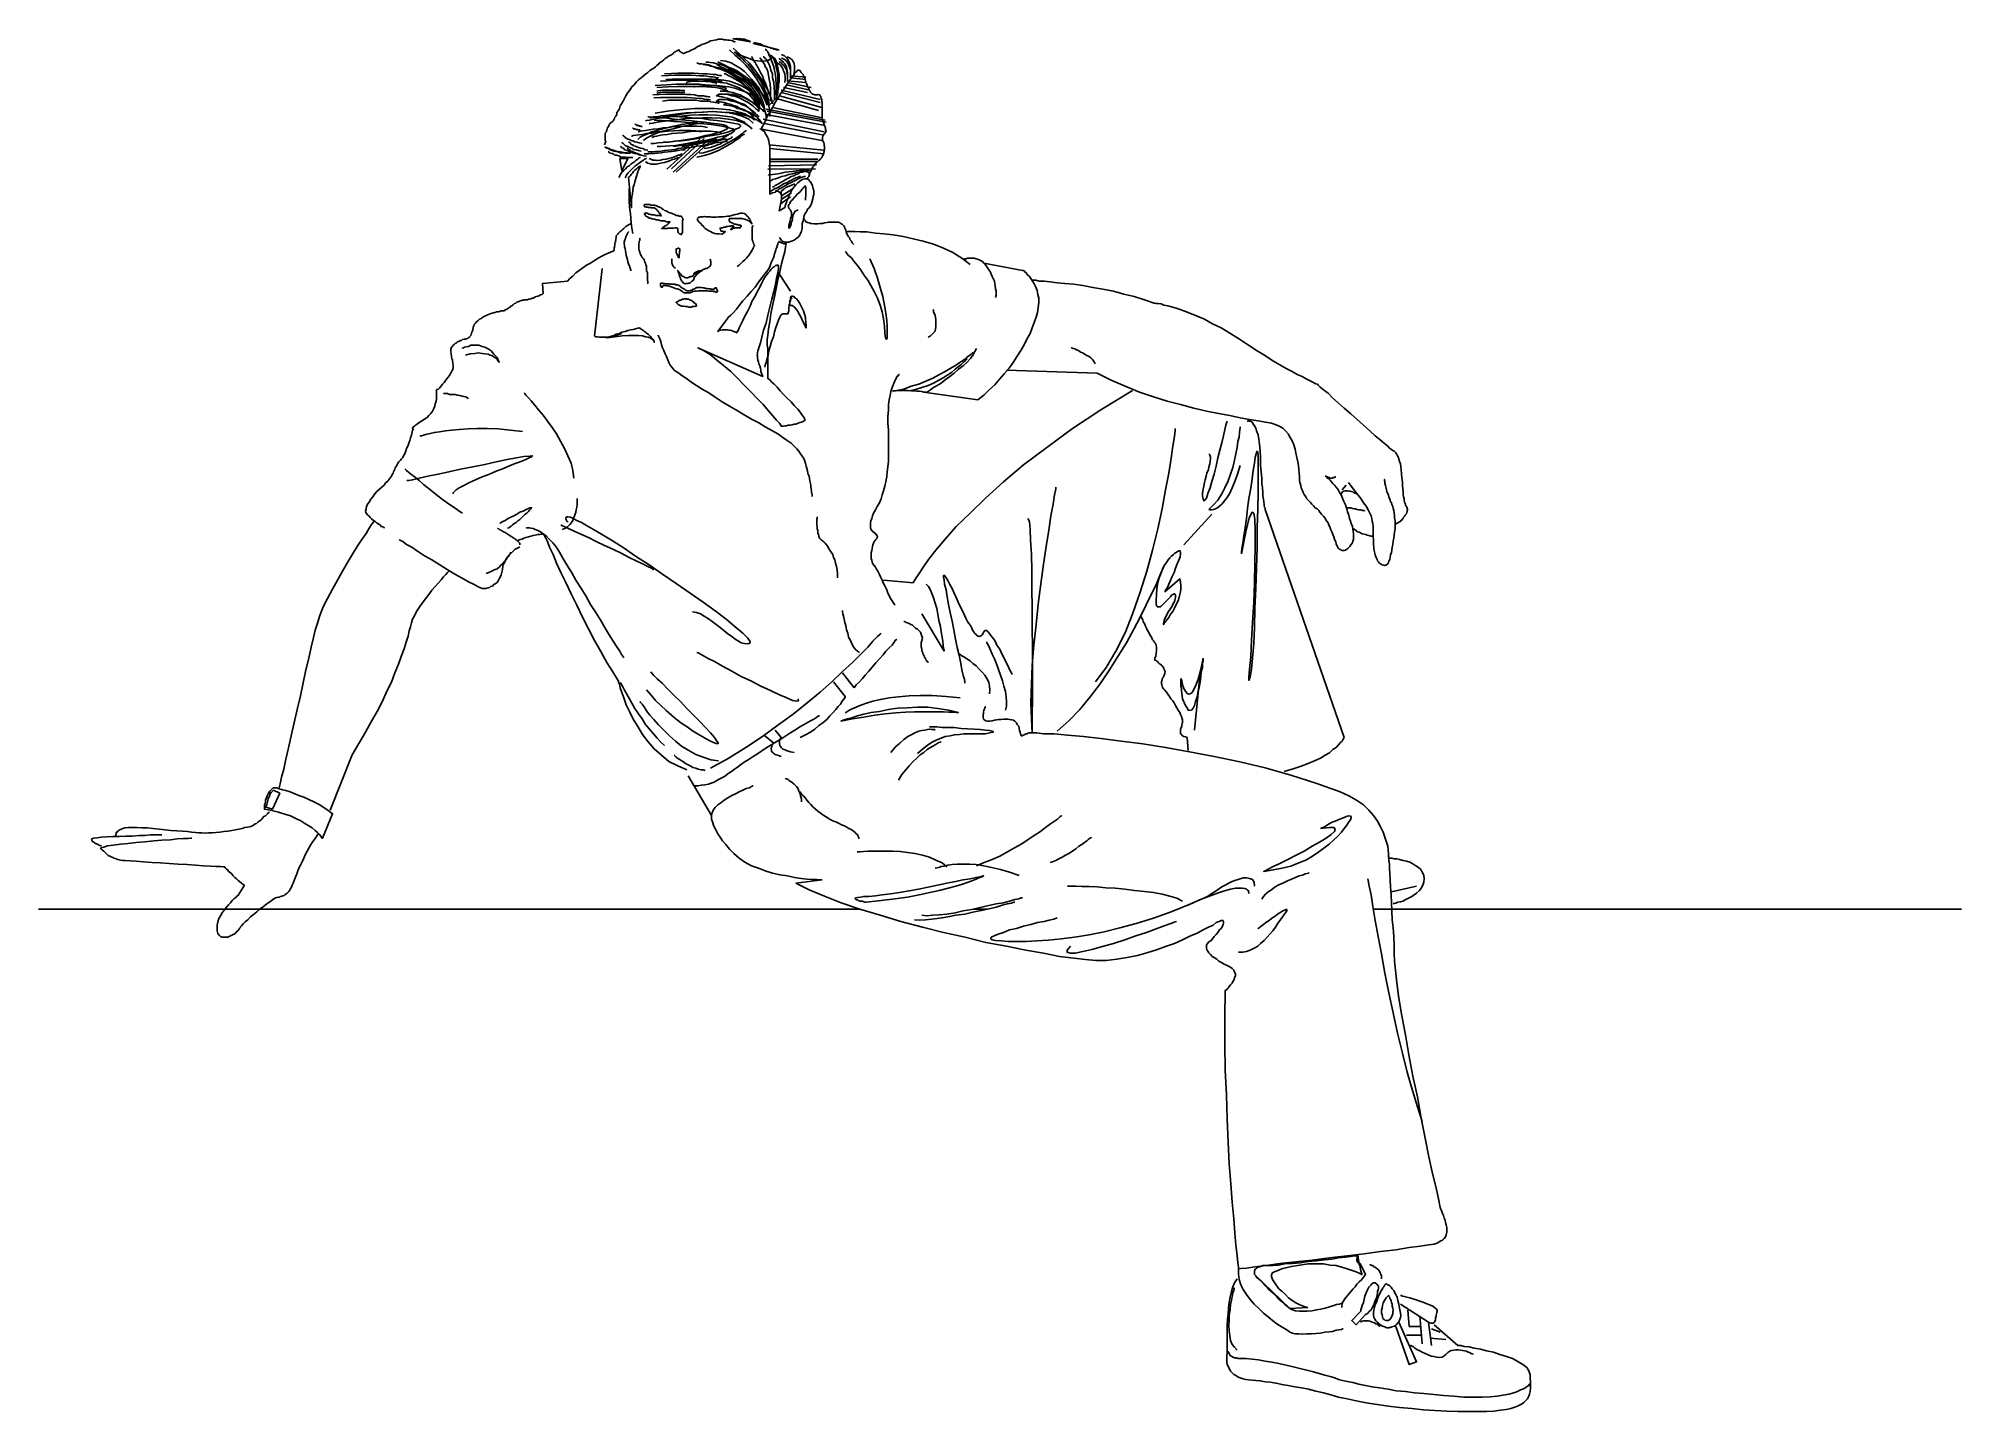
# Model space of a CAD drawing. Extents: x 143.27 to 145.18, y 59.79 to 61.15.
import ezdxf

# ---------------------------------------------------------------- set-up
doc = ezdxf.new("R2010")
doc.units = 0
doc.header["$MEASUREMENT"] = 0
doc.layers.get('0').update_dxf_attribs({"linetype": 'CONTINUOUS'})

msp = doc.modelspace()

# ---------------------------------------------------------------- linework, layer by layer
at = {"linetype": 'Continuous'}
for points in [[(143.9044, 61.1438), (143.9044, 61.1438), (143.9037, 61.1434), (143.9029, 61.1427), (143.9019, 61.1423), (143.9012, 61.1416), (143.8998, 61.1413), (143.8987, 61.1402), (143.897, 61.1388), (143.8956, 61.1381), (143.8938, 61.1371), (143.8924, 61.136), (143.8907, 61.135), (143.8896, 61.1339), (143.8879, 61.1325), (143.8864, 61.1315), (143.885, 61.1304)], [(143.9086, 61.1402), (143.9082, 61.1406), (143.9075, 61.1406), (143.9068, 61.1413), (143.9065, 61.1416), (143.9061, 61.1416), (143.9054, 61.142), (143.9054, 61.142), (143.9051, 61.1423), (143.9051, 61.1423), (143.9047, 61.1427), (143.9047, 61.1427), (143.9047, 61.1434), (143.9044, 61.1434), (143.9044, 61.1434), (143.9044, 61.1438), (143.9044, 61.1438)], [(143.9381, 61.1529), (143.936, 61.1525), (143.9342, 61.1515), (143.9321, 61.1508), (143.9296, 61.1497), (143.9272, 61.149), (143.9251, 61.1476), (143.923, 61.1469), (143.9209, 61.1455), (143.9191, 61.1445), (143.9166, 61.1434), (143.9149, 61.1423), (143.9135, 61.1416), (143.9121, 61.1413), (143.9107, 61.1406), (143.9093, 61.1402), (143.9086, 61.1402)], [(143.9605, 61.1515), (143.9605, 61.1515), (143.9602, 61.1518), (143.9591, 61.1518), (143.9584, 61.1525), (143.9577, 61.1525), (143.9563, 61.1529), (143.9549, 61.1532), (143.9532, 61.1532), (143.9514, 61.1536), (143.9496, 61.1536), (143.9475, 61.1543), (143.9458, 61.1543), (143.944, 61.1543), (143.9419, 61.1536), (143.9398, 61.1532), (143.9381, 61.1529)], [(143.9549, 61.1438), (143.9605, 61.1385), (143.9658, 61.1339), (143.9707, 61.1287), (143.9749, 61.1237), (143.9788, 61.1192), (143.9819, 61.1146), (143.9844, 61.1104), (143.9869, 61.1062), (143.9886, 61.1027), (143.9904, 61.0992), (143.9918, 61.096), (143.9928, 61.0935), (143.9935, 61.0914), (143.9939, 61.09), (143.9942, 61.0886), (143.9942, 61.0886)], [(143.9756, 61.1515), (143.9756, 61.1515), (143.9756, 61.1518), (143.9753, 61.1518), (143.9746, 61.1525), (143.9739, 61.1525), (143.9732, 61.1529), (143.9718, 61.1532), (143.9711, 61.1536), (143.9697, 61.1543), (143.9679, 61.1543), (143.9665, 61.1546), (143.9654, 61.1546), (143.9637, 61.1546), (143.9619, 61.155), (143.9602, 61.1546), (143.9584, 61.1546), (143.9756, 61.1515)], [(143.9584, 61.1452), (143.9644, 61.1402), (143.9697, 61.135), (143.9746, 61.1304), (143.9788, 61.1255), (143.9823, 61.1206), (143.9855, 61.116), (143.9883, 61.1118), (143.9904, 61.1076), (143.9928, 61.1037), (143.9942, 61.1002), (143.9956, 61.0974), (143.9967, 61.0946), (143.997, 61.0928), (143.9977, 61.0914), (143.9977, 61.0904), (143.9977, 61.09)], [(144.0016, 61.096), (144.0016, 61.0964), (144.0016, 61.0974), (144.0023, 61.0988), (144.0027, 61.1009), (144.003, 61.1034), (144.0034, 61.1062), (144.0034, 61.109), (144.0041, 61.1125), (144.0041, 61.1157), (144.0041, 61.1192), (144.0034, 61.1223), (144.003, 61.1259), (144.0023, 61.129), (144.0013, 61.1322), (144.0002, 61.1346), (143.9977, 61.1367), (143.9977, 61.1367), (143.9977, 61.1364), (143.997, 61.136), (143.9967, 61.135), (143.9956, 61.1346), (143.9942, 61.1339), (143.9928, 61.1332), (143.9911, 61.1329), (143.9883, 61.1325), (143.9858, 61.1325), (143.9826, 61.1329), (143.9791, 61.1332), (143.9753, 61.1346), (143.9707, 61.1364), (143.9658, 61.1385), (143.9598, 61.1413), (143.9602, 61.1413), (143.9616, 61.1402), (143.9626, 61.1388), (143.9651, 61.1371), (143.9676, 61.1346), (143.97, 61.1322), (143.9732, 61.129), (143.9763, 61.1255), (143.9791, 61.1216), (143.9823, 61.1174), (143.9855, 61.1129), (143.9879, 61.1086), (143.99, 61.1037), (143.9921, 61.0988), (143.9935, 61.0939), (143.9942, 61.0886), (144.0016, 61.096)], [(144.0041, 61.1438), (144.0034, 61.1438), (144.0034, 61.1438), (144.0027, 61.1438), (144.0016, 61.1438), (144.0009, 61.1441), (144.0002, 61.1445), (143.9988, 61.1445), (143.9974, 61.1452), (143.996, 61.1455), (143.9949, 61.1459), (143.9932, 61.1462), (143.9918, 61.1469), (143.9904, 61.1473), (143.9893, 61.1476), (143.9883, 61.148), (143.9869, 61.1487), (143.9861, 61.1494), (143.9855, 61.1497), (143.9844, 61.1497), (143.9837, 61.1501), (143.9826, 61.1501), (143.9819, 61.1501), (143.9812, 61.1508), (143.9809, 61.1508), (143.9802, 61.1508), (143.9795, 61.1508), (143.9791, 61.1501), (143.9788, 61.1501), (143.9788, 61.1501), (143.9784, 61.1501), (143.9784, 61.1501), (143.9784, 61.1501), (144.0041, 61.1438)], [(143.9904, 61.1441), (143.9911, 61.1441), (143.9914, 61.1438), (143.9918, 61.1427), (143.9928, 61.1416), (143.9935, 61.1399), (143.9942, 61.1381), (143.9956, 61.136), (143.9967, 61.1329), (143.9977, 61.1304), (143.9988, 61.1269), (143.9995, 61.123), (144.0005, 61.1192), (144.0009, 61.1146), (144.0013, 61.1094), (144.0013, 61.1044), (144.0009, 61.0988)], [(143.885, 61.1304), (143.884, 61.129), (143.8826, 61.128), (143.8812, 61.1269), (143.8794, 61.1255), (143.8773, 61.1241), (143.8756, 61.123), (143.8735, 61.1213), (143.8713, 61.1195), (143.8692, 61.1178), (143.8668, 61.116), (143.8643, 61.1139), (143.8622, 61.1118), (143.8601, 61.109), (143.8577, 61.1069), (143.8556, 61.1037), (143.8538, 61.1013)], [(143.9223, 61.1304), (143.9233, 61.1304), (143.9247, 61.1297), (143.9272, 61.1297), (143.9303, 61.1294), (143.9338, 61.1287), (143.9381, 61.1272), (143.9423, 61.1255), (143.9475, 61.1237), (143.9528, 61.1216), (143.9577, 61.1185), (143.9626, 61.115), (143.9679, 61.1107), (143.9725, 61.1062), (143.9767, 61.1002), (143.9805, 61.0943), (143.9837, 61.0869)], [(143.9286, 61.129), (143.9289, 61.129), (143.9307, 61.1287), (143.9328, 61.1287), (143.936, 61.1276), (143.9398, 61.1269), (143.9437, 61.1259), (143.9486, 61.1241), (143.9532, 61.1223), (143.9584, 61.1199), (143.9637, 61.1167), (143.9689, 61.1136), (143.9735, 61.1094), (143.9784, 61.1048), (143.9823, 61.0992), (143.9861, 61.0928), (143.9893, 61.0855)], [(143.9314, 61.1315), (143.9321, 61.1315), (143.9338, 61.1315), (143.936, 61.1311), (143.9388, 61.1308), (143.9423, 61.1297), (143.9468, 61.1287), (143.9514, 61.1272), (143.9563, 61.1255), (143.9616, 61.123), (143.9665, 61.1199), (143.9714, 61.1164), (143.9767, 61.1125), (143.9809, 61.1072), (143.9855, 61.102), (143.9893, 61.0957), (143.9921, 61.0886)], [(143.9423, 61.129), (143.943, 61.1287), (143.944, 61.128), (143.9461, 61.1269), (143.9493, 61.1255), (143.9525, 61.1237), (143.9563, 61.1216), (143.9598, 61.1192), (143.9637, 61.116), (143.9679, 61.1129), (143.9714, 61.1094), (143.9753, 61.1055), (143.9784, 61.1013), (143.9809, 61.0971), (143.9826, 61.0921), (143.984, 61.0872), (143.984, 61.0823)], [(143.9433, 61.1315), (143.9437, 61.1315), (143.9451, 61.1308), (143.9472, 61.1297), (143.9496, 61.1287), (143.9532, 61.1269), (143.9567, 61.1248), (143.9605, 61.122), (143.9644, 61.1192), (143.9682, 61.116), (143.9725, 61.1125), (143.9756, 61.1086), (143.9788, 61.1044), (143.9812, 61.0999), (143.9837, 61.0953), (143.9844, 61.09), (143.9848, 61.0848)], [(143.9942, 61.0886), (143.9939, 61.089), (143.9935, 61.0904), (143.9921, 61.0925), (143.9904, 61.0953), (143.9886, 61.0988), (143.9861, 61.102), (143.9837, 61.1062), (143.9805, 61.11), (143.977, 61.1143), (143.9735, 61.1181), (143.9697, 61.122), (143.9654, 61.1255), (143.9609, 61.128), (143.9563, 61.1308), (143.951, 61.1325), (143.9458, 61.1332)], [(143.9475, 61.129), (143.9479, 61.1287), (143.9493, 61.128), (143.9514, 61.1269), (143.9542, 61.1255), (143.9577, 61.1237), (143.9609, 61.1216), (143.9651, 61.1192), (143.9689, 61.116), (143.9728, 61.1129), (143.9767, 61.1094), (143.9802, 61.1055), (143.9837, 61.1013), (143.9861, 61.0971), (143.9879, 61.0921), (143.9893, 61.0872), (143.9893, 61.0823)], [(143.9532, 61.1241), (143.9535, 61.1241), (143.9549, 61.1237), (143.957, 61.1223), (143.9602, 61.1213), (143.9633, 61.1195), (143.9672, 61.1174), (143.9711, 61.1146), (143.9749, 61.1118), (143.9788, 61.1086), (143.9826, 61.1051), (143.9861, 61.1013), (143.9893, 61.0971), (143.9918, 61.0925), (143.9939, 61.0879), (143.9949, 61.083), (143.9949, 61.0774)], [(143.9767, 61.1367), (143.977, 61.1367), (143.9774, 61.136), (143.9781, 61.1346), (143.9791, 61.1329), (143.9802, 61.1311), (143.9812, 61.129), (143.983, 61.1266), (143.9844, 61.1237), (143.9858, 61.1206), (143.9876, 61.1178), (143.9886, 61.1146), (143.99, 61.1118), (143.9914, 61.1086), (143.9921, 61.1055), (143.9932, 61.1027), (143.9935, 61.0995)], [(143.9848, 61.1353), (143.9848, 61.1353), (143.9855, 61.135), (143.9858, 61.1346), (143.9865, 61.1339), (143.9876, 61.1325), (143.9883, 61.1311), (143.9897, 61.1294), (143.9904, 61.1272), (143.9918, 61.1248), (143.9928, 61.122), (143.9935, 61.1185), (143.9942, 61.1143), (143.9953, 61.11), (143.9956, 61.1048), (143.9956, 61.0992), (143.9956, 61.0928)], [(143.9861, 61.0644), (143.9861, 61.0644), (143.9865, 61.0644), (143.9869, 61.0641), (143.9876, 61.0641), (143.9883, 61.063), (143.9893, 61.0627), (143.99, 61.062), (143.9904, 61.0606), (143.9914, 61.0591), (143.9921, 61.0574), (143.9932, 61.0556), (143.9939, 61.0532), (143.9942, 61.0504), (143.9949, 61.0476), (143.9949, 61.044), (143.9949, 61.0402), (143.9949, 61.0363), (143.9949, 61.0325), (143.9949, 61.0283), (143.9949, 61.0251), (143.9949, 61.0209), (143.9949, 61.0181), (143.9949, 61.0149), (143.9949, 61.0121), (143.9949, 61.0093), (143.9949, 61.0072), (143.9949, 61.0051), (143.9949, 61.0033), (143.9949, 61.0019), (143.9949, 61.0012), (143.9949, 61.0002), (143.9949, 61.0002), (143.9953, 61.0002), (143.9956, 61.0005), (143.9967, 61.0012), (143.9977, 61.0016), (143.9992, 61.0019), (144.0005, 61.0023), (144.0016, 61.003), (144.003, 61.003), (144.0044, 61.0023), (144.0051, 61.0016), (144.0062, 61.0002), (144.0065, 60.9984), (144.0065, 60.9959), (144.0062, 60.9928), (144.0051, 60.9886), (144.0041, 60.9837), (144.0097, 60.9868), (144.01, 60.9872), (144.01, 60.9882), (144.0104, 60.99), (144.0114, 60.9914), (144.0118, 60.9938), (144.0132, 60.9963), (144.0139, 60.9988), (144.0153, 61.0016), (144.017, 61.0047), (144.0188, 61.0072), (144.0206, 61.0093), (144.0227, 61.0114), (144.0248, 61.0132), (144.0269, 61.0146), (144.0297, 61.0153), (144.0325, 61.0153), (144.0325, 61.0153), (144.0325, 61.016), (144.0328, 61.0167), (144.0336, 61.0177), (144.0339, 61.0188), (144.0343, 61.0198), (144.0346, 61.0216), (144.0357, 61.0226), (144.036, 61.024), (144.0371, 61.0258), (144.0378, 61.0272), (144.0385, 61.0283), (144.0395, 61.03), (144.0409, 61.0311), (144.0416, 61.0325), (144.0427, 61.0328), (144.0437, 61.0335), (144.0448, 61.0346), (144.0455, 61.0356), (144.0465, 61.0367), (144.0472, 61.0381), (144.0476, 61.0391), (144.0486, 61.0405), (144.0486, 61.0419), (144.049, 61.043), (144.0493, 61.0444), (144.0493, 61.0462), (144.0493, 61.0476), (144.049, 61.0486), (144.049, 61.05), (144.0486, 61.0514), (144.0476, 61.0528), (144.0476, 61.0528), (144.0476, 61.0532), (144.0476, 61.0532), (144.0476, 61.0535), (144.0472, 61.0539), (144.0472, 61.0546), (144.0472, 61.0549), (144.0472, 61.0553), (144.0472, 61.0556), (144.0472, 61.0567), (144.0472, 61.057), (144.0476, 61.0574), (144.0476, 61.0584), (144.0483, 61.0588), (144.0486, 61.0595), (144.049, 61.0602), (144.05, 61.0609), (144.0504, 61.0612), (144.0504, 61.0623), (144.0508, 61.063), (144.0504, 61.0641), (144.0504, 61.0648), (144.0504, 61.0662), (144.05, 61.0669), (144.0493, 61.0683), (144.049, 61.0693), (144.0486, 61.0704), (144.0483, 61.0714), (144.0476, 61.0725), (144.0476, 61.0739), (144.0472, 61.0749), (144.0469, 61.076), (144.0469, 61.0774), (144.0469, 61.0792), (144.0469, 61.0806), (144.0469, 61.0827), (144.0469, 61.0844), (144.0469, 61.0865), (144.0469, 61.0886), (144.0469, 61.0904), (144.0465, 61.0925), (144.0465, 61.0943), (144.0458, 61.0957), (144.0455, 61.0974), (144.0448, 61.0981), (144.0444, 61.0988), (144.043, 61.0992), (144.042, 61.0988), (144.0409, 61.0988), (144.0395, 61.0988), (144.0385, 61.0992), (144.0378, 61.0995), (144.0371, 61.0999), (144.036, 61.1009), (144.0353, 61.1016), (144.0346, 61.103), (144.0339, 61.1037), (144.0336, 61.1051), (144.0328, 61.1065), (144.0325, 61.1072), (144.0321, 61.1086), (144.0318, 61.1094), (144.0311, 61.1104), (144.0307, 61.1111), (144.0307, 61.1122), (144.0304, 61.1129), (144.03, 61.1143), (144.0297, 61.1157), (144.029, 61.1167), (144.0283, 61.1178), (144.0279, 61.1192), (144.0269, 61.1202), (144.0262, 61.1213), (144.0255, 61.122), (144.0248, 61.123), (144.0237, 61.1234), (144.023, 61.1234), (144.0223, 61.1234), (144.0216, 61.1223), (144.0209, 61.1216), (144.0195, 61.1202), (144.0188, 61.1185), (144.0174, 61.1167), (144.0156, 61.1146), (144.0139, 61.1122), (144.0121, 61.1094), (144.01, 61.1065), (144.0079, 61.103), (144.0051, 61.0995), (144.0027, 61.0957), (144.0002, 61.0914), (143.9974, 61.0865), (143.9949, 61.0816), (143.9918, 61.0767), (143.9893, 61.0704), (143.9861, 61.0644)], [(143.9883, 61.1367), (143.9886, 61.1367), (143.9893, 61.1364), (143.9897, 61.136), (143.9904, 61.135), (143.9914, 61.1343), (143.9921, 61.1329), (143.9932, 61.1311), (143.9942, 61.129), (143.9953, 61.1266), (143.996, 61.1234), (143.9974, 61.1199), (143.9977, 61.116), (143.9988, 61.1111), (143.9992, 61.1065), (143.9995, 61.1009), (143.9995, 61.0943)], [(144.0016, 61.096), (144.0016, 61.0964), (144.0016, 61.0978), (144.0023, 61.0995), (144.0023, 61.1016), (144.0027, 61.1048), (144.0027, 61.1076), (144.0027, 61.1111), (144.0027, 61.115), (144.0027, 61.1192), (144.0023, 61.1223), (144.0013, 61.1266), (144.0009, 61.1294), (143.9995, 61.1329), (143.9984, 61.1353), (143.9967, 61.1378), (143.9942, 61.1388)], [(144.0009, 61.1311), (144.0013, 61.1311), (144.0013, 61.1308), (144.0016, 61.1308), (144.0027, 61.1304), (144.0034, 61.1297), (144.0044, 61.1294), (144.0051, 61.1287), (144.0062, 61.1276), (144.0069, 61.1266), (144.0079, 61.1251), (144.0083, 61.1234), (144.009, 61.1216), (144.0097, 61.1195), (144.01, 61.1167), (144.01, 61.1143), (144.0097, 61.1111)], [(144.0041, 61.1346), (144.0041, 61.1346), (144.0044, 61.1346), (144.0048, 61.1343), (144.0058, 61.1339), (144.0062, 61.1332), (144.0069, 61.1329), (144.0079, 61.1322), (144.0086, 61.1311), (144.0097, 61.1297), (144.0104, 61.1287), (144.0114, 61.1269), (144.0118, 61.1251), (144.0121, 61.123), (144.0125, 61.1206), (144.0125, 61.1181), (144.0125, 61.115)], [(144.0041, 61.1315), (144.0041, 61.1315), (144.0044, 61.1315), (144.0048, 61.1315), (144.0058, 61.1311), (144.0062, 61.1308), (144.0069, 61.1297), (144.0079, 61.129), (144.0086, 61.128), (144.0097, 61.1272), (144.0104, 61.1255), (144.0114, 61.1241), (144.0118, 61.122), (144.0121, 61.1199), (144.0125, 61.1178), (144.0125, 61.115), (144.0125, 61.1122)], [(144.0065, 61.1388), (144.0069, 61.1388), (144.0076, 61.1388), (144.0079, 61.1385), (144.0083, 61.1381), (144.009, 61.1381), (144.01, 61.1371), (144.0107, 61.1364), (144.0118, 61.1353), (144.0125, 61.1343), (144.0135, 61.1329), (144.0142, 61.1315), (144.0149, 61.1294), (144.0153, 61.1272), (144.0156, 61.1251), (144.0156, 61.1223), (144.0156, 61.1195)], [(144.0065, 61.1353), (144.0069, 61.1353), (144.0076, 61.135), (144.0079, 61.135), (144.0083, 61.1346), (144.009, 61.1343), (144.01, 61.1339), (144.0107, 61.1329), (144.0118, 61.1322), (144.0125, 61.1308), (144.0135, 61.1294), (144.0142, 61.1276), (144.0149, 61.1259), (144.0153, 61.1237), (144.0156, 61.1213), (144.0156, 61.1185), (144.0156, 61.1157)], [(144.0188, 61.1185), (144.0188, 61.1192), (144.0188, 61.1195), (144.0192, 61.1199), (144.0192, 61.1213), (144.0195, 61.122), (144.0195, 61.1234), (144.0195, 61.1251), (144.0195, 61.1266), (144.0195, 61.128), (144.0192, 61.1294), (144.0188, 61.1311), (144.0177, 61.1325), (144.017, 61.1339), (144.0156, 61.135), (144.0139, 61.136), (144.0118, 61.1367)], [(143.9517, 61.1048), (143.9517, 61.1048), (143.9514, 61.1051), (143.9507, 61.1055), (143.9496, 61.1062), (143.9479, 61.1065), (143.9458, 61.1069), (143.9433, 61.1076), (143.9398, 61.1083), (143.9356, 61.1086), (143.9307, 61.109), (143.9251, 61.1094), (143.9184, 61.1094), (143.9107, 61.1094), (143.9019, 61.1094), (143.8921, 61.109), (143.8808, 61.1083)], [(143.9532, 61.1027), (143.9532, 61.1027), (143.9528, 61.103), (143.9517, 61.1034), (143.951, 61.1037), (143.9493, 61.1044), (143.9472, 61.1048), (143.9444, 61.1055), (143.9412, 61.1062), (143.937, 61.1065), (143.9324, 61.1069), (143.9265, 61.1072), (143.9198, 61.1072), (143.9121, 61.1072), (143.9033, 61.1072), (143.8935, 61.1069), (143.8826, 61.1062)], [(143.9103, 61.1034), (143.91, 61.1034), (143.9093, 61.1034), (143.9082, 61.1034), (143.9068, 61.1034), (143.9054, 61.1037), (143.9033, 61.1037), (143.9016, 61.1037), (143.8994, 61.1037), (143.897, 61.1037), (143.8945, 61.1037), (143.8924, 61.1037), (143.8903, 61.1037), (143.8882, 61.1037), (143.8861, 61.1034), (143.884, 61.103), (143.8826, 61.1027)], [(143.9423, 61.1104), (143.9419, 61.1107), (143.9416, 61.1107), (143.9402, 61.1111), (143.9384, 61.1111), (143.9367, 61.1118), (143.9342, 61.1122), (143.931, 61.1122), (143.9275, 61.1125), (143.9237, 61.1129), (143.9194, 61.1129), (143.9149, 61.1136), (143.91, 61.1136), (143.9047, 61.1136), (143.8987, 61.1136), (143.8924, 61.1129), (143.8861, 61.1125)], [(143.9437, 61.1157), (143.9437, 61.1157), (143.943, 61.116), (143.9419, 61.116), (143.9402, 61.1164), (143.9381, 61.1167), (143.9356, 61.1167), (143.9324, 61.1174), (143.9293, 61.1178), (143.9254, 61.1178), (143.9212, 61.1181), (143.9163, 61.1185), (143.9117, 61.1185), (143.9061, 61.1185), (143.9001, 61.1185), (143.8942, 61.1181), (143.8872, 61.1178)], [(143.9468, 61.1178), (143.9468, 61.1178), (143.9458, 61.1181), (143.9444, 61.1181), (143.9433, 61.1185), (143.9412, 61.1192), (143.9384, 61.1192), (143.9356, 61.1195), (143.9321, 61.1199), (143.9282, 61.1199), (143.924, 61.1202), (143.9194, 61.1206), (143.9142, 61.1206), (143.9089, 61.1206), (143.9033, 61.1206), (143.897, 61.1202), (143.8903, 61.1199)], [(143.9475, 61.1122), (143.9472, 61.1122), (143.9468, 61.1122), (143.9454, 61.1125), (143.9437, 61.1125), (143.9416, 61.1129), (143.9388, 61.1136), (143.9363, 61.1139), (143.9328, 61.1139), (143.9289, 61.1143), (143.9247, 61.1146), (143.9201, 61.1146), (143.9149, 61.1146), (143.91, 61.1146), (143.9037, 61.1146), (143.8977, 61.1146), (143.8914, 61.1143)], [(143.9117, 61.1111), (143.9121, 61.1111), (143.9138, 61.1118), (143.9163, 61.1122), (143.9201, 61.1125), (143.924, 61.1125), (143.9293, 61.1125), (143.9345, 61.1125), (143.9402, 61.1122), (143.9458, 61.1111), (143.9517, 61.1104), (143.9581, 61.1083), (143.9637, 61.1062), (143.9689, 61.103), (143.9739, 61.0995), (143.9784, 61.0946), (143.9819, 61.089)], [(143.9145, 61.1136), (143.9149, 61.1136), (143.9166, 61.1139), (143.9194, 61.1143), (143.923, 61.1146), (143.9272, 61.1146), (143.9321, 61.1146), (143.9377, 61.1146), (143.9433, 61.1143), (143.9489, 61.1136), (143.9549, 61.1125), (143.9605, 61.1104), (143.9661, 61.1083), (143.9718, 61.1051), (143.9767, 61.1016), (143.9809, 61.0971), (143.9848, 61.0914)], [(143.9194, 61.1069), (143.9201, 61.1069), (143.9219, 61.1072), (143.9247, 61.1076), (143.9282, 61.1076), (143.9324, 61.1083), (143.937, 61.1083), (143.9423, 61.1083), (143.9479, 61.1076), (143.9542, 61.1069), (143.9602, 61.1055), (143.9658, 61.1037), (143.9714, 61.1016), (143.977, 61.0988), (143.9819, 61.0946), (143.9861, 61.0904), (143.99, 61.0848)], [(143.9848, 61.0848), (143.9848, 61.0851), (143.984, 61.0855), (143.983, 61.0865), (143.9819, 61.0879), (143.9805, 61.089), (143.9788, 61.0907), (143.9767, 61.0921), (143.9739, 61.0939), (143.9714, 61.0957), (143.9682, 61.0974), (143.9654, 61.0988), (143.9619, 61.0999), (143.9581, 61.1013), (143.9542, 61.102), (143.9496, 61.1027), (143.9454, 61.1027)], [(143.9496, 61.1199), (143.9504, 61.1199), (143.9514, 61.1195), (143.9535, 61.1181), (143.9563, 61.1167), (143.9598, 61.115), (143.9633, 61.1129), (143.9672, 61.1104), (143.9711, 61.1072), (143.9749, 61.1044), (143.9788, 61.1009), (143.9823, 61.0971), (143.9858, 61.0925), (143.9883, 61.0883), (143.99, 61.0834), (143.9914, 61.0788), (143.9914, 61.0732)], [(144.0062, 61.1037), (144.0448, 61.0943)], [(144.0086, 61.1062), (144.0325, 61.1013)], [(144.0114, 61.109), (144.0346, 61.1037)], [(144.0125, 61.1111), (144.036, 61.1062)], [(144.0156, 61.1178), (144.0307, 61.1164)], [(144.0156, 61.1157), (144.0307, 61.1143)], [(144.0156, 61.1125), (144.0307, 61.1111)], [(143.8538, 61.1013), (143.8517, 61.0981), (143.8503, 61.0953), (143.8489, 61.0925), (143.8475, 61.09), (143.8461, 61.0879), (143.8454, 61.0855), (143.8443, 61.0834), (143.8429, 61.0813), (143.8426, 61.0795), (143.8419, 61.0778), (143.8408, 61.0767), (143.8405, 61.0753), (143.8398, 61.0742), (143.8391, 61.0732), (143.8384, 61.0725), (143.838, 61.0718)], [(143.9349, 61.0964), (143.9349, 61.0971), (143.9342, 61.0971), (143.9328, 61.0974), (143.9314, 61.0974), (143.9293, 61.0978), (143.9268, 61.0981), (143.9237, 61.0981), (143.9201, 61.0988), (143.9163, 61.0992), (143.9124, 61.0992), (143.9075, 61.0995), (143.9026, 61.0995), (143.8973, 61.0995), (143.8917, 61.0995), (143.885, 61.0992), (143.8787, 61.0988)], [(143.936, 61.0939), (143.9356, 61.0939), (143.9349, 61.0939), (143.9338, 61.0943), (143.9321, 61.0943), (143.9296, 61.0946), (143.9272, 61.0953), (143.9247, 61.0953), (143.9212, 61.0957), (143.9173, 61.096), (143.9128, 61.0964), (143.9086, 61.0964), (143.9033, 61.0964), (143.898, 61.0964), (143.8921, 61.0964), (143.8861, 61.0964), (143.8794, 61.096)], [(143.9795, 61.0739), (143.9795, 61.0742), (143.9788, 61.0749), (143.9774, 61.0756), (143.9756, 61.0771), (143.9732, 61.0781), (143.97, 61.0799), (143.9658, 61.0813), (143.9605, 61.0827), (143.9549, 61.0841), (143.9479, 61.0848), (143.9398, 61.0855), (143.9307, 61.0855), (143.9201, 61.0855), (143.9086, 61.0844), (143.8956, 61.083), (143.8808, 61.0806)], [(143.9103, 61.1013), (143.91, 61.1013), (143.9093, 61.1013), (143.9082, 61.1013), (143.9068, 61.1013), (143.9054, 61.1016), (143.9033, 61.1016), (143.9016, 61.1016), (143.8994, 61.1016), (143.897, 61.1016), (143.8945, 61.1016), (143.8924, 61.1016), (143.8903, 61.1016), (143.8882, 61.1016), (143.8861, 61.1013), (143.884, 61.1009), (143.8826, 61.1002)], [(143.9444, 61.0907), (143.944, 61.0907), (143.9437, 61.0907), (143.9423, 61.0914), (143.9405, 61.0914), (143.9388, 61.0918), (143.9363, 61.0921), (143.9331, 61.0925), (143.9296, 61.0925), (143.9258, 61.0928), (143.9216, 61.0935), (143.9173, 61.0935), (143.9121, 61.0935), (143.9068, 61.0935), (143.9012, 61.0935), (143.8945, 61.0935), (143.8882, 61.0928)], [(143.9444, 61.0995), (143.9416, 61.0981)], [(143.9416, 61.0981), (143.9419, 61.0981), (143.9433, 61.0978), (143.9451, 61.0974), (143.9472, 61.0971), (143.9496, 61.0964), (143.9525, 61.0957), (143.9553, 61.0946), (143.9588, 61.0935), (143.9623, 61.0921), (143.9654, 61.0907), (143.9689, 61.0897), (143.9718, 61.0879), (143.9746, 61.0855), (143.9767, 61.0834), (143.9784, 61.0813), (143.9795, 61.0792)], [(143.9444, 61.0943), (143.9416, 61.0928)], [(143.9416, 61.0928), (143.9419, 61.0928), (143.9433, 61.0925), (143.9451, 61.0921), (143.9472, 61.0918), (143.9496, 61.0914), (143.9525, 61.0904), (143.9553, 61.0897), (143.9588, 61.0883), (143.9623, 61.0872), (143.9654, 61.0855), (143.9689, 61.0844), (143.9718, 61.0827), (143.9746, 61.0806), (143.9767, 61.0788), (143.9784, 61.0767), (143.9795, 61.0739)], [(143.984, 61.0823), (143.984, 61.0823), (143.9837, 61.0827), (143.9826, 61.0841), (143.9812, 61.0848), (143.9795, 61.0862), (143.9781, 61.0879), (143.9756, 61.0897), (143.9732, 61.0914), (143.9707, 61.0928), (143.9676, 61.0943), (143.9644, 61.096), (143.9609, 61.0974), (143.957, 61.0981), (143.9532, 61.0992), (143.9489, 61.0995), (143.9444, 61.0995)], [(143.984, 61.0771), (143.984, 61.0771), (143.9837, 61.0778), (143.9826, 61.0788), (143.9812, 61.0795), (143.9795, 61.0813), (143.9781, 61.0827), (143.9756, 61.0844), (143.9732, 61.0862), (143.9707, 61.0879), (143.9676, 61.089), (143.9644, 61.0907), (143.9609, 61.0921), (143.957, 61.0928), (143.9532, 61.0939), (143.9489, 61.0943), (143.9444, 61.0943)], [(143.9517, 61.0907), (143.9489, 61.089)], [(143.9489, 61.089), (143.9493, 61.089), (143.9507, 61.089), (143.9517, 61.0886), (143.9542, 61.0883), (143.9567, 61.0879), (143.9598, 61.0869), (143.9626, 61.0855), (143.9661, 61.0848), (143.9693, 61.0834), (143.9728, 61.0823), (143.9763, 61.0806), (143.9788, 61.0788), (143.9819, 61.0771), (143.984, 61.0749), (143.9858, 61.0725), (143.9869, 61.0704)], [(143.9893, 61.0823), (143.9893, 61.0823), (143.9883, 61.0827), (143.9876, 61.0841), (143.9865, 61.0848), (143.9848, 61.0862), (143.983, 61.0879), (143.9809, 61.0897), (143.9784, 61.0914), (143.9756, 61.0928), (143.9728, 61.0943), (143.9697, 61.096), (143.9661, 61.0974), (143.9623, 61.0981), (143.9584, 61.0992), (143.9542, 61.0995), (143.9496, 61.0995)], [(143.9914, 61.0848), (144.05, 61.0739)], [(143.9921, 61.0827), (144.0508, 61.0718)], [(143.9977, 61.0865), (144.0469, 61.076)], [(144.0016, 61.0953), (144.0434, 61.0834)], [(144.0044, 61.0981), (144.0465, 61.0865)], [(144.0062, 61.1013), (144.0448, 61.0914)], [(143.838, 61.0718), (143.8369, 61.0714), (143.8362, 61.0704), (143.8355, 61.0697), (143.8348, 61.0683), (143.8345, 61.0676), (143.8334, 61.0662), (143.8331, 61.0648), (143.8324, 61.0634), (143.8324, 61.0623), (143.8313, 61.0609), (143.8313, 61.0602), (143.831, 61.0588), (143.831, 61.0574), (143.831, 61.0567), (143.831, 61.0556), (143.831, 61.0549)], [(143.8657, 61.0634), (143.8657, 61.0641), (143.865, 61.0641), (143.865, 61.0641), (143.8647, 61.0641), (143.8647, 61.0641), (143.8643, 61.0641), (143.8636, 61.0641), (143.8629, 61.0644), (143.8626, 61.0644), (143.8622, 61.0644), (143.8612, 61.0648), (143.8608, 61.0648), (143.8605, 61.0651), (143.8594, 61.0651), (143.8587, 61.0658), (143.8584, 61.0658)], [(143.8678, 61.0676), (143.8678, 61.0676), (143.8675, 61.0676), (143.8675, 61.0676), (143.8668, 61.0676), (143.8668, 61.0676), (143.8664, 61.0679), (143.8657, 61.0679), (143.865, 61.0679), (143.8647, 61.0683), (143.8643, 61.0683), (143.8636, 61.0683), (143.8629, 61.0686), (143.8626, 61.0686), (143.8619, 61.0693), (143.8608, 61.0697), (143.8605, 61.0697)], [(143.9233, 61.0718), (143.923, 61.0718), (143.9212, 61.0714), (143.9184, 61.0714), (143.9156, 61.0704), (143.9117, 61.07), (143.9072, 61.0693), (143.9026, 61.0683), (143.8977, 61.0676), (143.8924, 61.0662), (143.8872, 61.0648), (143.8826, 61.0634), (143.8773, 61.062), (143.8735, 61.0602), (143.8692, 61.0584), (143.8661, 61.0567), (143.8636, 61.0546)], [(143.864, 61.0623), (143.8643, 61.0623), (143.8661, 61.0627), (143.8682, 61.063), (143.8713, 61.0634), (143.8749, 61.0641), (143.8791, 61.0648), (143.884, 61.0651), (143.8889, 61.0662), (143.8942, 61.0665), (143.8998, 61.0676), (143.9054, 61.0676), (143.911, 61.0679), (143.9173, 61.0679), (143.9223, 61.0679), (143.9282, 61.0676), (143.9328, 61.0665)], [(143.9293, 61.0707), (143.9289, 61.0707), (143.9272, 61.0707), (143.9247, 61.0704), (143.9216, 61.07), (143.9177, 61.0693), (143.9135, 61.0686), (143.9086, 61.0679), (143.9037, 61.0665), (143.8987, 61.0651), (143.8935, 61.0641), (143.8882, 61.0627), (143.8833, 61.0612), (143.8791, 61.0595), (143.8752, 61.0574), (143.8717, 61.0556), (143.8692, 61.0535)], [(143.8713, 61.0732), (143.8721, 61.0735), (143.8752, 61.0739), (143.8791, 61.0749), (143.8847, 61.0756), (143.8917, 61.0767), (143.8991, 61.0774), (143.9072, 61.0778), (143.9159, 61.0788), (143.9247, 61.0792), (143.9331, 61.0792), (143.9419, 61.0788), (143.9504, 61.0778), (143.9577, 61.0767), (143.964, 61.0742), (143.9697, 61.0718), (143.9735, 61.0683)], [(143.8735, 61.0771), (143.8742, 61.0771), (143.8773, 61.0767), (143.8812, 61.0767), (143.8864, 61.076), (143.8928, 61.0756), (143.8998, 61.0749), (143.9072, 61.0742), (143.9149, 61.0735), (143.923, 61.0725), (143.9303, 61.0718), (143.9367, 61.0707), (143.943, 61.07), (143.9475, 61.0693), (143.951, 61.0683), (143.9532, 61.0669), (143.9532, 61.0658)], [(143.8749, 61.0704), (143.8759, 61.0704), (143.8787, 61.0707), (143.8829, 61.0718), (143.8882, 61.0725), (143.8952, 61.0735), (143.9026, 61.0742), (143.9107, 61.0753), (143.9194, 61.0756), (143.9282, 61.076), (143.937, 61.076), (143.9454, 61.0756), (143.9535, 61.0749), (143.9616, 61.0735), (143.9679, 61.0714), (143.9732, 61.0686), (143.9774, 61.0651)], [(143.8756, 61.076), (143.8766, 61.076), (143.8794, 61.0771), (143.884, 61.0774), (143.8889, 61.0781), (143.8959, 61.0792), (143.9033, 61.0799), (143.9117, 61.0809), (143.9201, 61.0813), (143.9289, 61.0816), (143.9377, 61.0823), (143.9461, 61.0816), (143.9546, 61.0809), (143.9619, 61.0795), (143.9682, 61.0774), (143.9739, 61.0749), (143.9784, 61.0707)], [(143.9532, 61.0658), (143.9517, 61.0648), (143.9493, 61.0634), (143.9458, 61.0623), (143.9416, 61.0609), (143.9367, 61.0595), (143.931, 61.0584), (143.9251, 61.057), (143.9191, 61.0556), (143.9128, 61.0546), (143.9065, 61.0535), (143.9001, 61.0528), (143.8942, 61.0518), (143.8889, 61.0514), (143.884, 61.0511), (143.8798, 61.0504), (143.8766, 61.0504)], [(143.8798, 61.0739), (143.8812, 61.0739), (143.884, 61.0735), (143.8879, 61.0735), (143.8935, 61.0732), (143.8994, 61.0725), (143.9065, 61.0721), (143.9142, 61.0714), (143.9216, 61.0704), (143.9293, 61.07), (143.9367, 61.0693), (143.9433, 61.0683), (143.9493, 61.0676), (143.9542, 61.0662), (143.9581, 61.0651), (143.9598, 61.0641), (143.9598, 61.063)], [(143.8861, 61.0781), (143.8868, 61.0781), (143.8896, 61.0781), (143.8938, 61.0778), (143.8991, 61.0774), (143.9054, 61.0771), (143.9124, 61.0767), (143.9198, 61.0756), (143.9275, 61.0753), (143.9349, 61.0742), (143.9423, 61.0735), (143.9493, 61.0725), (143.9549, 61.0714), (143.9602, 61.0704), (143.9637, 61.0697), (143.9658, 61.0683), (143.9658, 61.0676)], [(143.9869, 61.0704), (143.9869, 61.0704), (143.9861, 61.0714), (143.9848, 61.0721), (143.983, 61.0735), (143.9805, 61.0749), (143.977, 61.076), (143.9732, 61.0778), (143.9679, 61.0792), (143.9623, 61.0806), (143.9553, 61.0813), (143.9472, 61.0816), (143.9381, 61.0823), (143.9275, 61.0816), (143.9159, 61.0809), (143.9029, 61.0792), (143.8882, 61.0771)], [(143.9658, 61.0676), (143.9644, 61.0662), (143.9619, 61.0651), (143.9584, 61.0641), (143.9542, 61.0623), (143.9493, 61.0609), (143.9437, 61.0595), (143.9377, 61.0584), (143.9314, 61.0574), (143.9251, 61.056), (143.9191, 61.0549), (143.9128, 61.0539), (143.9068, 61.0532), (143.9012, 61.0528), (143.8963, 61.0521), (143.8921, 61.0518), (143.8889, 61.0518)], [(143.9848, 61.0651), (144.0465, 61.0535)], [(143.9879, 61.0707), (144.0486, 61.0588)], [(143.9883, 61.0749), (144.049, 61.0623)], [(143.9914, 61.0795), (144.05, 61.0686)], [(143.831, 61.0549), (143.8313, 61.0546), (143.8313, 61.0535), (143.8313, 61.0532), (143.8317, 61.0528), (143.8317, 61.0521), (143.8313, 61.0518), (143.8313, 61.0514), (143.8313, 61.0511), (143.8313, 61.0511), (143.831, 61.0504), (143.831, 61.05), (143.831, 61.05), (143.8306, 61.05), (143.8306, 61.05), (143.8306, 61.0497)], [(143.831, 61.0472), (143.8313, 61.0472), (143.8313, 61.0465), (143.8324, 61.0462), (143.8331, 61.0458), (143.8341, 61.0455), (143.8352, 61.0447), (143.8366, 61.0444), (143.838, 61.0437), (143.8401, 61.043), (143.8419, 61.0426), (143.844, 61.0423), (143.8461, 61.0412), (143.8482, 61.0412), (143.851, 61.0409), (143.8534, 61.0409), (143.8563, 61.0409)], [(143.831, 61.0472), (143.8313, 61.0472), (143.8313, 61.0465), (143.8324, 61.0465), (143.8331, 61.0462), (143.8341, 61.0458), (143.8352, 61.0455), (143.8366, 61.0447), (143.838, 61.0444), (143.8401, 61.0437), (143.8419, 61.043), (143.844, 61.0426), (143.8461, 61.0423), (143.8482, 61.0419), (143.851, 61.0412), (143.8534, 61.0412), (143.8563, 61.0409)], [(143.8464, 61.0476), (143.8464, 61.0476), (143.8464, 61.0476), (143.8471, 61.0472), (143.8475, 61.0465), (143.8478, 61.0462), (143.8489, 61.0458), (143.8496, 61.0455), (143.8503, 61.0444), (143.8517, 61.044), (143.8531, 61.0437), (143.8549, 61.0426), (143.8566, 61.0419), (143.8584, 61.0412), (143.8605, 61.0405), (143.8629, 61.0402), (143.8657, 61.0391)], [(143.8478, 61.0514), (143.8478, 61.0514), (143.8482, 61.0511), (143.8482, 61.0511), (143.8489, 61.0504), (143.8496, 61.05), (143.8499, 61.0497), (143.851, 61.0486), (143.8517, 61.0483), (143.8531, 61.0479), (143.8545, 61.0472), (143.8563, 61.0462), (143.8577, 61.0458), (143.8594, 61.0447), (143.8619, 61.0444), (143.8643, 61.0437), (143.8668, 61.043)], [(143.8489, 61.0588), (143.8489, 61.0588), (143.8489, 61.0584), (143.8492, 61.0584), (143.8496, 61.0577), (143.8499, 61.0574), (143.851, 61.057), (143.8517, 61.056), (143.8528, 61.0556), (143.8538, 61.0549), (143.8552, 61.0546), (143.857, 61.0535), (143.8587, 61.0532), (143.8605, 61.0521), (143.8626, 61.0518), (143.865, 61.0511), (143.8678, 61.0504)], [(143.8531, 61.0462), (143.8531, 61.0462), (143.8534, 61.0458), (143.8534, 61.0458), (143.8538, 61.0455), (143.8545, 61.0447), (143.8552, 61.0444), (143.8563, 61.0437), (143.857, 61.043), (143.8584, 61.0426), (143.8594, 61.0419), (143.8612, 61.0412), (143.8629, 61.0405), (143.8647, 61.0398), (143.8668, 61.0391), (143.8696, 61.0384), (143.8721, 61.0381)], [(143.8545, 61.0518), (143.8549, 61.0518), (143.8549, 61.0518), (143.8552, 61.0514), (143.8556, 61.0511), (143.8563, 61.0511), (143.8566, 61.05), (143.8573, 61.0497), (143.8587, 61.0493), (143.8594, 61.0483), (143.8612, 61.0479), (143.8626, 61.0472), (143.8643, 61.0465), (143.8664, 61.0458), (143.8685, 61.0455), (143.871, 61.0444), (143.8735, 61.044)], [(143.8573, 61.0577), (143.8577, 61.0577), (143.8591, 61.0584), (143.8619, 61.0588), (143.8647, 61.0591), (143.8682, 61.0595), (143.8724, 61.0606), (143.8773, 61.0609), (143.8822, 61.062), (143.8879, 61.0623), (143.8935, 61.0627), (143.8991, 61.063), (143.9047, 61.0634), (143.9103, 61.0634), (143.9159, 61.0634), (143.9212, 61.063), (143.9265, 61.0623)], [(143.9107, 61.0444), (143.9107, 61.0444), (143.9093, 61.0444), (143.9075, 61.0444), (143.9054, 61.044), (143.9033, 61.0437), (143.9001, 61.043), (143.897, 61.0426), (143.8938, 61.0423), (143.8903, 61.0419), (143.8868, 61.0412), (143.8833, 61.0409), (143.8798, 61.0405), (143.877, 61.0405), (143.8742, 61.0402), (143.8717, 61.0402), (143.87, 61.0402)], [(143.9145, 61.0472), (143.9142, 61.0472), (143.9128, 61.0465), (143.9117, 61.0465), (143.9093, 61.0462), (143.9068, 61.0458), (143.9037, 61.0455), (143.9008, 61.0447), (143.8973, 61.0444), (143.8938, 61.044), (143.8903, 61.0437), (143.8868, 61.043), (143.884, 61.0426), (143.8808, 61.0426), (143.8777, 61.0423), (143.8756, 61.0423), (143.8735, 61.0423)], [(143.8777, 61.057), (143.8784, 61.057), (143.8798, 61.0574), (143.8822, 61.0577), (143.885, 61.0584), (143.8885, 61.0591), (143.8928, 61.0595), (143.8977, 61.0606), (143.9029, 61.0609), (143.9082, 61.0612), (143.9138, 61.0623), (143.9194, 61.0627), (143.9251, 61.0627), (143.931, 61.0627), (143.9363, 61.0627), (143.9419, 61.0623), (143.9468, 61.0612)], [(143.9598, 61.063), (143.9584, 61.062), (143.9563, 61.0606), (143.9528, 61.0591), (143.9486, 61.0577), (143.9433, 61.0567), (143.9377, 61.0553), (143.9321, 61.0539), (143.9254, 61.0528), (143.9194, 61.0518), (143.9128, 61.0504), (143.9068, 61.0497), (143.9012, 61.0486), (143.8956, 61.0483), (143.8907, 61.0479), (143.8864, 61.0476), (143.8829, 61.0476)], [(143.9254, 61.0549), (143.8924, 61.0251)], [(143.9296, 61.0556), (143.897, 61.0254)], [(143.8987, 61.0476), (143.8991, 61.0479), (143.8998, 61.0479), (143.9012, 61.0479), (143.9033, 61.0483), (143.9061, 61.0486), (143.9089, 61.0493), (143.9121, 61.05), (143.9156, 61.0504), (143.9191, 61.0511), (143.923, 61.0518), (143.9265, 61.0521), (143.9303, 61.0532), (143.9338, 61.0535), (143.9367, 61.0539), (143.9398, 61.0546), (143.9423, 61.0549)], [(143.9314, 61.0518), (143.8987, 61.0219)], [(143.9349, 61.0518), (143.9019, 61.0219)], [(143.9075, 61.0476), (143.9082, 61.0479), (143.9093, 61.0479), (143.9107, 61.0479), (143.9128, 61.0483), (143.9156, 61.0486), (143.9184, 61.0493), (143.9216, 61.05), (143.9251, 61.0504), (143.9286, 61.0511), (143.9324, 61.0518), (143.936, 61.0521), (143.9395, 61.0532), (143.943, 61.0535), (143.9461, 61.0539), (143.9493, 61.0546), (143.9517, 61.0549)], [(143.9075, 61.0476), (143.9086, 61.0479), (143.9093, 61.0479), (143.911, 61.0483), (143.9138, 61.0486), (143.9166, 61.0497), (143.9198, 61.05), (143.9233, 61.0511), (143.9272, 61.0514), (143.931, 61.0521), (143.9345, 61.0532), (143.9384, 61.0535), (143.9419, 61.0539), (143.9451, 61.0546), (143.9479, 61.0549), (143.9504, 61.0549), (143.9517, 61.0549)], [(143.9086, 61.0455), (143.9089, 61.0458), (143.91, 61.0458), (143.9117, 61.0458), (143.9138, 61.0462), (143.9163, 61.0465), (143.9191, 61.0472), (143.9223, 61.0479), (143.9258, 61.0483), (143.9293, 61.0486), (143.9328, 61.0497), (143.9367, 61.05), (143.9402, 61.0511), (143.9437, 61.0514), (143.9472, 61.0518), (143.9496, 61.0521), (143.9528, 61.0528)], [(143.9693, 61.0602), (143.9693, 61.0595), (143.9682, 61.0591), (143.9672, 61.0584), (143.9654, 61.0567), (143.9633, 61.0553), (143.9605, 61.0535), (143.9581, 61.0514), (143.9546, 61.0497), (143.951, 61.0476), (143.9475, 61.0455), (143.9437, 61.0437), (143.9395, 61.0419), (143.9356, 61.0402), (143.931, 61.0388), (143.9268, 61.0381), (143.9223, 61.037)], [(143.9714, 61.0634), (143.9714, 61.0634), (143.9707, 61.0627), (143.9693, 61.062), (143.9676, 61.0606), (143.9654, 61.0588), (143.9626, 61.057), (143.9602, 61.0553), (143.9567, 61.0532), (143.9532, 61.0511), (143.9496, 61.0493), (143.9458, 61.0472), (143.9416, 61.0455), (143.9377, 61.044), (143.9331, 61.0426), (143.9289, 61.0412), (143.9247, 61.0409)], [(143.9542, 61.0591), (143.9542, 61.0591), (143.9532, 61.0588), (143.9525, 61.0584), (143.951, 61.0574), (143.9496, 61.0567), (143.9479, 61.0556), (143.9458, 61.0546), (143.9437, 61.0535), (143.9416, 61.0521), (143.9395, 61.0514), (143.9367, 61.0504), (143.9345, 61.0497), (143.9324, 61.0486), (143.9303, 61.0483), (143.9282, 61.0479), (143.9265, 61.0476)], [(143.9577, 61.057), (143.9577, 61.057), (143.957, 61.0567), (143.9563, 61.056), (143.9549, 61.0553), (143.9532, 61.0546), (143.9514, 61.0535), (143.9496, 61.0521), (143.9475, 61.0514), (143.9454, 61.05), (143.943, 61.0493), (143.9405, 61.0483), (143.9384, 61.0476), (143.936, 61.0465), (143.9338, 61.0462), (143.9321, 61.0458), (143.9296, 61.0455)], [(143.9942, 61.0493), (144.0486, 61.044)], [(143.9949, 61.0455), (144.049, 61.0402)], [(143.8341, 61.0423), (143.8345, 61.0423), (143.8345, 61.0423), (143.8352, 61.0419), (143.8355, 61.0412), (143.8369, 61.0409), (143.838, 61.0405), (143.8398, 61.0398), (143.8408, 61.0391), (143.8426, 61.0388), (143.8447, 61.0384), (143.8464, 61.0374), (143.8489, 61.037), (143.8513, 61.037), (143.8534, 61.0367), (143.8563, 61.0367), (143.8587, 61.0367)], [(143.8661, 61.0367), (143.8661, 61.0367), (143.865, 61.0363), (143.8643, 61.0356), (143.8636, 61.0349), (143.8619, 61.0339), (143.8605, 61.0328), (143.8587, 61.0314), (143.8566, 61.03), (143.8549, 61.0283), (143.8531, 61.0272), (143.8513, 61.0254), (143.8496, 61.0237), (143.8478, 61.0219), (143.8464, 61.0202), (143.8457, 61.0184), (143.8447, 61.0167)], [(143.8457, 61.0356), (143.8538, 61.0356), (143.8478, 61.0233), (143.8457, 61.0356)], [(143.8721, 61.0356), (143.8717, 61.0356), (143.8713, 61.0353), (143.8703, 61.0349), (143.8692, 61.0339), (143.8678, 61.0332), (143.8661, 61.0318), (143.8643, 61.0307), (143.8626, 61.0293), (143.8608, 61.0279), (143.8587, 61.0261), (143.857, 61.0244), (143.8552, 61.0226), (143.8538, 61.0209), (143.8528, 61.0198), (143.8517, 61.0177), (143.851, 61.0163)], [(143.864, 61.0233), (143.864, 61.0233), (143.8636, 61.0226), (143.8636, 61.0219), (143.8629, 61.0205), (143.8626, 61.0188), (143.8619, 61.017), (143.8612, 61.0149), (143.8605, 61.0124), (143.8601, 61.0096), (143.8591, 61.0072), (143.8587, 61.004), (143.8584, 61.0005), (143.8577, 60.9977), (143.8573, 60.9942), (143.8573, 60.9907), (143.8573, 60.9868), (143.8545, 61.0167), (143.8549, 61.017), (143.8552, 61.0177), (143.8563, 61.0188), (143.857, 61.0198), (143.8584, 61.0209), (143.8594, 61.0226), (143.8608, 61.024), (143.8622, 61.0254), (143.8636, 61.0268), (143.8647, 61.0275), (143.8657, 61.0279), (143.8661, 61.0283), (143.8661, 61.0279), (143.8661, 61.0272), (143.865, 61.0258), (143.864, 61.0233)], [(143.9044, 61.0367), (143.9044, 61.0367), (143.9033, 61.0363), (143.9019, 61.0356), (143.9001, 61.0349), (143.898, 61.0346), (143.8959, 61.0335), (143.8935, 61.0328), (143.8903, 61.0318), (143.8879, 61.0314), (143.885, 61.0307), (143.8822, 61.03), (143.8794, 61.03), (143.8773, 61.03), (143.8749, 61.0307), (143.8731, 61.0311), (143.8713, 61.0325)], [(143.9075, 61.0402), (143.9075, 61.0402), (143.9068, 61.0398), (143.9054, 61.0391), (143.9037, 61.0388), (143.9016, 61.0381), (143.8994, 61.037), (143.897, 61.0363), (143.8942, 61.0356), (143.8917, 61.0349), (143.8885, 61.0346), (143.8861, 61.0339), (143.8833, 61.0335), (143.8808, 61.0339), (143.8787, 61.0339), (143.8766, 61.0349), (143.8749, 61.0356)], [(143.9928, 61.0251), (144.0402, 61.0254)], [(143.9935, 61.0283), (144.0413, 61.0293)], [(143.9942, 61.0349), (144.0427, 61.0349)], [(143.9949, 61.0325), (144.0427, 61.0328)], [(143.8552, 61.0079), (143.8552, 61.0079), (143.8552, 61.0072), (143.8552, 61.0061), (143.8549, 61.0051), (143.8549, 61.003), (143.8549, 61.0005), (143.8549, 60.9984), (143.8549, 60.9956), (143.8549, 60.9921), (143.8552, 60.9886), (143.8556, 60.9847), (143.8563, 60.9808), (143.8566, 60.9759), (143.857, 60.9717), (143.8577, 60.9665), (143.8587, 60.9612)], [(143.9935, 61.0188), (143.9939, 61.0195), (143.9953, 61.0195), (143.9974, 61.0198), (144.0002, 61.0202), (144.003, 61.0205), (144.0062, 61.0209), (144.01, 61.0219), (144.0139, 61.0223), (144.0174, 61.0226), (144.0213, 61.0233), (144.0248, 61.0237), (144.0283, 61.0237), (144.0311, 61.0237), (144.0336, 61.0237), (144.0353, 61.0233), (144.036, 61.0226)], [(143.9942, 61.0132), (143.9949, 61.0132), (143.996, 61.0135), (143.9977, 61.0146), (144.0005, 61.0153), (144.0034, 61.0163), (144.0065, 61.0177), (144.01, 61.0184), (144.0139, 61.0198), (144.0174, 61.0205), (144.0213, 61.0216), (144.0244, 61.0219), (144.0272, 61.0223), (144.03, 61.0226), (144.0321, 61.0223), (144.0336, 61.0216), (144.0339, 61.0205)], [(143.9956, 61.003), (143.996, 61.0033), (143.997, 61.0037), (143.9977, 61.004), (143.9995, 61.0054), (144.0016, 61.0061), (144.0041, 61.0075), (144.0062, 61.0089), (144.0086, 61.0103), (144.0114, 61.0114), (144.0139, 61.0128), (144.0164, 61.0142), (144.0188, 61.0153), (144.0209, 61.0163), (144.023, 61.017), (144.0244, 61.0177), (144.0255, 61.0177)], [(143.9977, 61.0072), (143.9984, 61.0075), (143.9992, 61.0079), (144.0002, 61.0089), (144.0016, 61.0096), (144.0041, 61.0107), (144.0062, 61.0121), (144.0083, 61.0132), (144.0107, 61.0146), (144.0135, 61.016), (144.016, 61.0177), (144.0188, 61.0184), (144.0209, 61.0198), (144.023, 61.0205), (144.0248, 61.0216), (144.0265, 61.0219), (144.0279, 61.0219)], [(144.0002, 61.003), (144.0005, 61.0033), (144.0013, 61.0037), (144.0027, 61.004), (144.0041, 61.0054), (144.0062, 61.0061), (144.0083, 61.0075), (144.0104, 61.0089), (144.0132, 61.0103), (144.0156, 61.0114), (144.0181, 61.0128), (144.0209, 61.0142), (144.023, 61.0153), (144.0251, 61.0163), (144.0272, 61.017), (144.029, 61.0177), (144.0304, 61.0177)], [(144.0062, 61.0005), (144.0062, 61.0005), (144.0062, 61.0012), (144.0062, 61.0012), (144.0062, 61.0016), (144.0062, 61.0019), (144.0062, 61.0023), (144.0065, 61.003), (144.0069, 61.0037), (144.0079, 61.004), (144.0086, 61.0051), (144.0097, 61.0058), (144.0107, 61.0068), (144.0125, 61.0075), (144.0149, 61.0086), (144.0174, 61.0093), (144.0199, 61.0103)], [(144.0286, 61.0072), (144.0279, 61.0061), (144.0269, 61.0051), (144.0262, 61.0037), (144.0248, 61.0023), (144.0234, 61.0012), (144.0216, 60.9998), (144.0206, 60.9981), (144.0192, 60.9967), (144.0177, 60.9949), (144.0164, 60.9938), (144.0156, 60.9924), (144.0149, 60.991), (144.0139, 60.99), (144.0135, 60.9889), (144.0132, 60.9882), (144.0135, 60.9875)], [(144.0304, 60.9942), (144.0304, 60.9942), (144.0304, 60.9949), (144.0304, 60.9959), (144.0304, 60.9967), (144.0307, 60.9981), (144.0307, 60.9998), (144.0307, 61.0012), (144.0307, 61.003), (144.0307, 61.004), (144.0307, 61.0054), (144.0307, 61.0068), (144.0304, 61.0075), (144.0304, 61.0079), (144.03, 61.0086), (144.0297, 61.0079), (144.0286, 61.0072)], [(144.0325, 61.0153), (144.0325, 61.0153), (144.0328, 61.0149), (144.0336, 61.0146), (144.0339, 61.0142), (144.0343, 61.0135), (144.0346, 61.0128), (144.0357, 61.0121), (144.036, 61.0111), (144.0371, 61.0096), (144.0374, 61.0086), (144.0378, 61.0072), (144.0381, 61.0054), (144.0385, 61.0037), (144.0385, 61.0019), (144.0385, 60.9998), (144.0381, 60.9977)], [(143.9047, 60.9784), (143.9047, 60.9784), (143.9047, 60.9784), (143.9051, 60.9784), (143.9054, 60.9784), (143.9054, 60.9784), (143.9061, 60.9784), (143.9065, 60.9784), (143.9065, 60.9784), (143.9068, 60.9784), (143.9072, 60.978), (143.9075, 60.9777), (143.9075, 60.9773), (143.9082, 60.9766), (143.9082, 60.9759), (143.9086, 60.9752), (143.9082, 60.9738), (143.9082, 60.9728), (143.9082, 60.9717), (143.9082, 60.9703), (143.9082, 60.9689), (143.9082, 60.9682), (143.9082, 60.9668), (143.9082, 60.9654), (143.9082, 60.9647), (143.9082, 60.9636), (143.9082, 60.963), (143.9082, 60.9619), (143.9075, 60.9612), (143.9075, 60.9608), (143.9072, 60.9605), (143.9072, 60.9605), (143.9068, 60.9598), (143.9061, 60.9605), (143.9051, 60.9608), (143.9047, 60.9612), (143.9044, 60.9615), (143.9037, 60.9619), (143.9033, 60.963), (143.9033, 60.9633), (143.9033, 60.9636), (143.9033, 60.9647), (143.9033, 60.9651), (143.9033, 60.9654), (143.9033, 60.9661), (143.9029, 60.9665), (143.9026, 60.9665), (143.9019, 60.9668), (143.9012, 60.9668), (143.9008, 60.9668), (143.8994, 60.9665), (143.8987, 60.9665), (143.8973, 60.9665), (143.8963, 60.9665), (143.8952, 60.9665), (143.8938, 60.9665), (143.8928, 60.9661), (143.8921, 60.9661), (143.8907, 60.9661), (143.89, 60.9661), (143.8889, 60.9661), (143.8885, 60.9661), (143.8882, 60.9661), (143.8879, 60.9661), (143.8872, 60.9661), (143.8879, 60.9661), (143.8879, 60.9665), (143.8882, 60.9668), (143.8889, 60.9672), (143.89, 60.9679), (143.8903, 60.9682), (143.8917, 60.9689), (143.8924, 60.9693), (143.8935, 60.9703), (143.8938, 60.9707), (143.8945, 60.9717), (143.8952, 60.9721), (143.8956, 60.9724), (143.8956, 60.9728), (143.8956, 60.9728), (143.8952, 60.9728), (143.8945, 60.9728), (143.8938, 60.9728), (143.8935, 60.9728), (143.8924, 60.9728), (143.8917, 60.9728), (143.8907, 60.9735), (143.89, 60.9735), (143.8889, 60.9735), (143.8882, 60.9738), (143.8872, 60.9738), (143.8864, 60.9738), (143.885, 60.9742), (143.8843, 60.9742), (143.8833, 60.9745), (143.8826, 60.9745), (143.8815, 60.9745), (143.8808, 60.9752), (143.8798, 60.9752), (143.8787, 60.9756), (143.8777, 60.9756), (143.877, 60.9759), (143.8759, 60.9763), (143.8752, 60.9766), (143.8742, 60.9766), (143.8738, 60.9773), (143.8731, 60.9777), (143.8721, 60.978), (143.8717, 60.9784), (143.8713, 60.9791), (143.871, 60.9795), (143.871, 60.9798), (143.8703, 60.9798), (143.8703, 60.9802), (143.8703, 60.9802), (143.8703, 60.9808), (143.8703, 60.9808), (143.871, 60.9812), (143.871, 60.9812), (143.871, 60.9812), (143.8713, 60.9812), (143.8713, 60.9812), (143.8717, 60.9816), (143.8721, 60.9812), (143.8721, 60.9812), (143.8724, 60.9812), (143.8731, 60.9812), (143.8735, 60.9808), (143.8738, 60.9808), (143.8742, 60.9802), (143.8752, 60.9802), (143.8759, 60.9798), (143.877, 60.9798), (143.8777, 60.9795), (143.8791, 60.9795), (143.8805, 60.9795), (143.8812, 60.9791), (143.8826, 60.9791), (143.8833, 60.9791), (143.8843, 60.9791), (143.885, 60.9791), (143.8861, 60.9791), (143.8864, 60.9791), (143.8864, 60.9791), (143.8868, 60.9784), (143.8868, 60.9791), (143.8864, 60.9791), (143.8864, 60.9795), (143.8861, 60.9798), (143.8857, 60.9808), (143.885, 60.9812), (143.8847, 60.9819), (143.8843, 60.9826), (143.884, 60.9833), (143.8829, 60.984), (143.8826, 60.9847), (143.8822, 60.9851), (143.8815, 60.9854), (143.8808, 60.9858), (143.8805, 60.9865), (143.8798, 60.9865), (143.8794, 60.9865), (143.8787, 60.9865), (143.8784, 60.9865), (143.8773, 60.9865), (143.8766, 60.9868), (143.8756, 60.9868), (143.8752, 60.9868), (143.8742, 60.9868), (143.8735, 60.9872), (143.8731, 60.9872), (143.8721, 60.9872), (143.8717, 60.9875), (143.8713, 60.9875), (143.871, 60.9875), (143.871, 60.9875), (143.8703, 60.9875), (143.8703, 60.9875), (143.8703, 60.9875), (143.8703, 60.9875), (143.8703, 60.9882), (143.8703, 60.9882), (143.87, 60.9886), (143.87, 60.9886), (143.87, 60.9889), (143.87, 60.9889), (143.87, 60.9893), (143.87, 60.9893), (143.8703, 60.9893), (143.8703, 60.99), (143.871, 60.99), (143.8713, 60.99), (143.8717, 60.99), (143.8721, 60.99), (143.8731, 60.99), (143.8735, 60.99), (143.8742, 60.99), (143.8752, 60.99), (143.8756, 60.99), (143.8766, 60.9893), (143.8773, 60.9893), (143.8784, 60.9893), (143.8791, 60.9893), (143.8798, 60.9893), (143.8808, 60.9889), (143.8815, 60.9889), (143.8826, 60.9886), (143.8829, 60.9882), (143.884, 60.9875), (143.8847, 60.9875), (143.8857, 60.9868), (143.8868, 60.9865), (143.8879, 60.9854), (143.8889, 60.9851), (143.8903, 60.984), (143.8917, 60.9837), (143.8928, 60.983), (143.8945, 60.9819), (143.8959, 60.9816), (143.8977, 60.9808), (143.8991, 60.9802), (143.9001, 60.9798), (143.9019, 60.9791), (143.9033, 60.9791), (143.9047, 60.9784)], [(144.0051, 60.9903), (144.0156, 60.9974)], [(144.0062, 60.9949), (144.0164, 61.0016)], [(144.0065, 60.9984), (144.017, 61.0051)], [(144.0135, 60.9875), (144.0135, 60.9872), (144.0139, 60.9865), (144.0142, 60.9858), (144.0149, 60.9854), (144.0153, 60.9847), (144.0153, 60.984), (144.0156, 60.9837), (144.016, 60.9833), (144.016, 60.9826), (144.0164, 60.9819), (144.0164, 60.9812), (144.0164, 60.9808), (144.0164, 60.9802), (144.0164, 60.9795), (144.0164, 60.9784), (144.0164, 60.978)], [(144.0381, 60.9977), (144.0378, 60.9956), (144.0371, 60.9931), (144.0364, 60.991), (144.0357, 60.9893), (144.0346, 60.9875), (144.0339, 60.9865), (144.0325, 60.9851), (144.0318, 60.9833), (144.0307, 60.9819), (144.03, 60.9808), (144.029, 60.9791), (144.0286, 60.9773), (144.0283, 60.9756), (144.0279, 60.9735), (144.0272, 60.971), (144.0272, 60.9686)], [(143.8563, 60.9707), (143.8563, 60.9707), (143.8556, 60.9703), (143.8549, 60.97), (143.8538, 60.9693), (143.8531, 60.9686), (143.8517, 60.9679), (143.8503, 60.9668), (143.8496, 60.9661), (143.8482, 60.9647), (143.8471, 60.9636), (143.8457, 60.9626), (143.8443, 60.9615), (143.8436, 60.9605), (143.8429, 60.9594), (143.8422, 60.9587), (143.8422, 60.9573)], [(143.977, 60.9703), (143.977, 60.9703), (143.977, 60.9707), (143.9767, 60.9717), (143.9763, 60.9724), (143.9756, 60.9735), (143.9753, 60.9742), (143.9749, 60.9756), (143.9739, 60.9763), (143.9732, 60.9777), (143.9725, 60.9784), (143.9714, 60.9795), (143.9707, 60.9802), (143.9693, 60.9808), (143.9682, 60.9812), (143.9672, 60.9812), (143.9658, 60.9812), (143.9644, 60.9808), (143.9626, 60.9802), (143.9609, 60.9798), (143.9591, 60.9795), (143.957, 60.9791), (143.9549, 60.9784), (143.9528, 60.9784), (143.9507, 60.978), (143.9486, 60.9777), (143.9461, 60.9777), (143.944, 60.9777), (143.9416, 60.9773), (143.9395, 60.9773), (143.937, 60.9773), (143.9356, 60.9777), (143.9331, 60.9777), (143.9314, 60.9777), (143.9296, 60.978), (143.9286, 60.9777), (143.9272, 60.9777), (143.9258, 60.9777), (143.9251, 60.9773), (143.924, 60.9773), (143.9237, 60.9766), (143.9233, 60.9763), (143.923, 60.9759), (143.923, 60.9759), (143.923, 60.9756), (143.923, 60.9752), (143.923, 60.9745), (143.923, 60.9742), (143.9233, 60.9738), (143.9237, 60.9735), (143.9247, 60.9724), (143.9254, 60.9717), (143.9265, 60.9707), (143.9272, 60.9693), (143.9286, 60.9686), (143.9293, 60.9672), (143.9307, 60.9661), (143.9324, 60.9651), (143.9342, 60.9636), (143.936, 60.963), (143.9377, 60.9619), (143.9398, 60.9612), (143.9419, 60.9608), (143.9444, 60.9608), (143.9475, 60.9605), (143.9507, 60.963), (143.9504, 60.963), (143.9496, 60.963), (143.9496, 60.963), (143.9493, 60.963), (143.9489, 60.963), (143.9486, 60.963), (143.9475, 60.9633), (143.9475, 60.9633), (143.9468, 60.9633), (143.9461, 60.9636), (143.9461, 60.9644), (143.9458, 60.9647), (143.9458, 60.9651), (143.9454, 60.9654), (143.9454, 60.9665), (143.9458, 60.9665), (143.9461, 60.9665), (143.9472, 60.9668), (143.9479, 60.9668), (143.9493, 60.9672), (143.9507, 60.9672), (143.9517, 60.9679), (143.9532, 60.9679), (143.9546, 60.9682), (143.956, 60.9682), (143.957, 60.9686), (143.9581, 60.9686), (143.9584, 60.9686), (143.9588, 60.9682), (143.9591, 60.9682), (143.9588, 60.9679), (143.9584, 60.9672), (143.9581, 60.9672), (143.9577, 60.9668), (143.957, 60.9665), (143.957, 60.9661), (143.9567, 60.9661), (143.9567, 60.9654), (143.9563, 60.9654), (143.9563, 60.9654), (143.9563, 60.9651), (143.9563, 60.9651), (143.9563, 60.9651), (143.956, 60.9651), (143.956, 60.9647), (143.956, 60.9651), (143.9563, 60.9651), (143.9563, 60.9651), (143.9567, 60.9651), (143.957, 60.9654), (143.957, 60.9654), (143.9581, 60.9661), (143.9584, 60.9661), (143.9588, 60.9665), (143.9598, 60.9665), (143.9605, 60.9668), (143.9616, 60.9668), (143.9623, 60.9668), (143.9633, 60.9668), (143.964, 60.9668), (143.9651, 60.9668), (143.9651, 60.9668), (143.9654, 60.9668), (143.9654, 60.9668), (143.9658, 60.9672), (143.9658, 60.9672), (143.9661, 60.9679), (143.9661, 60.9679), (143.9665, 60.9682), (143.9665, 60.9682), (143.9665, 60.9686), (143.9665, 60.9686), (143.9665, 60.9689), (143.9665, 60.9689), (143.9665, 60.9689), (143.9661, 60.9693), (143.9658, 60.9693), (143.9654, 60.9693), (143.9644, 60.9693), (143.9637, 60.9693), (143.9626, 60.97), (143.9619, 60.97), (143.9609, 60.9703), (143.9602, 60.9703), (143.9591, 60.9707), (143.9584, 60.971), (143.9577, 60.9717), (143.957, 60.9717), (143.9563, 60.9721), (143.956, 60.9724), (143.9553, 60.9724), (143.9549, 60.9728), (143.9549, 60.9735), (143.9549, 60.9738), (143.9546, 60.9738), (143.9546, 60.9742), (143.9546, 60.9742), (143.9546, 60.9745), (143.9546, 60.9745), (143.9546, 60.9752), (143.9546, 60.9756), (143.9546, 60.9756), (143.9549, 60.9756), (143.9549, 60.9759), (143.9553, 60.9759), (143.9553, 60.9759), (143.9563, 60.9759), (143.9567, 60.9759), (143.957, 60.9759), (143.9581, 60.9759), (143.9588, 60.9759), (143.9598, 60.9759), (143.9609, 60.9759), (143.9623, 60.9759), (143.964, 60.9759), (143.9654, 60.9759), (143.9672, 60.9759), (143.9682, 60.9756), (143.97, 60.9752), (143.9714, 60.9745), (143.9728, 60.9742), (143.9739, 60.9738), (143.9753, 60.9724), (143.9763, 60.9717), (143.977, 60.9703)], [(143.9781, 60.9689), (143.9781, 60.9686), (143.9781, 60.9682), (143.9774, 60.9672), (143.9774, 60.9661), (143.9774, 60.9647), (143.9774, 60.9633), (143.9774, 60.9615), (143.9774, 60.9598), (143.9774, 60.958), (143.9774, 60.9563), (143.9774, 60.9552), (143.9781, 60.9535), (143.9784, 60.9521), (143.9788, 60.9514), (143.9791, 60.95), (143.9795, 60.9496)], [(144.0272, 60.9686), (144.0269, 60.9661), (144.0265, 60.9633), (144.0255, 60.9612), (144.0244, 60.9591), (144.023, 60.9573), (144.0209, 60.9559), (144.0192, 60.9545), (144.0174, 60.9538), (144.0153, 60.9531), (144.0135, 60.9524), (144.0114, 60.9524), (144.0097, 60.9524), (144.0079, 60.9531), (144.0065, 60.9542), (144.0058, 60.9552), (144.0044, 60.957)], [(144.0164, 60.978), (144.016, 60.9773), (144.0156, 60.9763), (144.0156, 60.9756), (144.0153, 60.9742), (144.0149, 60.9735), (144.0149, 60.9721), (144.0142, 60.9707), (144.0142, 60.97), (144.0139, 60.9689), (144.0139, 60.9682), (144.0139, 60.9672), (144.0139, 60.9668), (144.0139, 60.9665), (144.0142, 60.9665), (144.0142, 60.9665), (144.0149, 60.9672)], [(144.0149, 60.9672), (144.0153, 60.9679), (144.0156, 60.9689), (144.016, 60.97), (144.016, 60.971), (144.0164, 60.9724), (144.017, 60.9738), (144.0174, 60.9752), (144.0174, 60.9766), (144.0177, 60.978), (144.0181, 60.9795), (144.0188, 60.9808), (144.0195, 60.9819), (144.0199, 60.983), (144.0209, 60.9837), (144.0216, 60.984), (144.023, 60.9847)], [(144.0286, 60.9763), (144.0286, 60.9763), (144.0286, 60.9763), (144.0286, 60.9759), (144.029, 60.9756), (144.029, 60.9752), (144.0297, 60.9745), (144.0297, 60.9742), (144.0304, 60.9738), (144.0307, 60.9728), (144.0318, 60.9724), (144.0325, 60.9721), (144.0339, 60.9717), (144.0353, 60.971), (144.0364, 60.971), (144.0385, 60.9707), (144.0402, 60.9707)], [(144.0402, 60.9707), (144.0427, 60.9707), (144.0451, 60.971), (144.0472, 60.971), (144.0493, 60.9717), (144.0518, 60.9721), (144.0532, 60.9724), (144.0557, 60.9724), (144.0574, 60.9724), (144.0595, 60.9724), (144.0613, 60.9724), (144.063, 60.9724), (144.0648, 60.9717), (144.0658, 60.9707), (144.0673, 60.97), (144.0687, 60.9682), (144.0694, 60.9665)], [(143.8422, 60.9573), (143.8422, 60.957), (143.8419, 60.9556), (143.8419, 60.9545), (143.8415, 60.9538), (143.8415, 60.9524), (143.8408, 60.9517), (143.8408, 60.9503), (143.8408, 60.9496), (143.8405, 60.9482), (143.8405, 60.9475), (143.8401, 60.9464), (143.8401, 60.9457), (143.8401, 60.945), (143.8401, 60.9447), (143.8401, 60.9447), (143.8401, 60.9443)], [(143.8545, 60.9626), (143.8545, 60.9626), (143.8538, 60.9619), (143.8538, 60.9615), (143.8534, 60.9612), (143.8531, 60.9605), (143.8528, 60.9594), (143.852, 60.9587), (143.8517, 60.958), (143.8517, 60.9573), (143.8513, 60.9563), (143.851, 60.9552), (143.8503, 60.9542), (143.8503, 60.9535), (143.8499, 60.9524), (143.8499, 60.9517)], [(143.8499, 60.9517), (143.8499, 60.9507), (143.8503, 60.9496), (143.8503, 60.9479), (143.851, 60.9461), (143.8513, 60.944), (143.8517, 60.9415), (143.852, 60.9394), (143.8528, 60.9373), (143.8534, 60.9352), (143.8538, 60.9328), (143.8545, 60.931), (143.8552, 60.9285), (143.8556, 60.9275), (143.8563, 60.9257), (143.8566, 60.9247), (143.8566, 60.924)], [(143.8657, 60.9563), (143.8657, 60.9563), (143.8657, 60.9559), (143.8657, 60.9552), (143.8657, 60.9542), (143.865, 60.9535), (143.865, 60.9521), (143.8647, 60.9507), (143.8647, 60.9489), (143.8647, 60.9475), (143.8647, 60.9457), (143.865, 60.9443), (143.8657, 60.9426), (143.8661, 60.9408), (143.8668, 60.9391), (143.8678, 60.9373), (143.8692, 60.9359)], [(144.0114, 60.9514), (144.0107, 60.95), (144.0104, 60.9475), (144.0097, 60.9429), (144.0083, 60.9373), (144.0065, 60.931), (144.0048, 60.9229), (144.003, 60.9152), (144.0013, 60.9064), (143.9995, 60.898), (143.9977, 60.8892), (143.996, 60.8811), (143.9949, 60.8731), (143.9935, 60.8664), (143.9928, 60.8601), (143.9921, 60.8555), (143.9921, 60.852), (143.9921, 60.8499), (143.9928, 60.8467), (143.9928, 60.8443), (143.9928, 60.8411), (143.9928, 60.838), (143.9928, 60.8352), (143.9928, 60.8323), (143.9928, 60.8295), (143.9928, 60.8271), (143.9928, 60.8246), (143.9928, 60.8225), (143.9928, 60.8208), (143.9928, 60.819), (143.9928, 60.818), (143.9928, 60.8172), (143.9928, 60.8169), (143.9935, 60.8166), (143.9949, 60.8155), (143.9967, 60.8134), (143.9992, 60.8113), (144.0023, 60.8081), (144.0051, 60.8046), (144.0086, 60.8011), (144.0121, 60.7972), (144.016, 60.7937), (144.0192, 60.7899), (144.0227, 60.7864), (144.0251, 60.7835), (144.0272, 60.7804), (144.0286, 60.7783), (144.0297, 60.7765), (144.0297, 60.7751), (144.0286, 60.7748), (144.0279, 60.7741), (144.0265, 60.7734), (144.0248, 60.773), (144.023, 60.7723), (144.0209, 60.7716), (144.0192, 60.7713), (144.017, 60.7709), (144.0153, 60.7706), (144.0132, 60.7706), (144.0114, 60.7699), (144.01, 60.7699), (144.0086, 60.7695), (144.0079, 60.7695), (144.0069, 60.7695), (144.0065, 60.7692), (144.0062, 60.7699), (144.0044, 60.7723), (144.0016, 60.7755), (143.9977, 60.78), (143.9935, 60.7846), (143.9883, 60.7909), (143.9823, 60.7969), (143.9763, 60.8032), (143.9693, 60.8102), (143.9626, 60.8172), (143.956, 60.8239), (143.9489, 60.8299), (143.9419, 60.8355), (143.9356, 60.8408), (143.9289, 60.8446), (143.9233, 60.8475), (143.9879, 60.819), (143.9879, 60.8194), (143.9876, 60.8197), (143.9869, 60.8211), (143.9865, 60.8222), (143.9861, 60.8239), (143.9858, 60.8253), (143.9855, 60.8271), (143.9848, 60.8295), (143.984, 60.8313), (143.9837, 60.8334), (143.983, 60.8352), (143.9826, 60.8373), (143.9826, 60.839), (143.9823, 60.8401), (143.9826, 60.8415), (143.9826, 60.8425), (143.983, 60.8443), (143.984, 60.8475), (143.9855, 60.8524), (143.9869, 60.858), (143.9886, 60.865), (143.9911, 60.872), (143.9928, 60.8797), (143.9949, 60.8878), (143.997, 60.8959), (143.9988, 60.9033), (144.0005, 60.9106), (144.0016, 60.9166), (144.0027, 60.9222), (144.0034, 60.9261), (144.0034, 60.9285), (144.003, 60.9296), (144.0027, 60.9296), (144.0016, 60.9296), (144.0013, 60.9292), (144.0005, 60.9292), (143.9995, 60.9282), (143.9992, 60.9278), (143.9984, 60.9275), (143.9974, 60.9268), (143.997, 60.9261), (143.996, 60.9254), (143.9953, 60.9243), (143.9949, 60.9236), (143.9939, 60.9226), (143.9932, 60.9219), (143.9921, 60.9205), (143.9914, 60.9194), (143.9904, 60.918), (143.9886, 60.9152), (143.9869, 60.912), (143.9848, 60.9078), (143.9826, 60.9036), (143.9802, 60.8987), (143.9774, 60.8941), (143.9753, 60.8889), (143.9728, 60.8836), (143.97, 60.8787), (143.9679, 60.8745), (143.9661, 60.8706), (143.9644, 60.8671), (143.9633, 60.8647), (143.9623, 60.8629), (143.9619, 60.8622), (143.9619, 60.8622), (143.9616, 60.8629), (143.9609, 60.8629), (143.9602, 60.8632), (143.9591, 60.8636), (143.9581, 60.8639), (143.9567, 60.8647), (143.9553, 60.865), (143.9542, 60.865), (143.9525, 60.8654), (143.9507, 60.8654), (143.9493, 60.8654), (143.9475, 60.8654), (143.9461, 60.865), (143.9444, 60.8647), (143.9433, 60.8636), (143.9517, 60.8752), (143.9525, 60.8759), (143.9535, 60.8776), (143.956, 60.8797), (143.9584, 60.8822), (143.9616, 60.8857), (143.9644, 60.8896), (143.9682, 60.8941), (143.9725, 60.8987), (143.9763, 60.9033), (143.9802, 60.9078), (143.9837, 60.9127), (143.9869, 60.917), (143.99, 60.9208), (143.9928, 60.9247), (143.9949, 60.9278), (143.9956, 60.9303), (143.9967, 60.9328), (143.9974, 60.9349), (143.9984, 60.937), (143.9992, 60.9391), (143.9995, 60.9408), (144.0002, 60.9426), (144.0009, 60.9447), (144.0013, 60.9461), (144.0023, 60.9479), (144.0023, 60.9489), (144.003, 60.9503), (144.003, 60.9514), (144.0034, 60.9521), (144.0034, 60.9524), (144.0041, 60.9531), (144.0041, 60.9531), (144.0041, 60.9531), (144.0041, 60.9531), (144.0044, 60.9531), (144.0048, 60.9524), (144.0051, 60.9524), (144.0058, 60.9521), (144.0062, 60.9521), (144.0065, 60.9517), (144.0076, 60.9514), (144.0079, 60.9514), (144.0086, 60.9507), (144.009, 60.9507), (144.0097, 60.9507), (144.0104, 60.9507), (144.0107, 60.9507), (144.0114, 60.9514)], [(143.9795, 60.9496), (143.9795, 60.9496), (143.9795, 60.9489), (143.9791, 60.9482), (143.9788, 60.9475), (143.9784, 60.9461), (143.9774, 60.9447), (143.9767, 60.9433), (143.9753, 60.9415), (143.9746, 60.9401), (143.9732, 60.9384), (143.9718, 60.9366), (143.97, 60.9349), (143.9682, 60.9331), (143.9665, 60.9314), (143.9644, 60.9296), (143.9623, 60.9282)], [(144.0694, 60.9665), (144.0704, 60.9644), (144.0708, 60.9626), (144.0715, 60.9608), (144.0725, 60.9591), (144.0732, 60.9577), (144.0743, 60.9563), (144.0746, 60.9552), (144.0753, 60.9542), (144.076, 60.9535), (144.0764, 60.9524), (144.0767, 60.9517), (144.0771, 60.9514), (144.0778, 60.9507), (144.0781, 60.9503), (144.0781, 60.9503), (144.0781, 60.9503)], [(144.0715, 60.9626), (144.0725, 60.963), (144.075, 60.963), (144.0795, 60.963), (144.0852, 60.9626), (144.0915, 60.9626), (144.0999, 60.9615), (144.1083, 60.9608), (144.1175, 60.9598), (144.1276, 60.958), (144.1375, 60.9559), (144.1473, 60.9535), (144.1578, 60.9503), (144.1677, 60.9464), (144.1768, 60.9422), (144.1859, 60.9366), (144.194, 60.9303)], [(143.8401, 60.9443), (143.8398, 60.9443), (143.8384, 60.9433), (143.8366, 60.9426), (143.8341, 60.9415), (143.8313, 60.9401), (143.8278, 60.9384), (143.8243, 60.9366), (143.8204, 60.9342), (143.8166, 60.9317), (143.8127, 60.9296), (143.8089, 60.9268), (143.8053, 60.9243), (143.8018, 60.9219), (143.799, 60.9187), (143.7959, 60.9163), (143.7938, 60.9135)], [(143.8692, 60.9359), (143.87, 60.9349), (143.8703, 60.9335), (143.8713, 60.9317), (143.8717, 60.9299), (143.8721, 60.9282), (143.8721, 60.9261), (143.8724, 60.924), (143.8731, 60.9219), (143.8731, 60.9194), (143.8731, 60.918), (143.8731, 60.9156), (143.8731, 60.9145), (143.8735, 60.9131), (143.8735, 60.9117), (143.8735, 60.9113), (143.8731, 60.911)], [(143.9012, 60.9268), (143.9001, 60.9268), (143.8998, 60.9275), (143.8994, 60.9278), (143.8991, 60.9282), (143.8987, 60.9285), (143.898, 60.9296), (143.898, 60.9299), (143.8977, 60.931), (143.8973, 60.9314), (143.8973, 60.932), (143.8973, 60.9328), (143.8973, 60.9335), (143.8973, 60.9338), (143.8973, 60.9349), (143.8973, 60.9352), (143.8973, 60.9359)], [(143.9016, 60.9443), (143.9019, 60.9447), (143.9019, 60.945), (143.9019, 60.9457), (143.9026, 60.9457), (143.9029, 60.9461), (143.9029, 60.9461), (143.9033, 60.9461), (143.9037, 60.9464), (143.9044, 60.9464), (143.9044, 60.9464), (143.9047, 60.9461), (143.9047, 60.9461), (143.9051, 60.9461), (143.9051, 60.9457), (143.9054, 60.9457), (143.9054, 60.945)], [(143.9044, 60.9366), (143.9044, 60.937), (143.9044, 60.937), (143.9044, 60.9373), (143.9037, 60.9373), (143.9037, 60.9384), (143.9033, 60.9387), (143.9033, 60.9391), (143.9029, 60.9394), (143.9026, 60.9405), (143.9026, 60.9408), (143.9019, 60.9415), (143.9019, 60.9422), (143.9019, 60.9429), (143.9016, 60.9433), (143.9016, 60.944), (143.9016, 60.9443)], [(143.9054, 60.945), (143.9054, 60.9447), (143.9054, 60.9443), (143.9051, 60.9433), (143.9051, 60.9429), (143.9051, 60.9426), (143.9051, 60.9415), (143.9051, 60.9408), (143.9047, 60.9405), (143.9047, 60.9394), (143.9047, 60.9391), (143.9047, 60.9384), (143.9047, 60.9377), (143.9047, 60.9373), (143.9044, 60.937), (143.9044, 60.937), (143.9044, 60.9366)], [(143.9356, 60.9352), (143.9356, 60.9352), (143.9356, 60.9349), (143.936, 60.9349), (143.936, 60.9342), (143.936, 60.9338), (143.9363, 60.9331), (143.9363, 60.9328), (143.9363, 60.9317), (143.9363, 60.931), (143.9363, 60.9303), (143.936, 60.9296), (143.9356, 60.9285), (143.9349, 60.9282), (143.9342, 60.9275), (143.9331, 60.9268), (143.9321, 60.9264)], [(144.0697, 60.9429), (144.0708, 60.9426), (144.0715, 60.9412), (144.0732, 60.9391), (144.076, 60.937), (144.0785, 60.9335), (144.0816, 60.9296), (144.0852, 60.9254), (144.0883, 60.9201), (144.0925, 60.9148), (144.0953, 60.9092), (144.0988, 60.9033), (144.102, 60.8966), (144.1045, 60.8899), (144.1066, 60.8832), (144.108, 60.8762), (144.109, 60.8689)], [(144.109, 60.8689), (144.1094, 60.8629), (144.1097, 60.859), (144.1104, 60.8562), (144.1111, 60.8559), (144.1115, 60.8573), (144.1115, 60.8597), (144.1115, 60.8636), (144.1115, 60.8685), (144.1111, 60.8745), (144.1101, 60.8819), (144.109, 60.8896), (144.1073, 60.8984), (144.1045, 60.9075), (144.102, 60.9166), (144.0985, 60.9264), (144.0943, 60.9359)], [(144.1873, 60.9356), (144.1873, 60.9356), (144.1877, 60.9356), (144.1887, 60.9359), (144.1894, 60.9359), (144.1905, 60.9359), (144.1915, 60.9366), (144.1933, 60.9366), (144.1947, 60.9366), (144.1964, 60.9366), (144.1982, 60.9366), (144.2, 60.9359), (144.2014, 60.9356), (144.2031, 60.9349), (144.2045, 60.9342), (144.2063, 60.9331), (144.2077, 60.9317)], [(144.2077, 60.9317), (144.2463, 60.9243)], [(144.2077, 60.9317), (144.2091, 60.9303), (144.2105, 60.9285), (144.2115, 60.9268), (144.2129, 60.9247), (144.2144, 60.9226), (144.2151, 60.9205), (144.2161, 60.9184), (144.2172, 60.9156), (144.2182, 60.9135), (144.2186, 60.911), (144.2189, 60.9089), (144.2193, 60.9061), (144.22, 60.904), (144.22, 60.9019), (144.22, 60.8998), (144.2193, 60.8973)], [(143.7938, 60.9135), (143.7688, 60.9113), (143.7695, 60.9015)], [(143.8282, 60.9261), (143.8204, 60.859)], [(143.8879, 60.9117), (143.8872, 60.9117), (143.8868, 60.9117), (143.8868, 60.9117), (143.8864, 60.9113), (143.8861, 60.9113), (143.8861, 60.9113), (143.8861, 60.911), (143.8861, 60.911), (143.8861, 60.9106), (143.8861, 60.9099), (143.8861, 60.9099), (143.8861, 60.9096), (143.8861, 60.9096), (143.8861, 60.9092), (143.8861, 60.9092), (143.8861, 60.9089), (143.8864, 60.9089), (143.8864, 60.9082), (143.8864, 60.9082), (143.8868, 60.9082), (143.8868, 60.9078), (143.8868, 60.9078), (143.8872, 60.9078), (143.8872, 60.9078), (143.8872, 60.9078), (143.8879, 60.9078), (143.8879, 60.9078), (143.8882, 60.9078), (143.8882, 60.9082), (143.8882, 60.9082), (143.8882, 60.9082), (143.8882, 60.9082), (143.8885, 60.9089), (143.8889, 60.9092), (143.89, 60.9092), (143.8914, 60.9092), (143.8924, 60.9089), (143.8942, 60.9089), (143.8959, 60.9082), (143.8977, 60.9078), (143.8994, 60.9071), (143.9012, 60.9064), (143.9029, 60.9061), (143.9047, 60.9054), (143.9061, 60.9047), (143.9068, 60.904), (143.9075, 60.9036), (143.9082, 60.9033), (143.9086, 60.9026), (143.9089, 60.9026), (143.9093, 60.9022), (143.91, 60.9022), (143.9103, 60.9019), (143.9107, 60.9019), (143.9117, 60.9019), (143.9121, 60.9019), (143.9124, 60.9019), (143.9135, 60.9019), (143.9142, 60.9019), (143.9145, 60.9022), (143.9149, 60.9022), (143.9159, 60.9022), (143.9163, 60.9026), (143.9173, 60.9026), (143.9184, 60.9033), (143.9201, 60.9036), (143.9219, 60.9036), (143.9237, 60.904), (143.9258, 60.904), (143.9275, 60.904), (143.9293, 60.904), (143.9314, 60.904), (143.9331, 60.904), (143.9345, 60.9036), (143.9363, 60.9036), (143.9377, 60.9036), (143.9388, 60.9033), (143.9402, 60.9033), (143.9412, 60.9026), (143.9416, 60.9026), (143.9419, 60.9026), (143.9423, 60.9026), (143.9423, 60.9026), (143.943, 60.9033), (143.943, 60.9033), (143.943, 60.9036), (143.943, 60.904), (143.943, 60.9043), (143.943, 60.9047), (143.9423, 60.9047), (143.9423, 60.9054), (143.9423, 60.9057), (143.9419, 60.9057), (143.9419, 60.9061), (143.9419, 60.9061), (143.9419, 60.9061), (143.9419, 60.9064), (143.9416, 60.9071), (143.9416, 60.9071), (143.9412, 60.9071), (143.9412, 60.9071), (143.9405, 60.9071), (143.9402, 60.9064), (143.9402, 60.9064), (143.9398, 60.9061), (143.9398, 60.9061), (143.9395, 60.9057), (143.9395, 60.9057), (143.9388, 60.9057), (143.9388, 60.9054), (143.9388, 60.9054), (143.9388, 60.9054), (143.9384, 60.9054), (143.9381, 60.9054), (143.9377, 60.9057), (143.9363, 60.9057), (143.9356, 60.9061), (143.9342, 60.9061), (143.9328, 60.9064), (143.931, 60.9064), (143.9296, 60.9071), (143.9282, 60.9071), (143.9268, 60.9075), (143.9254, 60.9075), (143.924, 60.9075), (143.9233, 60.9075), (143.9223, 60.9075), (143.9216, 60.9071), (143.9212, 60.9071), (143.9209, 60.9064), (143.9201, 60.9061), (143.9194, 60.9057), (143.9191, 60.9057), (143.918, 60.9054), (143.9177, 60.9047), (143.9166, 60.9047), (143.9163, 60.9043), (143.9156, 60.9043), (143.9145, 60.904), (143.9142, 60.904), (143.9135, 60.904), (143.9128, 60.904), (143.9121, 60.9043), (143.9117, 60.9043), (143.911, 60.9047), (143.9103, 60.9054), (143.91, 60.9057), (143.9093, 60.9061), (143.9086, 60.9064), (143.9075, 60.9071), (143.9072, 60.9075), (143.9065, 60.9078), (143.9061, 60.9082), (143.9051, 60.9089), (143.9047, 60.9092), (143.9037, 60.9096), (143.9029, 60.9099), (143.9019, 60.9099), (143.9012, 60.9099), (143.9008, 60.9106), (143.8998, 60.9106), (143.8991, 60.9106), (143.898, 60.9106), (143.8973, 60.9106), (143.8963, 60.9106), (143.8956, 60.9106), (143.8945, 60.911), (143.8938, 60.911), (143.8924, 60.911), (143.8917, 60.911), (143.8914, 60.911), (143.8903, 60.9113), (143.8896, 60.9113), (143.8889, 60.9113), (143.8882, 60.9117), (143.8879, 60.9117)], [(143.9275, 60.9243), (143.9275, 60.924), (143.9272, 60.924), (143.9268, 60.9236), (143.9265, 60.9236), (143.9254, 60.9229), (143.9251, 60.9226), (143.924, 60.9222), (143.9237, 60.9212), (143.923, 60.9208), (143.9223, 60.9205), (143.9216, 60.9201), (143.9212, 60.9191), (143.9209, 60.9187), (143.9201, 60.918), (143.9198, 60.9173), (143.9198, 60.9166), (143.9194, 60.9163), (143.9194, 60.9156), (143.9191, 60.9148), (143.9184, 60.9145), (143.9177, 60.9138), (143.9173, 60.9135), (143.9166, 60.9131), (143.9163, 60.9127), (143.9156, 60.912), (143.9149, 60.9117), (143.9142, 60.9117), (143.9135, 60.9113), (143.9128, 60.9113), (143.9121, 60.9113), (143.911, 60.911), (143.9107, 60.9113), (143.91, 60.9113), (143.9089, 60.9117), (143.9086, 60.912), (143.9082, 60.9131), (143.9075, 60.9135), (143.9068, 60.9145), (143.9065, 60.9152), (143.9061, 60.9163), (143.9061, 60.917), (143.9054, 60.918), (143.9051, 60.9187), (143.9051, 60.9194), (143.9047, 60.9201), (143.9047, 60.9208), (143.9044, 60.9212), (143.9044, 60.9219), (143.9044, 60.9222), (143.9037, 60.9226), (143.9037, 60.9229), (143.9037, 60.9229), (143.9037, 60.9236), (143.9033, 60.924), (143.9033, 60.924), (143.9033, 60.924), (143.9033, 60.9243), (143.9033, 60.9243), (143.9033, 60.9243), (143.9033, 60.9243), (143.9033, 60.9243), (143.9033, 60.9243), (143.9033, 60.9243), (143.9037, 60.924), (143.9037, 60.9236), (143.9044, 60.9229), (143.9047, 60.9226), (143.9051, 60.9219), (143.9054, 60.9212), (143.9065, 60.9205), (143.9068, 60.9201), (143.9075, 60.9191), (143.9082, 60.9187), (143.9089, 60.9184), (143.9093, 60.918), (143.9103, 60.9173), (143.9107, 60.9173), (143.9117, 60.917), (143.9124, 60.917), (143.9135, 60.917), (143.9138, 60.9173), (143.9145, 60.9173), (143.9149, 60.918), (143.9159, 60.918), (143.9163, 60.9184), (143.9173, 60.9184), (143.9177, 60.9187), (143.918, 60.9191), (143.9184, 60.9194), (143.9191, 60.9201), (143.9194, 60.9201), (143.9194, 60.9205), (143.9194, 60.9208), (143.9198, 60.9212), (143.9201, 60.9219), (143.9209, 60.9222), (143.9212, 60.9226), (143.9219, 60.9229), (143.9223, 60.9229), (143.9233, 60.9236), (143.9237, 60.9236), (143.9247, 60.924), (143.9254, 60.924), (143.9258, 60.924), (143.9268, 60.924), (143.9272, 60.9243), (143.9272, 60.9243), (143.9275, 60.9243)], [(143.9321, 60.9264), (143.931, 60.9261), (143.9296, 60.9257), (143.9286, 60.9254), (143.9272, 60.9247), (143.9265, 60.924), (143.9251, 60.924), (143.924, 60.9229), (143.9233, 60.9226), (143.9223, 60.9222), (143.9216, 60.9219), (143.9209, 60.9208), (143.9198, 60.9205), (143.9194, 60.9201), (143.9184, 60.9191), (143.918, 60.9184), (143.9177, 60.918)], [(144.0041, 60.9208), (144.0156, 60.9036)], [(144.2463, 60.9243), (144.2467, 60.9243), (144.2477, 60.924), (144.2484, 60.9229), (144.2498, 60.9219), (144.2512, 60.9201), (144.253, 60.9184), (144.2544, 60.9163), (144.2561, 60.9135), (144.2579, 60.911), (144.2593, 60.9078), (144.2607, 60.9043), (144.2614, 60.9005), (144.2624, 60.8966), (144.2624, 60.8924), (144.2617, 60.8875), (144.261, 60.8826)], [(144.2558, 60.9145), (144.2568, 60.9145), (144.2593, 60.9145), (144.2628, 60.9138), (144.2677, 60.9135), (144.2737, 60.9131), (144.2807, 60.912), (144.2884, 60.9113), (144.2972, 60.9106), (144.306, 60.9092), (144.3162, 60.9075), (144.326, 60.9057), (144.3365, 60.9036), (144.347, 60.9008), (144.3572, 60.8984), (144.3674, 60.8952), (144.3772, 60.8917)], [(143.753, 60.8952), (143.752, 60.8952), (143.7506, 60.8952), (143.7499, 60.8948), (143.7488, 60.8948), (143.7478, 60.8945), (143.7467, 60.8941), (143.7457, 60.8934), (143.7443, 60.8931), (143.7432, 60.8927), (143.7422, 60.8917), (143.7411, 60.8913), (143.7401, 60.8906), (143.739, 60.8899), (143.7383, 60.8892), (143.7372, 60.8889), (143.7365, 60.8878)], [(143.7695, 60.9015), (143.7695, 60.9015), (143.7688, 60.9008), (143.7685, 60.9005), (143.7678, 60.9005), (143.7667, 60.9001), (143.7653, 60.8991), (143.7643, 60.8987), (143.7629, 60.8984), (143.7615, 60.898), (143.7597, 60.8969), (143.7587, 60.8966), (143.7573, 60.8962), (143.7558, 60.8959), (143.7548, 60.8959), (143.7537, 60.8952), (143.753, 60.8952)], [(143.9016, 60.8924), (143.9016, 60.8924), (143.9019, 60.8927), (143.9019, 60.8927), (143.9026, 60.8931), (143.9029, 60.8931), (143.9033, 60.8934), (143.9044, 60.8941), (143.9047, 60.8945), (143.9054, 60.8948), (143.9065, 60.8948), (143.9072, 60.8952), (143.9082, 60.8959), (143.9089, 60.8959), (143.91, 60.8962), (143.9107, 60.8962), (143.9121, 60.8962), (143.9128, 60.8959), (143.9142, 60.8959), (143.9149, 60.8952), (143.9159, 60.8948), (143.9173, 60.8945), (143.918, 60.8934), (143.9191, 60.8931), (143.9194, 60.8927), (143.9201, 60.8917), (143.9209, 60.8913), (143.9216, 60.8906), (143.9216, 60.8899), (143.9219, 60.8896), (143.9219, 60.8892), (143.9219, 60.8889), (143.9216, 60.8889), (143.9212, 60.8889), (143.9201, 60.8885), (143.9194, 60.8885), (143.918, 60.8885), (143.9166, 60.8878), (143.9156, 60.8878), (143.9142, 60.8878), (143.9124, 60.8885), (143.9107, 60.8885), (143.9093, 60.8889), (143.9075, 60.8889), (143.9065, 60.8892), (143.9051, 60.8899), (143.9037, 60.8906), (143.9026, 60.8913), (143.9016, 60.8924)], [(144.0139, 60.8871), (144.0142, 60.8892), (144.0142, 60.8906), (144.0149, 60.8917), (144.0149, 60.8931), (144.0153, 60.8941), (144.0153, 60.8948), (144.0156, 60.8952), (144.0156, 60.8959), (144.016, 60.8962), (144.0164, 60.8966), (144.0164, 60.8966), (144.0164, 60.8966), (144.017, 60.8966), (144.017, 60.8966), (144.017, 60.8966)], [(144.0307, 60.8668), (144.0307, 60.8671), (144.0304, 60.8678), (144.03, 60.8692), (144.029, 60.871), (144.0283, 60.8727), (144.0272, 60.8748), (144.0262, 60.8776), (144.0248, 60.8797), (144.0234, 60.8822), (144.0223, 60.8843), (144.0209, 60.8861), (144.0195, 60.8878), (144.0181, 60.8889), (144.017, 60.8896), (144.016, 60.8896), (144.0149, 60.8892), (144.0149, 60.8896), (144.0149, 60.8899), (144.0149, 60.891), (144.0149, 60.8917), (144.0149, 60.8931), (144.0149, 60.8945), (144.0153, 60.8952), (144.0153, 60.8966), (144.0156, 60.8973), (144.016, 60.8984), (144.017, 60.8987), (144.0174, 60.8987), (144.0188, 60.8984), (144.0195, 60.8973), (144.0213, 60.8962), (144.023, 60.8941), (144.0248, 60.8913), (144.0262, 60.8889), (144.0272, 60.8868), (144.0283, 60.884), (144.029, 60.8819), (144.0297, 60.8797), (144.0304, 60.8776), (144.0304, 60.8752), (144.0307, 60.8738), (144.0307, 60.872), (144.0311, 60.8703), (144.0311, 60.8692), (144.0311, 60.8678), (144.0311, 60.8675), (144.0311, 60.8671), (144.0307, 60.8668)], [(144.3772, 60.8917), (144.3776, 60.8917), (144.379, 60.8913), (144.3807, 60.8913), (144.3839, 60.891), (144.3867, 60.8899), (144.3906, 60.8892), (144.3955, 60.8878), (144.4008, 60.8861), (144.4067, 60.8843), (144.4127, 60.8819), (144.4197, 60.8787), (144.4271, 60.8759), (144.4352, 60.8713), (144.4436, 60.8671), (144.4524, 60.8618), (144.4618, 60.8559)], [(143.7221, 60.8826), (143.7211, 60.8826), (143.72, 60.8822), (143.7183, 60.8819), (143.7169, 60.8811), (143.7151, 60.8804), (143.7134, 60.8797), (143.7116, 60.8787), (143.7095, 60.878), (143.7077, 60.8766), (143.706, 60.8759), (143.7049, 60.8745), (143.7032, 60.8731), (143.7021, 60.872), (143.7007, 60.8706), (143.7004, 60.8692), (143.7, 60.8678)], [(143.7365, 60.8878), (143.7358, 60.8875), (143.7351, 60.8868), (143.7341, 60.8861), (143.7334, 60.8857), (143.7327, 60.8854), (143.7316, 60.885), (143.7309, 60.8843), (143.7295, 60.8843), (143.7285, 60.884), (143.7278, 60.884), (143.7264, 60.8836), (143.7257, 60.8836), (143.7246, 60.8832), (143.7239, 60.8832), (143.7228, 60.8832), (143.7221, 60.8826)], [(143.99, 60.8281), (143.99, 60.8285), (143.9904, 60.8302), (143.9914, 60.8327), (143.9918, 60.8359), (143.9932, 60.8397), (143.9939, 60.8443), (143.9953, 60.8488), (143.9967, 60.8538), (143.9984, 60.8583), (143.9995, 60.8632), (144.0009, 60.8675), (144.0023, 60.8713), (144.0034, 60.8748), (144.0048, 60.878), (144.0058, 60.8797), (144.0065, 60.8804)], [(144.0065, 60.8804), (144.0079, 60.8811), (144.0083, 60.8811), (144.009, 60.8811), (144.0097, 60.8811), (144.0104, 60.8811), (144.0107, 60.8811), (144.0114, 60.8811), (144.0118, 60.8811), (144.0121, 60.8811), (144.0125, 60.8811), (144.0132, 60.8815), (144.0132, 60.8822), (144.0135, 60.8832), (144.0139, 60.884), (144.0139, 60.8854), (144.0139, 60.8871)], [(144.1571, 60.885), (144.1575, 60.885), (144.1575, 60.884), (144.1578, 60.8832), (144.1582, 60.8815), (144.1592, 60.8797), (144.1596, 60.8776), (144.1599, 60.8752), (144.1599, 60.8731), (144.1599, 60.871), (144.1599, 60.8685), (144.1596, 60.8664), (144.1592, 60.8639), (144.1578, 60.8622), (144.1564, 60.8608), (144.1543, 60.859), (144.1522, 60.858)], [(144.261, 60.8826), (144.2596, 60.878), (144.2579, 60.8724), (144.2558, 60.8671), (144.2537, 60.8615), (144.2505, 60.8559), (144.2477, 60.8503), (144.2445, 60.8446), (144.2407, 60.839), (144.2368, 60.8327), (144.233, 60.8271), (144.228, 60.8215), (144.2235, 60.8166), (144.2186, 60.8106), (144.2129, 60.8057), (144.2077, 60.8004), (144.2017, 60.7955)], [(143.6913, 60.8559), (143.6905, 60.8559), (143.6891, 60.8555), (143.6884, 60.8548), (143.687, 60.8545), (143.6856, 60.8538), (143.6842, 60.8534), (143.6832, 60.8524), (143.6821, 60.8517), (143.6811, 60.8506), (143.68, 60.8499), (143.6793, 60.8488), (143.6783, 60.8481), (143.6779, 60.8471), (143.6776, 60.846), (143.6776, 60.845), (143.6776, 60.8443)], [(143.7, 60.8678), (143.7, 60.8671), (143.6997, 60.8657), (143.6997, 60.865), (143.699, 60.8636), (143.6986, 60.8629), (143.6983, 60.8615), (143.6979, 60.8608), (143.6976, 60.8597), (143.6969, 60.859), (143.6962, 60.8583), (143.6958, 60.8576), (143.6948, 60.8573), (143.6941, 60.8566), (143.693, 60.8562), (143.6923, 60.8559), (143.6913, 60.8559)], [(143.8204, 60.859), (143.8208, 60.859), (143.8215, 60.8583), (143.8218, 60.8583), (143.8225, 60.8583), (143.824, 60.8583), (143.8254, 60.858), (143.8271, 60.858), (143.8289, 60.858), (143.8306, 60.858), (143.8327, 60.858), (143.8348, 60.8583), (143.8373, 60.859), (143.8398, 60.8594), (143.8422, 60.8597), (143.8454, 60.8608), (143.8478, 60.8615)], [(143.8657, 60.8668), (143.8657, 60.8668), (143.8661, 60.8668), (143.8664, 60.8664), (143.8675, 60.8657), (143.8682, 60.865), (143.8692, 60.8647), (143.8703, 60.8636), (143.8713, 60.8629), (143.8724, 60.8618), (143.8738, 60.8608), (143.8752, 60.8597), (143.8766, 60.8583), (143.8773, 60.8573), (143.8787, 60.8559), (143.8794, 60.8545), (143.8798, 60.8527), (143.8798, 60.8534), (143.8798, 60.8534), (143.8798, 60.8541), (143.8794, 60.8545), (143.8787, 60.8555), (143.8773, 60.8562), (143.8759, 60.8573), (143.8738, 60.858), (143.8713, 60.8583), (143.8682, 60.8594), (143.8643, 60.8597), (143.8601, 60.8597), (143.8545, 60.8597), (143.8482, 60.8594), (143.8408, 60.8583), (143.8327, 60.8573), (143.8331, 60.8576), (143.8341, 60.8576), (143.8352, 60.8583), (143.8373, 60.859), (143.8398, 60.8597), (143.8422, 60.8608), (143.8454, 60.8615), (143.8478, 60.8629), (143.851, 60.8636), (143.8538, 60.8647), (143.8566, 60.8654), (143.8591, 60.8657), (143.8612, 60.8664), (143.8636, 60.8668), (143.8647, 60.8671), (143.8657, 60.8668)], [(143.884, 60.8601), (143.884, 60.8597), (143.8843, 60.859), (143.8847, 60.8576), (143.8857, 60.8555), (143.8864, 60.8534), (143.8872, 60.8503), (143.8882, 60.8475), (143.8896, 60.8446), (143.8907, 60.8415), (143.8921, 60.8387), (143.8935, 60.8355), (143.8945, 60.8327), (143.8959, 60.8302), (143.8973, 60.8281), (143.8987, 60.8264), (143.8998, 60.825)], [(144.4618, 60.8559), (144.471, 60.8499), (144.4794, 60.8443), (144.4878, 60.8394), (144.4952, 60.8344), (144.5022, 60.8306), (144.5085, 60.8267), (144.5142, 60.8239), (144.5194, 60.8208), (144.5243, 60.8187), (144.5282, 60.8166), (144.5317, 60.8148), (144.5342, 60.8134), (144.5366, 60.8123), (144.538, 60.8116), (144.5391, 60.8113), (144.5394, 60.8113)], [(143.6776, 60.8443), (143.6776, 60.8429), (143.6779, 60.8418), (143.6779, 60.8408), (143.6783, 60.8394), (143.6783, 60.838), (143.6786, 60.8369), (143.6793, 60.8355), (143.6793, 60.8341), (143.6797, 60.8327), (143.6797, 60.8316), (143.68, 60.8302), (143.68, 60.8288), (143.68, 60.8281), (143.68, 60.8271), (143.6797, 60.8264), (143.6797, 60.826)], [(143.6891, 60.8467), (143.6891, 60.8471), (143.6902, 60.8475), (143.6913, 60.8481), (143.693, 60.8485), (143.6951, 60.8488), (143.6976, 60.8499), (143.7, 60.8499), (143.7025, 60.8499), (143.7056, 60.8499), (143.7088, 60.8488), (143.7116, 60.8481), (143.7148, 60.8464), (143.7179, 60.8443), (143.7204, 60.8411), (143.7236, 60.8376), (143.7257, 60.8327)], [(143.7257, 60.8327), (143.7257, 60.8334), (143.7253, 60.8338), (143.7246, 60.8341), (143.7242, 60.8352), (143.7236, 60.8359), (143.7221, 60.8373), (143.7207, 60.838), (143.719, 60.8394), (143.7169, 60.8401), (143.7148, 60.8411), (143.7116, 60.8415), (143.7088, 60.8418), (143.7053, 60.8425), (143.7014, 60.8418), (143.6969, 60.8415), (143.6923, 60.8401)], [(144.1968, 60.8425), (144.1964, 60.8425), (144.195, 60.8411), (144.1933, 60.8397), (144.1908, 60.838), (144.1877, 60.8355), (144.1838, 60.8327), (144.1796, 60.8299), (144.1743, 60.8267), (144.1691, 60.8239), (144.1631, 60.8204), (144.1571, 60.8172), (144.1501, 60.8141), (144.1431, 60.8113), (144.1354, 60.8092), (144.128, 60.8064), (144.1196, 60.8046)], [(144.1908, 60.8369), (144.1908, 60.8362), (144.1898, 60.8355), (144.1887, 60.8341), (144.187, 60.8327), (144.1849, 60.8306), (144.1821, 60.8285), (144.1792, 60.826), (144.1757, 60.8229), (144.1719, 60.8204), (144.1673, 60.8176), (144.1628, 60.8151), (144.1575, 60.8123), (144.1522, 60.8099), (144.1462, 60.8078), (144.1399, 60.806), (144.1336, 60.8046)], [(144.1505, 60.8029), (144.1515, 60.8032), (144.1526, 60.8043), (144.1547, 60.8057), (144.1578, 60.8078), (144.1613, 60.8099), (144.1652, 60.8123), (144.1694, 60.8155), (144.174, 60.8187), (144.1782, 60.8222), (144.1824, 60.826), (144.187, 60.8295), (144.1908, 60.8327), (144.1943, 60.8369), (144.1968, 60.8401), (144.1989, 60.8436), (144.2003, 60.8467)], [(144.2947, 60.8475), (144.2947, 60.8475), (144.2958, 60.8471), (144.2965, 60.8467), (144.2982, 60.8464), (144.3, 60.8453), (144.3018, 60.8446), (144.3039, 60.8432), (144.306, 60.8425), (144.3077, 60.8411), (144.3102, 60.8397), (144.3123, 60.8387), (144.314, 60.8373), (144.3158, 60.8359), (144.3169, 60.8344), (144.3179, 60.8327), (144.3183, 60.8316)], [(143.6797, 60.826), (143.6793, 60.825), (143.6786, 60.8243), (143.6779, 60.8229), (143.6769, 60.8211), (143.6762, 60.8197), (143.6748, 60.818), (143.6737, 60.8166), (143.6723, 60.8148), (143.6709, 60.813), (143.6695, 60.8113), (143.6684, 60.8099), (143.6674, 60.8085), (143.6663, 60.8074), (143.6653, 60.8064), (143.6639, 60.806), (143.6635, 60.806)], [(143.8998, 60.825), (143.9016, 60.8239), (143.9044, 60.8222), (143.9075, 60.8197), (143.9121, 60.8169), (143.9163, 60.8137), (143.9219, 60.8099), (143.9275, 60.8064), (143.9342, 60.8025), (143.9405, 60.7983), (143.9475, 60.7937), (143.9549, 60.7895), (143.9619, 60.7853), (143.9693, 60.7807), (143.9767, 60.7765), (143.984, 60.7727), (143.9904, 60.7688)], [(144.1238, 60.8208), (144.1231, 60.8208), (144.1227, 60.8204), (144.1224, 60.8194), (144.1213, 60.8187), (144.1206, 60.8169), (144.1196, 60.8151), (144.1185, 60.813), (144.1175, 60.8102), (144.1164, 60.8078), (144.1153, 60.8039), (144.1146, 60.8), (144.1136, 60.7955), (144.1129, 60.7909), (144.1129, 60.7853), (144.1122, 60.779), (144.1122, 60.7723)], [(144.3204, 60.8222), (144.2301, 60.825)], [(144.4984, 60.7709), (144.4938, 60.7723), (144.4878, 60.7734), (144.4805, 60.7748), (144.472, 60.7762), (144.4626, 60.7779), (144.4524, 60.78), (144.4411, 60.7821), (144.4292, 60.7843), (144.4166, 60.7874), (144.4032, 60.7909), (144.3899, 60.7944), (144.3765, 60.7987), (144.3625, 60.8032), (144.3481, 60.8092), (144.3344, 60.8151), (144.3204, 60.8222)], [(143.6635, 60.806), (143.6635, 60.8057), (143.6635, 60.805), (143.6635, 60.8039), (143.6635, 60.8025), (143.6635, 60.8008), (143.6635, 60.7987), (143.6635, 60.7965), (143.6632, 60.7944), (143.6621, 60.7916), (143.6618, 60.7895), (143.6607, 60.7871), (143.6593, 60.7843), (143.6579, 60.7821), (143.6558, 60.78), (143.6537, 60.7779), (143.6509, 60.7762)], [(143.6705, 60.8018), (143.6709, 60.8018), (143.6719, 60.8018), (143.6726, 60.8018), (143.6744, 60.8018), (143.6762, 60.8011), (143.6779, 60.8011), (143.68, 60.8008), (143.6821, 60.8008), (143.6842, 60.8004), (143.6867, 60.8), (143.6888, 60.7993), (143.6905, 60.799), (143.6923, 60.7987), (143.6934, 60.7983), (143.6944, 60.7972), (143.6948, 60.7965)], [(143.7506, 60.8025), (143.7513, 60.8018), (143.7523, 60.8004), (143.7548, 60.7976), (143.7576, 60.7948), (143.7611, 60.7902), (143.765, 60.7856), (143.7695, 60.7804), (143.7737, 60.7744), (143.7783, 60.7681), (143.7829, 60.7618), (143.7867, 60.7544), (143.7906, 60.7474), (143.7941, 60.74), (143.7973, 60.7326), (143.799, 60.7253), (143.8001, 60.7179)], [(144.1505, 60.8029), (144.1505, 60.8032), (144.1491, 60.8032), (144.148, 60.8032), (144.1462, 60.8039), (144.1434, 60.8043), (144.141, 60.8043), (144.1385, 60.8046), (144.1354, 60.8046), (144.1322, 60.805), (144.1297, 60.805), (144.1266, 60.805), (144.1241, 60.805), (144.1213, 60.805), (144.1196, 60.8046), (144.1178, 60.8046), (144.1168, 60.8039)], [(144.1375, 60.6136), (144.1378, 60.6143), (144.1396, 60.6175), (144.1427, 60.622), (144.1469, 60.6287), (144.1526, 60.6368), (144.1599, 60.6463), (144.1694, 60.6572), (144.1803, 60.6698), (144.194, 60.6831), (144.2094, 60.6979), (144.2273, 60.714), (144.247, 60.7309), (144.2702, 60.7484), (144.2958, 60.7671), (144.3242, 60.7856), (144.3555, 60.805)], [(144.2017, 60.7955), (144.1505, 60.8029)], [(144.5394, 60.8113), (144.5401, 60.8102), (144.5419, 60.8085), (144.5454, 60.8057), (144.55, 60.8022), (144.5545, 60.7976), (144.5602, 60.7927), (144.5661, 60.7874), (144.5728, 60.7818), (144.5791, 60.7762), (144.5854, 60.7706), (144.5914, 60.7649), (144.597, 60.76), (144.6019, 60.7558), (144.6061, 60.7523), (144.6093, 60.7495), (144.6111, 60.7477)], [(143.6403, 60.7667), (143.6403, 60.766), (143.6396, 60.7653), (143.6393, 60.7639), (143.6389, 60.7621), (143.6386, 60.7604), (143.6375, 60.7579), (143.6368, 60.7551), (143.6358, 60.7527), (143.6351, 60.7502), (143.6337, 60.7474), (143.633, 60.7449), (143.6319, 60.7421), (143.6305, 60.74), (143.6298, 60.7383), (143.6284, 60.7365), (143.6277, 60.7358)], [(143.6509, 60.7762), (143.6484, 60.7744), (143.6463, 60.773), (143.6442, 60.7716), (143.6428, 60.7709), (143.6417, 60.7699), (143.6407, 60.7692), (143.6403, 60.7681), (143.6396, 60.7678), (143.6396, 60.7674), (143.6393, 60.7671), (143.6396, 60.7671), (143.6396, 60.7671), (143.6396, 60.7667), (143.6396, 60.7667), (143.6403, 60.7667), (143.6403, 60.7667)], [(143.647, 60.7593), (143.6474, 60.7597), (143.6488, 60.7597), (143.6505, 60.7604), (143.6537, 60.7614), (143.6572, 60.7621), (143.6614, 60.7632), (143.6663, 60.7639), (143.6723, 60.7649), (143.6786, 60.7656), (143.686, 60.766), (143.6948, 60.7667), (143.7039, 60.7671), (143.7137, 60.7671), (143.7246, 60.7667), (143.7365, 60.7656), (143.7488, 60.7642)], [(143.9904, 60.7688), (143.997, 60.7653), (144.003, 60.7618), (144.0079, 60.7583), (144.0121, 60.7551), (144.016, 60.7527), (144.0192, 60.7495), (144.0216, 60.747), (144.0237, 60.7446), (144.0255, 60.7421), (144.0272, 60.7397), (144.0286, 60.7372), (144.0297, 60.7348), (144.0304, 60.7323), (144.0311, 60.7298), (144.0318, 60.7274), (144.0325, 60.7249)], [(144.1122, 60.7723), (144.1129, 60.7656), (144.1129, 60.7586), (144.1129, 60.7527), (144.1129, 60.7467), (144.1129, 60.7404), (144.1129, 60.7348), (144.1122, 60.7291), (144.1115, 60.7239), (144.1111, 60.7193), (144.1101, 60.7144), (144.1094, 60.7098), (144.108, 60.7053), (144.1066, 60.7011), (144.1055, 60.6972), (144.1038, 60.6933), (144.1017, 60.6895)], [(144.3979, 60.7671), (144.3979, 60.7653), (144.3972, 60.7593), (144.3958, 60.7495), (144.3941, 60.7376), (144.3916, 60.7228), (144.3885, 60.706), (144.385, 60.6874), (144.3807, 60.6673), (144.3755, 60.6463), (144.3699, 60.6252), (144.3632, 60.6045), (144.3558, 60.5834), (144.3481, 60.5641), (144.339, 60.5459), (144.3295, 60.5294), (144.3186, 60.5153)], [(144.4492, 60.7744), (144.4492, 60.7734), (144.4485, 60.7706), (144.4475, 60.766), (144.446, 60.76), (144.4443, 60.753), (144.4425, 60.7456), (144.4404, 60.7379), (144.4387, 60.7298), (144.4366, 60.7218), (144.4345, 60.7144), (144.4327, 60.7081), (144.4306, 60.7024), (144.4292, 60.6979), (144.4274, 60.6958), (144.4267, 60.6951), (144.4257, 60.6968)], [(144.4626, 60.7688), (144.4626, 60.7678), (144.4622, 60.766), (144.4618, 60.7632), (144.4615, 60.7586), (144.4604, 60.7541), (144.4597, 60.7484), (144.4583, 60.7418), (144.4569, 60.7355), (144.4552, 60.7284), (144.4531, 60.7218), (144.4506, 60.7151), (144.4475, 60.7081), (144.4443, 60.7021), (144.4404, 60.6958), (144.4362, 60.6912), (144.4313, 60.6867)], [(144.4696, 60.7744), (144.4699, 60.7744), (144.4703, 60.7748), (144.471, 60.7748), (144.4717, 60.7744), (144.4727, 60.7744), (144.4734, 60.7741), (144.4748, 60.773), (144.4755, 60.7716), (144.4769, 60.7699), (144.4783, 60.7674), (144.479, 60.7649), (144.4805, 60.7607), (144.4811, 60.7565), (144.4819, 60.7512), (144.4826, 60.7449), (144.4829, 60.7379)], [(144.5215, 60.7158), (144.5215, 60.7193), (144.5212, 60.7225), (144.5208, 60.7263), (144.5205, 60.7302), (144.5198, 60.734), (144.5191, 60.7383), (144.518, 60.7428), (144.5173, 60.7467), (144.5159, 60.7509), (144.5142, 60.7548), (144.5124, 60.7583), (144.5103, 60.7618), (144.5078, 60.7649), (144.505, 60.7674), (144.5022, 60.7692), (144.4984, 60.7709)], [(143.634, 60.7154), (143.6358, 60.7154), (143.6396, 60.7161), (143.6463, 60.7179), (143.6547, 60.7196), (143.6649, 60.7218), (143.6758, 60.7239), (143.6874, 60.7267), (143.6997, 60.7291), (143.7116, 60.7312), (143.7228, 60.734), (143.7337, 60.7362), (143.7429, 60.7379), (143.7502, 60.7393), (143.7558, 60.7397), (143.7587, 60.74), (143.7587, 60.7393)], [(143.7587, 60.7393), (143.7562, 60.7383), (143.753, 60.7365), (143.7481, 60.7348), (143.7425, 60.7326), (143.7365, 60.7302), (143.7299, 60.7274), (143.7228, 60.7246), (143.7162, 60.7218), (143.7088, 60.719), (143.7021, 60.7161), (143.6962, 60.7133), (143.6905, 60.7105), (143.686, 60.7081), (143.6828, 60.706), (143.6804, 60.7035), (143.6797, 60.7021)], [(144.4257, 60.6968), (144.4253, 60.7003), (144.4253, 60.7032), (144.4257, 60.7067), (144.4264, 60.7098), (144.4271, 60.7133), (144.4278, 60.7161), (144.4288, 60.7196), (144.4295, 60.7228), (144.431, 60.7263), (144.4313, 60.7288), (144.4323, 60.7319), (144.4327, 60.7344), (144.4331, 60.7372), (144.4331, 60.7386), (144.4323, 60.7411), (144.4313, 60.7421)], [(144.4639, 60.6424), (144.4639, 60.6438), (144.4643, 60.6477), (144.4654, 60.653), (144.4661, 60.6603), (144.4675, 60.6684), (144.4689, 60.6775), (144.4699, 60.6877), (144.4713, 60.6975), (144.4731, 60.7077), (144.4745, 60.7172), (144.4755, 60.7253), (144.4769, 60.7326), (144.4776, 60.7386), (144.4787, 60.7428), (144.4794, 60.7446), (144.4801, 60.7435), (144.4805, 60.7393), (144.4805, 60.7309), (144.4805, 60.719), (144.4805, 60.7042), (144.4801, 60.6874), (144.4794, 60.6684), (144.4794, 60.6487), (144.4787, 60.6284), (144.4783, 60.608), (144.4773, 60.5884), (144.4769, 60.5697), (144.4762, 60.5532), (144.4748, 60.5388), (144.4738, 60.528), (144.4727, 60.5203), (144.4713, 60.5167), (144.4713, 60.5199), (144.472, 60.528), (144.4731, 60.5406), (144.4738, 60.5568), (144.4748, 60.5743), (144.4762, 60.594), (144.4769, 60.614), (144.4773, 60.6329), (144.4776, 60.6508), (144.4776, 60.6656), (144.4773, 60.6765), (144.4762, 60.6828), (144.4745, 60.6839), (144.4717, 60.6782), (144.4682, 60.6645), (144.4639, 60.6424)], [(144.6111, 60.7477), (144.6121, 60.747), (144.6135, 60.746), (144.6146, 60.7453), (144.6156, 60.7446), (144.6167, 60.7435), (144.6174, 60.7428), (144.6184, 60.7414), (144.6191, 60.74), (144.6202, 60.7383), (144.6205, 60.7365), (144.6212, 60.7344), (144.6219, 60.7319), (144.6223, 60.7291), (144.6226, 60.7256), (144.623, 60.7225), (144.6233, 60.7179)], [(143.6277, 60.7358), (143.6267, 60.7348), (143.626, 60.734), (143.6249, 60.7326), (143.6245, 60.7319), (143.6238, 60.7305), (143.6231, 60.7291), (143.6224, 60.7281), (143.6221, 60.7267), (143.6214, 60.7253), (143.6207, 60.7239), (143.6203, 60.7228), (143.6193, 60.7214), (143.6186, 60.7196), (143.6175, 60.7183), (143.6168, 60.7172), (143.6158, 60.7158)], [(143.6319, 60.727), (143.6323, 60.7267), (143.6337, 60.7253), (143.6358, 60.7235), (143.6389, 60.7211), (143.6425, 60.7183), (143.6463, 60.7154), (143.6505, 60.7116), (143.6547, 60.7081), (143.6597, 60.7042), (143.6646, 60.7003), (143.6691, 60.6968), (143.6741, 60.6933), (143.6783, 60.6902), (143.6828, 60.6874), (143.686, 60.6849), (143.6891, 60.6828)], [(144.0325, 60.7249), (144.0328, 60.7225), (144.0339, 60.7196), (144.0343, 60.7175), (144.0346, 60.7151), (144.0353, 60.7126), (144.0357, 60.7105), (144.0357, 60.7088), (144.036, 60.707), (144.0364, 60.7053), (144.0364, 60.7042), (144.0364, 60.7028), (144.0371, 60.7021), (144.0371, 60.7011), (144.0371, 60.7003), (144.0371, 60.7003), (144.0371, 60.6996)], [(144.4313, 60.6867), (144.432, 60.6867), (144.4323, 60.6863), (144.4338, 60.6863), (144.4345, 60.6863), (144.4362, 60.6867), (144.438, 60.6874), (144.4401, 60.6884), (144.4422, 60.6898), (144.4443, 60.6919), (144.4471, 60.6951), (144.4496, 60.6986), (144.4524, 60.7028), (144.4548, 60.7081), (144.4573, 60.7144), (144.4601, 60.7218), (144.4626, 60.7305)], [(144.4829, 60.7379), (144.4829, 60.7305), (144.4836, 60.7239), (144.484, 60.7179), (144.4843, 60.7126), (144.4847, 60.7081), (144.485, 60.7035), (144.485, 60.7003), (144.4857, 60.6968), (144.4861, 60.694), (144.4864, 60.6919), (144.4864, 60.6902), (144.4868, 60.6888), (144.4875, 60.6881), (144.4875, 60.6874), (144.4875, 60.6867), (144.4875, 60.6867)], [(144.5577, 60.719), (144.557, 60.719), (144.557, 60.719), (144.5566, 60.7183), (144.5563, 60.7183), (144.5559, 60.7183), (144.5549, 60.7183), (144.5545, 60.7179), (144.5538, 60.7179), (144.5528, 60.7179), (144.5521, 60.7179), (144.551, 60.7183), (144.5503, 60.7183), (144.5493, 60.719), (144.5486, 60.7193), (144.5472, 60.7196)], [(144.5472, 60.7196), (144.5475, 60.7196), (144.5482, 60.7193), (144.5486, 60.719), (144.5493, 60.7179), (144.5507, 60.7172), (144.5521, 60.7158), (144.5531, 60.7144), (144.5549, 60.7126), (144.5563, 60.7109), (144.558, 60.7088), (144.5598, 60.7067), (144.5615, 60.7035), (144.563, 60.7011), (144.5644, 60.6979), (144.5658, 60.6947), (144.5672, 60.6912)], [(143.6158, 60.7158), (143.6147, 60.7144), (143.613, 60.7133), (143.6112, 60.7109), (143.6091, 60.7088), (143.6066, 60.7067), (143.6042, 60.7046), (143.6021, 60.7021), (143.6, 60.6993), (143.5982, 60.6968), (143.5965, 60.694), (143.5947, 60.6919), (143.5937, 60.6895), (143.5933, 60.6874), (143.5929, 60.6849), (143.5933, 60.6831), (143.5947, 60.6814)], [(144.2793, 60.7088), (144.2793, 60.7067), (144.2779, 60.7011), (144.2765, 60.6919), (144.2744, 60.6803), (144.2723, 60.6659), (144.2698, 60.6498), (144.267, 60.6322), (144.2645, 60.6126), (144.2617, 60.5926), (144.2596, 60.5722), (144.2575, 60.5518), (144.2558, 60.5318), (144.2551, 60.5129), (144.2544, 60.4946), (144.2551, 60.4785), (144.2558, 60.4644)], [(144.5419, 60.6839), (144.5408, 60.6856), (144.5391, 60.6874), (144.5373, 60.6884), (144.5356, 60.6902), (144.5338, 60.6919), (144.5324, 60.6937), (144.5307, 60.6954), (144.5289, 60.6972), (144.5278, 60.6993), (144.5264, 60.7014), (144.5254, 60.7035), (144.5243, 60.706), (144.5233, 60.7081), (144.5229, 60.7105), (144.5219, 60.7133), (144.5215, 60.7158)], [(144.5781, 60.7021), (144.5781, 60.7024), (144.5777, 60.7024), (144.577, 60.7028), (144.5763, 60.7032), (144.5752, 60.7035), (144.5745, 60.7042), (144.5731, 60.7046), (144.5717, 60.7049), (144.571, 60.7049), (144.5696, 60.7053), (144.5686, 60.7053), (144.5672, 60.7053), (144.5658, 60.7049), (144.5644, 60.7042), (144.5637, 60.7032), (144.563, 60.7021)], [(144.5679, 60.7109), (144.564, 60.706)], [(144.5949, 60.6593), (144.5949, 60.6624), (144.5949, 60.6652), (144.5949, 60.6677), (144.5949, 60.6702), (144.5946, 60.6726), (144.5938, 60.6751), (144.5935, 60.6775), (144.5928, 60.6803), (144.5914, 60.6831), (144.59, 60.6863), (144.5879, 60.6898), (144.5854, 60.6933), (144.5826, 60.6975), (144.5787, 60.7024), (144.5749, 60.707), (144.5703, 60.7133)], [(144.6058, 60.7165), (144.6061, 60.7165), (144.6061, 60.7161), (144.6061, 60.7154), (144.6065, 60.7144), (144.6065, 60.7133), (144.6065, 60.7123), (144.6072, 60.7105), (144.6075, 60.7091), (144.6079, 60.7077), (144.6082, 60.706), (144.6086, 60.7042), (144.6093, 60.7024), (144.61, 60.7007), (144.6103, 60.6993), (144.6111, 60.6975), (144.6118, 60.6958)], [(144.6233, 60.7179), (144.624, 60.714), (144.624, 60.7102), (144.6244, 60.707), (144.6247, 60.7042), (144.6247, 60.7014), (144.6251, 60.6993), (144.6258, 60.6975), (144.6258, 60.6958), (144.6262, 60.694), (144.6265, 60.6933), (144.6269, 60.6919), (144.6269, 60.6912), (144.6275, 60.6902), (144.6279, 60.6895), (144.6283, 60.6888), (144.6286, 60.6881)], [(143.5947, 60.6814), (143.5965, 60.68), (143.5975, 60.6786), (143.5989, 60.6772), (143.6007, 60.6758), (143.6021, 60.6751), (143.6035, 60.6737), (143.6045, 60.673), (143.6059, 60.6719), (143.6073, 60.6712), (143.608, 60.6702), (143.6091, 60.6698), (143.6098, 60.6695), (143.6109, 60.6691), (143.6112, 60.6684), (143.6112, 60.6684), (143.6116, 60.668)], [(143.7264, 60.673), (143.7267, 60.673), (143.7278, 60.6737), (143.7295, 60.6747), (143.7316, 60.6758), (143.7341, 60.6772), (143.7372, 60.6789), (143.7404, 60.6803), (143.7432, 60.6821), (143.7464, 60.6839), (143.7495, 60.6849), (143.752, 60.6863), (143.7548, 60.6877), (143.7562, 60.6884), (143.7576, 60.6884), (143.758, 60.6884), (143.7576, 60.6881)], [(143.7576, 60.6881), (143.7573, 60.6874), (143.7558, 60.686), (143.7548, 60.6845), (143.7534, 60.6831), (143.7516, 60.6821), (143.7499, 60.6803), (143.7481, 60.6786), (143.7464, 60.6768), (143.7443, 60.6754), (143.7425, 60.6737), (143.7408, 60.6726), (143.739, 60.6712), (143.7376, 60.6702), (143.7365, 60.6695), (143.7355, 60.6684), (143.7341, 60.668)], [(143.8032, 60.6975), (143.8032, 60.6972), (143.8032, 60.6961), (143.8032, 60.6951), (143.8032, 60.6933), (143.8032, 60.6916), (143.8029, 60.6888), (143.8022, 60.6863), (143.8018, 60.6839), (143.8011, 60.681), (143.8001, 60.6786), (143.799, 60.6758), (143.7976, 60.6737), (143.7959, 60.6716), (143.7938, 60.6695), (143.7917, 60.668), (143.7885, 60.6666)], [(144.1017, 60.6895), (144.0999, 60.6863), (144.0981, 60.6831), (144.0971, 60.6803), (144.0964, 60.6775), (144.0953, 60.6754), (144.095, 60.6737), (144.095, 60.6719), (144.095, 60.6702), (144.095, 60.6691), (144.095, 60.668), (144.0953, 60.6673), (144.0957, 60.6666), (144.0957, 60.6659), (144.0964, 60.6659), (144.0964, 60.6656), (144.0964, 60.6656)], [(144.4345, 60.6821), (144.4067, 60.6515)], [(144.4875, 60.6867), (144.5661, 60.4599)], [(144.5584, 60.6515), (144.558, 60.6526), (144.5577, 60.6544), (144.557, 60.6554), (144.5563, 60.6572), (144.5559, 60.6593), (144.5549, 60.6617), (144.5542, 60.6638), (144.5528, 60.6663), (144.5521, 60.6684), (144.5507, 60.6712), (144.55, 60.6733), (144.5486, 60.6754), (144.5468, 60.6782), (144.5454, 60.68), (144.5436, 60.6821), (144.5419, 60.6839)], [(144.5672, 60.6912), (144.5686, 60.6874), (144.5693, 60.6842), (144.5707, 60.681), (144.5714, 60.6775), (144.5724, 60.6751), (144.5731, 60.6726), (144.5742, 60.6698), (144.5745, 60.6673), (144.5749, 60.6652), (144.5752, 60.6628), (144.5752, 60.6607), (144.5752, 60.6589), (144.5752, 60.6568), (144.5745, 60.6551), (144.5742, 60.6533), (144.5728, 60.6515)], [(144.5861, 60.6849), (144.5861, 60.6856), (144.5854, 60.6856), (144.5844, 60.6856), (144.5837, 60.686), (144.5823, 60.6863), (144.5805, 60.6863), (144.5787, 60.6867), (144.5777, 60.6874), (144.5759, 60.6874), (144.5742, 60.6877), (144.5728, 60.6881), (144.5714, 60.6881), (144.5703, 60.6881), (144.5693, 60.6881), (144.5689, 60.6877), (144.5686, 60.6874)], [(144.6118, 60.6958), (144.6121, 60.6947), (144.6132, 60.6933), (144.6135, 60.6916), (144.6146, 60.6895), (144.6149, 60.6877), (144.6153, 60.6856), (144.6156, 60.6831), (144.616, 60.6807), (144.616, 60.6782), (144.6167, 60.6754), (144.6167, 60.673), (144.6167, 60.6702), (144.6167, 60.6673), (144.616, 60.6642), (144.6156, 60.661), (144.6153, 60.6582)], [(144.6286, 60.6881), (144.6286, 60.6874), (144.6293, 60.6863), (144.6286, 60.6856), (144.6286, 60.6845), (144.6283, 60.6839), (144.6279, 60.6824), (144.6269, 60.6814), (144.6265, 60.6807), (144.6262, 60.68), (144.6251, 60.6789), (144.6247, 60.6775), (144.624, 60.6772), (144.6233, 60.6768), (144.623, 60.6758), (144.6226, 60.6758), (144.6226, 60.6754)], [(143.601, 60.6751), (143.6007, 60.674), (143.5989, 60.6716), (143.5965, 60.668), (143.5933, 60.6628), (143.5891, 60.6568), (143.5845, 60.6498), (143.58, 60.6421), (143.575, 60.634), (143.5698, 60.6252), (143.5649, 60.6164), (143.56, 60.6073), (143.555, 60.5982), (143.5508, 60.5898), (143.5473, 60.5813), (143.5449, 60.5736), (143.5428, 60.5666)], [(143.7242, 60.6677), (143.7242, 60.6677), (143.7253, 60.6673), (143.7264, 60.6663), (143.7281, 60.6656), (143.7299, 60.6645), (143.7316, 60.6638), (143.7337, 60.6624), (143.7358, 60.661), (143.7383, 60.6593), (143.7404, 60.6582), (143.7422, 60.6568), (143.7439, 60.6554), (143.745, 60.6544), (143.746, 60.6533), (143.7464, 60.6526), (143.7464, 60.6515)], [(143.7446, 60.6561), (143.745, 60.6561), (143.746, 60.6565), (143.7467, 60.6568), (143.7485, 60.6572), (143.7502, 60.6582), (143.7523, 60.6586), (143.7548, 60.6593), (143.7573, 60.66), (143.7594, 60.6607), (143.7615, 60.661), (143.7643, 60.6617), (143.766, 60.6617), (143.7678, 60.6621), (143.7695, 60.6617), (143.7702, 60.661), (143.7709, 60.6603)], [(143.753, 60.668), (143.753, 60.6684), (143.7537, 60.6684), (143.7548, 60.6684), (143.7558, 60.6684), (143.7573, 60.668), (143.7594, 60.6677), (143.7615, 60.6666), (143.7636, 60.6659), (143.7667, 60.6645), (143.7695, 60.6624), (143.7724, 60.6603), (143.7755, 60.6572), (143.779, 60.6536), (143.7825, 60.6494), (143.7857, 60.6442), (143.7892, 60.6382)], [(143.7871, 60.6712), (143.7881, 60.6708), (143.791, 60.6695), (143.7948, 60.6677), (143.8004, 60.6652), (143.8071, 60.6621), (143.8145, 60.6586), (143.8222, 60.6547), (143.8306, 60.6508), (143.8387, 60.647), (143.8471, 60.6431), (143.8549, 60.6389), (143.8619, 60.6357), (143.8682, 60.6326), (143.8735, 60.6298), (143.8773, 60.6284), (143.8794, 60.6266)], [(143.7938, 60.674), (143.7938, 60.6747), (143.7931, 60.6751), (143.7927, 60.6754), (143.7924, 60.6765), (143.792, 60.6772), (143.792, 60.6782), (143.792, 60.6786), (143.7924, 60.6789), (143.7931, 60.6793), (143.7945, 60.6793), (143.7966, 60.6789), (143.7994, 60.6775), (143.8029, 60.6758), (143.8075, 60.6737), (143.8127, 60.6708), (143.8194, 60.6666)], [(143.8194, 60.6666), (143.8275, 60.6621), (143.8373, 60.6561), (143.8489, 60.6487), (143.8612, 60.6403), (143.8749, 60.6315), (143.8882, 60.6224), (143.9019, 60.6129), (143.9156, 60.6035), (143.9286, 60.5943), (143.9405, 60.5859), (143.9514, 60.5775), (143.9605, 60.5701), (143.9679, 60.5638), (143.9728, 60.5589), (143.9753, 60.5554), (143.9746, 60.5532)], [(144.042, 60.6793), (144.042, 60.6789), (144.042, 60.6786), (144.042, 60.6775), (144.0416, 60.6765), (144.0416, 60.6747), (144.0416, 60.6733), (144.0416, 60.6712), (144.042, 60.6695), (144.042, 60.6673), (144.0427, 60.6656), (144.0427, 60.6635), (144.0434, 60.6617), (144.0437, 60.66), (144.0444, 60.6582), (144.0455, 60.6568), (144.0465, 60.6561)], [(144.0964, 60.6656), (144.0967, 60.6656), (144.0967, 60.6652), (144.0971, 60.6652), (144.0974, 60.6645), (144.0981, 60.6642), (144.0988, 60.6638), (144.0992, 60.6635), (144.0999, 60.6624), (144.1006, 60.6621), (144.1009, 60.661), (144.1017, 60.6607), (144.1017, 60.66), (144.102, 60.6593), (144.1017, 60.6586), (144.1017, 60.6582), (144.1006, 60.6572)], [(144.2558, 60.4644), (144.2558, 60.4669), (144.2558, 60.4736), (144.2558, 60.4834), (144.2561, 60.4967), (144.2561, 60.5125), (144.2561, 60.5301), (144.2561, 60.5494), (144.2558, 60.5687), (144.2558, 60.5884), (144.2554, 60.608), (144.2554, 60.6256), (144.2551, 60.6421), (144.254, 60.6561), (144.2537, 60.6666), (144.253, 60.6747), (144.2516, 60.6775)], [(144.5949, 60.6593), (144.5949, 60.6593), (144.5946, 60.66), (144.5935, 60.66), (144.5928, 60.66), (144.5914, 60.6603), (144.5907, 60.6607), (144.5889, 60.661), (144.5875, 60.6617), (144.5858, 60.6621), (144.584, 60.6624), (144.5823, 60.6635), (144.5809, 60.6642), (144.5791, 60.6645), (144.5777, 60.6659), (144.5763, 60.6666), (144.5749, 60.6677)], [(144.6226, 60.6754), (144.617, 60.6719)], [(143.6263, 60.6568), (143.627, 60.6561), (143.6298, 60.6547), (143.6337, 60.6519), (143.6389, 60.6491), (143.6446, 60.6452), (143.6516, 60.6407), (143.6589, 60.6364), (143.6667, 60.6315), (143.6741, 60.627), (143.6818, 60.6224), (143.6888, 60.6182), (143.6951, 60.6147), (143.7007, 60.6119), (143.7056, 60.6094), (143.7092, 60.608), (143.7109, 60.608)], [(143.7372, 60.6442), (143.7372, 60.6438), (143.7369, 60.6435), (143.7365, 60.6424), (143.7358, 60.6414), (143.7351, 60.64), (143.7337, 60.6386), (143.7327, 60.6368), (143.7313, 60.6351), (143.7295, 60.6329), (143.7274, 60.6312), (143.7257, 60.6294), (143.7236, 60.6277), (143.7207, 60.6266), (143.7183, 60.6252), (143.7155, 60.6238), (143.7127, 60.6231)], [(143.7295, 60.6305), (143.7295, 60.6305), (143.7295, 60.6308), (143.7299, 60.6315), (143.7299, 60.6326), (143.7309, 60.6333), (143.7313, 60.6347), (143.732, 60.6361), (143.733, 60.6379), (143.7337, 60.6389), (143.7351, 60.6407), (143.7365, 60.6421), (143.7383, 60.6438), (143.7401, 60.6456), (143.7415, 60.647), (143.7439, 60.648), (143.7464, 60.6494)], [(143.7709, 60.6603), (143.772, 60.6582), (143.7737, 60.6547), (143.7759, 60.6491), (143.7794, 60.6417), (143.7829, 60.6333), (143.7871, 60.6238), (143.792, 60.614), (143.7973, 60.6027), (143.8029, 60.5915), (143.8085, 60.5796), (143.8145, 60.568), (143.8204, 60.5564), (143.8268, 60.5455), (143.8327, 60.5346), (143.8387, 60.5252), (143.8443, 60.516)], [(144.0465, 60.6561), (144.0476, 60.6551), (144.0486, 60.6544), (144.05, 60.653), (144.0511, 60.6515), (144.0525, 60.6498), (144.0532, 60.648), (144.0546, 60.6463), (144.056, 60.6442), (144.0574, 60.6417), (144.0581, 60.6389), (144.0595, 60.6364), (144.0602, 60.6333), (144.0613, 60.6298), (144.062, 60.6266), (144.0623, 60.6224), (144.0623, 60.6185)], [(144.1006, 60.6572), (144.1003, 60.6568), (144.0992, 60.6554), (144.0988, 60.6547), (144.0981, 60.653), (144.0974, 60.6515), (144.0971, 60.6498), (144.0967, 60.6477), (144.0964, 60.6459), (144.0957, 60.6438), (144.0957, 60.6417), (144.0957, 60.64), (144.0957, 60.6379), (144.0964, 60.6361), (144.0967, 60.6343), (144.0974, 60.6326), (144.0985, 60.6308)], [(144.3994, 60.6442), (144.3994, 60.6442), (144.399, 60.6438), (144.3976, 60.6431), (144.3962, 60.6417), (144.3944, 60.6403), (144.3927, 60.6386), (144.3909, 60.6364), (144.3895, 60.634), (144.3871, 60.6308), (144.3853, 60.6273), (144.3839, 60.6235), (144.3822, 60.6185), (144.3807, 60.614), (144.3797, 60.6084), (144.3793, 60.602), (144.379, 60.5957), (144.379, 60.5957), (144.379, 60.5954), (144.379, 60.5947), (144.379, 60.594), (144.379, 60.5933), (144.379, 60.5919), (144.3793, 60.5915), (144.3797, 60.5905), (144.3804, 60.5898), (144.3807, 60.5898), (144.3814, 60.5898), (144.3829, 60.5898), (144.3839, 60.5905), (144.3853, 60.5919), (144.3871, 60.5936), (144.3895, 60.5957), (144.3916, 60.5982), (144.3934, 60.5999), (144.3944, 60.6013), (144.3958, 60.602), (144.3969, 60.6027), (144.3976, 60.6027), (144.3979, 60.602), (144.3983, 60.6013), (144.3983, 60.6006), (144.3983, 60.5992), (144.3979, 60.5978), (144.3976, 60.5961), (144.3969, 60.5943), (144.3958, 60.5926), (144.3951, 60.5905), (144.3937, 60.5884), (144.3923, 60.5866), (144.3909, 60.5848), (144.3902, 60.5831), (144.3895, 60.5817), (144.3888, 60.5799), (144.3881, 60.5789), (144.3878, 60.5778), (144.3871, 60.5768), (144.3871, 60.5757), (144.3867, 60.575), (144.3867, 60.574), (144.3864, 60.5736), (144.3864, 60.5733), (144.3864, 60.5726), (144.3864, 60.5722), (144.3864, 60.5722), (144.3867, 60.5726), (144.3871, 60.5736), (144.3885, 60.5754), (144.3899, 60.5771), (144.3916, 60.5792), (144.3934, 60.5824), (144.3955, 60.5852), (144.3972, 60.5884), (144.399, 60.5922), (144.4008, 60.5957), (144.4018, 60.5996), (144.4029, 60.6035), (144.4036, 60.607), (144.4036, 60.6108), (144.4032, 60.6143), (144.4025, 60.6178), (144.3878, 60.6048), (144.3881, 60.6052), (144.3888, 60.607), (144.3902, 60.6091), (144.3916, 60.6122), (144.3934, 60.6161), (144.3951, 60.6199), (144.3969, 60.6238), (144.3983, 60.6284), (144.4001, 60.6326), (144.4015, 60.6361), (144.4029, 60.6396), (144.4032, 60.6424), (144.4032, 60.6442), (144.4029, 60.6456), (144.4015, 60.6456), (144.3994, 60.6442)], [(144.5728, 60.6515), (144.5717, 60.6498), (144.5707, 60.6487), (144.5696, 60.6477), (144.5686, 60.647), (144.5672, 60.6463), (144.5661, 60.6459), (144.5651, 60.6459), (144.564, 60.6459), (144.563, 60.6463), (144.5619, 60.647), (144.5612, 60.6473), (144.5602, 60.648), (144.5598, 60.6487), (144.5594, 60.6498), (144.5587, 60.6508), (144.5584, 60.6515)], [(144.6037, 60.6315), (144.6023, 60.6326), (144.6012, 60.6333), (144.6002, 60.6347), (144.5991, 60.6357), (144.5988, 60.6368), (144.5981, 60.6382), (144.5974, 60.6396), (144.597, 60.6414), (144.5967, 60.6431), (144.5963, 60.6445), (144.5956, 60.647), (144.5956, 60.6491), (144.5953, 60.6512), (144.5953, 60.6536), (144.5953, 60.6568), (144.5949, 60.6593)], [(144.6153, 60.6582), (144.6149, 60.6551), (144.6146, 60.6519), (144.6139, 60.6491), (144.6135, 60.6463), (144.6132, 60.6438), (144.6121, 60.6414), (144.6118, 60.6389), (144.6114, 60.6368), (144.6103, 60.6351), (144.61, 60.634), (144.6093, 60.6326), (144.6082, 60.6315), (144.6075, 60.6312), (144.6061, 60.6308), (144.6054, 60.6312), (144.6037, 60.6315)], [(143.6758, 60.6252), (143.6754, 60.6249), (143.6744, 60.6238), (143.6726, 60.622), (143.6705, 60.6196), (143.6681, 60.6168), (143.6653, 60.6136), (143.6621, 60.6101), (143.6589, 60.6063), (143.6558, 60.602), (143.6523, 60.5978), (143.6491, 60.5936), (143.6463, 60.5891), (143.6435, 60.5852), (143.6414, 60.581), (143.6396, 60.5775), (143.6386, 60.574)], [(143.7109, 60.608), (143.7123, 60.608), (143.7134, 60.6084), (143.7148, 60.6087), (143.7162, 60.6091), (143.7172, 60.6101), (143.719, 60.6105), (143.7204, 60.6119), (143.7218, 60.6126), (143.7236, 60.614), (143.7246, 60.6157), (143.7257, 60.6175), (143.7267, 60.6192), (143.7278, 60.6217), (143.7285, 60.6242), (143.7292, 60.627), (143.7295, 60.6305)], [(143.7892, 60.6382), (143.7931, 60.6315), (143.7976, 60.6242), (143.8018, 60.6164), (143.8068, 60.6087), (143.812, 60.6006), (143.8166, 60.5922), (143.8218, 60.5841), (143.8268, 60.5761), (143.8313, 60.5687), (143.8352, 60.562), (143.8391, 60.5557), (143.8426, 60.5501), (143.8457, 60.5459), (143.8475, 60.5424), (143.8492, 60.5403), (143.8496, 60.5392)], [(144.0985, 60.6308), (144.0999, 60.6294), (144.1009, 60.6273), (144.1024, 60.6252), (144.1038, 60.622), (144.1048, 60.6196), (144.1066, 60.6164), (144.108, 60.6129), (144.1097, 60.6101), (144.1111, 60.6066), (144.1122, 60.6035), (144.1136, 60.601), (144.115, 60.5982), (144.1164, 60.5957), (144.1175, 60.594), (144.1189, 60.5922), (144.1196, 60.5915)], [(144.3864, 60.6294), (144.386, 60.6284), (144.3843, 60.6249), (144.3822, 60.6192), (144.3786, 60.6112), (144.3741, 60.602), (144.3692, 60.5919), (144.3632, 60.5796), (144.3569, 60.5676), (144.3495, 60.5539), (144.3411, 60.5406), (144.3327, 60.5273), (144.3235, 60.5132), (144.3133, 60.5002), (144.3032, 60.4876), (144.2923, 60.4764), (144.2807, 60.4662)], [(144.108, 60.6164), (144.1375, 60.6136)], [(144.1684, 60.5459), (144.1684, 60.5466), (144.1677, 60.5483), (144.1673, 60.5515), (144.167, 60.5554), (144.1663, 60.5596), (144.1652, 60.5648), (144.1645, 60.5704), (144.1631, 60.5761), (144.162, 60.5824), (144.161, 60.588), (144.1592, 60.5936), (144.1578, 60.5989), (144.1561, 60.6031), (144.1543, 60.607), (144.1526, 60.6101), (144.1505, 60.6122)], [(144.1915, 60.5754), (144.1898, 60.5785), (144.1884, 60.5817), (144.1866, 60.5859), (144.1842, 60.5901), (144.1821, 60.5943), (144.1803, 60.5992), (144.1782, 60.6035), (144.1761, 60.608), (144.174, 60.6119), (144.1722, 60.6154), (144.1708, 60.6178), (144.1694, 60.6199), (144.1687, 60.621), (144.1677, 60.621), (144.1677, 60.6192), (144.1684, 60.6164)], [(144.1684, 60.6164), (144.1687, 60.6122), (144.1701, 60.6066), (144.1712, 60.5999), (144.1726, 60.5922), (144.1743, 60.5841), (144.1761, 60.5757), (144.1778, 60.5669), (144.1796, 60.5578), (144.1813, 60.5494), (144.1831, 60.5417), (144.1849, 60.5336), (144.1859, 60.5273), (144.187, 60.5216), (144.1884, 60.5178), (144.1887, 60.515), (144.1887, 60.5139)], [(144.0673, 60.5863), (144.0673, 60.5859), (144.0673, 60.5848), (144.0676, 60.5827), (144.068, 60.5806), (144.0687, 60.5775), (144.0694, 60.5743), (144.0704, 60.5712), (144.0711, 60.5669), (144.0725, 60.5638), (144.0732, 60.5596), (144.075, 60.5564), (144.0764, 60.5529), (144.0781, 60.5501), (144.0799, 60.5476), (144.082, 60.5459), (144.0841, 60.5445)], [(143.5428, 60.5666), (143.541, 60.5592), (143.5389, 60.5497), (143.5364, 60.5388), (143.5336, 60.5273), (143.5308, 60.5143), (143.528, 60.5013), (143.5248, 60.4876), (143.5217, 60.4746), (143.5189, 60.4616), (143.5161, 60.4497), (143.5136, 60.4384), (143.5115, 60.4283), (143.5094, 60.4205), (143.508, 60.4139), (143.5069, 60.41), (143.5066, 60.409)], [(143.6386, 60.574), (143.6375, 60.5701), (143.6361, 60.5659), (143.6351, 60.5606), (143.6333, 60.5547), (143.6312, 60.548), (143.6284, 60.5406), (143.6256, 60.5329), (143.6221, 60.5241), (143.6186, 60.515), (143.614, 60.5059), (143.6098, 60.496), (143.6045, 60.4858), (143.5989, 60.476), (143.5929, 60.4651), (143.5863, 60.4539), (143.5796, 60.4427)], [(143.9746, 60.5532), (143.9725, 60.5529), (143.9697, 60.5532), (143.9665, 60.5539), (143.9637, 60.5557), (143.9605, 60.5578), (143.9567, 60.5606), (143.9532, 60.5631), (143.9493, 60.5662), (143.9454, 60.5694), (143.9416, 60.5722), (143.9377, 60.5754), (143.9338, 60.5778), (143.9296, 60.5806), (143.9258, 60.5827), (143.9219, 60.5841), (143.918, 60.5848)], [(144.1283, 60.5754), (144.1287, 60.5754), (144.1294, 60.575), (144.1304, 60.5743), (144.1318, 60.574), (144.1333, 60.5733), (144.135, 60.5722), (144.1368, 60.5715), (144.1385, 60.5701), (144.1399, 60.5687), (144.1417, 60.5676), (144.1434, 60.5659), (144.1448, 60.5645), (144.1455, 60.5627), (144.1462, 60.5606), (144.1466, 60.5585), (144.1462, 60.5564)], [(144.1462, 60.5827), (144.1684, 60.5459)], [(144.2077, 60.5648), (144.207, 60.5638), (144.2059, 60.562), (144.2052, 60.561), (144.2042, 60.5606), (144.2035, 60.5603), (144.2024, 60.5606), (144.2017, 60.5606), (144.2007, 60.5613), (144.2, 60.5624), (144.1985, 60.5638), (144.1979, 60.5648), (144.1964, 60.5666), (144.1957, 60.5687), (144.1943, 60.5712), (144.1929, 60.5733), (144.1915, 60.5754)], [(144.2354, 60.5227), (144.2354, 60.5234), (144.2347, 60.5252), (144.2333, 60.5276), (144.2319, 60.5308), (144.2298, 60.5346), (144.228, 60.5388), (144.2256, 60.5431), (144.2235, 60.5476), (144.2207, 60.5518), (144.2186, 60.5564), (144.2161, 60.5596), (144.2136, 60.5627), (144.2119, 60.5648), (144.2105, 60.5662), (144.2087, 60.5662), (144.2077, 60.5648)], [(144.3642, 60.5796), (144.3646, 60.5796), (144.3646, 60.5789), (144.365, 60.5778), (144.3657, 60.5768), (144.3663, 60.575), (144.3674, 60.5733), (144.3681, 60.5712), (144.3695, 60.5687), (144.3702, 60.5669), (144.3713, 60.5648), (144.3723, 60.5627), (144.3737, 60.5606), (144.3748, 60.5589), (144.3755, 60.5571), (144.3769, 60.5557), (144.3772, 60.555)], [(144.1055, 60.5638), (144.1045, 60.5627), (144.102, 60.5603), (144.0974, 60.5557), (144.0925, 60.5497), (144.0855, 60.5427), (144.0771, 60.5346), (144.0673, 60.5255), (144.0564, 60.5153), (144.0451, 60.5051), (144.0321, 60.4943), (144.0181, 60.483), (144.003, 60.4721), (143.9876, 60.4609), (143.9711, 60.45), (143.9535, 60.4391), (143.936, 60.4293)], [(144.1213, 60.5578), (144.121, 60.5575), (144.1196, 60.5564), (144.1185, 60.5547), (144.1164, 60.5518), (144.1136, 60.549), (144.1104, 60.5459), (144.1076, 60.542), (144.1041, 60.5381), (144.1003, 60.5343), (144.0967, 60.5297), (144.0932, 60.5259), (144.0897, 60.522), (144.0869, 60.5185), (144.0837, 60.515), (144.0809, 60.5122), (144.0788, 60.5094)], [(144.1462, 60.5564), (144.1455, 60.5539), (144.1455, 60.5518), (144.1455, 60.5501), (144.1462, 60.548), (144.1462, 60.5462), (144.1469, 60.5441), (144.1473, 60.5424), (144.1484, 60.541), (144.1487, 60.5399), (144.1497, 60.5385), (144.1501, 60.5371), (144.1508, 60.5364), (144.1515, 60.5353), (144.1519, 60.535), (144.1522, 60.5346), (144.1522, 60.5346)], [(144.2108, 60.555), (144.2108, 60.5539), (144.2115, 60.5529), (144.2129, 60.5501), (144.2144, 60.5466), (144.2161, 60.5427), (144.2182, 60.5381), (144.2203, 60.5332), (144.2224, 60.5276), (144.2242, 60.522), (144.2263, 60.5164), (144.2277, 60.5108), (144.2291, 60.5055), (144.2298, 60.5002), (144.2301, 60.4957), (144.2301, 60.4911), (144.2294, 60.4872)], [(144.3772, 60.555), (144.3779, 60.5539), (144.3786, 60.5529), (144.379, 60.5515), (144.3793, 60.5501), (144.3793, 60.549), (144.3793, 60.5476), (144.3793, 60.5459), (144.379, 60.5445), (144.379, 60.5431), (144.3786, 60.5417), (144.3786, 60.5406), (144.3779, 60.5392), (144.3776, 60.5385), (144.3776, 60.5375), (144.3776, 60.5375), (144.3772, 60.5371)], [(143.9223, 60.5445), (143.9237, 60.5441), (143.9272, 60.542), (143.9328, 60.5388), (143.9398, 60.5353), (143.9479, 60.5308), (143.957, 60.5259), (143.9665, 60.5206), (143.9767, 60.516), (143.9861, 60.5108), (143.9956, 60.5066), (144.0044, 60.5023), (144.0118, 60.4992), (144.0174, 60.4967), (144.0216, 60.496), (144.0234, 60.4964), (144.023, 60.4985)], [(144.1824, 60.5431), (144.1831, 60.5427), (144.1842, 60.5424), (144.1859, 60.541), (144.1884, 60.5399), (144.1908, 60.5381), (144.194, 60.536), (144.1968, 60.5336), (144.2, 60.5311), (144.2031, 60.528), (144.2056, 60.5252), (144.2087, 60.522), (144.2108, 60.5185), (144.2126, 60.515), (144.2133, 60.5111), (144.2136, 60.5072), (144.2133, 60.5034)], [(144.3772, 60.5371), (144.3776, 60.5371), (144.3779, 60.5367), (144.3786, 60.5367), (144.3793, 60.536), (144.3804, 60.5353), (144.3811, 60.5346), (144.3822, 60.5336), (144.3832, 60.5329), (144.3843, 60.5318), (144.385, 60.5311), (144.386, 60.5297), (144.3867, 60.5287), (144.3871, 60.5276), (144.3878, 60.5262), (144.3881, 60.5255), (144.3878, 60.5241)], [(144.4257, 60.5388), (144.4257, 60.5381), (144.4257, 60.5364), (144.4253, 60.5332), (144.425, 60.5294), (144.4239, 60.5252), (144.4236, 60.5203), (144.4229, 60.515), (144.4218, 60.5097), (144.4204, 60.5048), (144.4197, 60.4999), (144.4183, 60.4957), (144.4173, 60.4918), (144.4159, 60.489), (144.4141, 60.4872), (144.4127, 60.4869), (144.4109, 60.4872), (144.4099, 60.4893), (144.4085, 60.4911), (144.4071, 60.4939), (144.4064, 60.496), (144.4053, 60.4985), (144.405, 60.5013), (144.4046, 60.5037), (144.4043, 60.5066), (144.4043, 60.5087), (144.4036, 60.5108), (144.4036, 60.5129), (144.4036, 60.5146), (144.4036, 60.5164), (144.4036, 60.5171), (144.4036, 60.5181), (144.4036, 60.5181), (144.4043, 60.5178), (144.4046, 60.5164), (144.405, 60.5146), (144.4053, 60.5122), (144.4064, 60.5097), (144.4074, 60.5072), (144.4085, 60.5055), (144.4099, 60.5037), (144.4116, 60.503), (144.413, 60.5034), (144.4148, 60.5048), (144.4166, 60.5076), (144.419, 60.5125), (144.4211, 60.5188), (144.4236, 60.5276), (144.4257, 60.5388)], [(143.8443, 60.516), (143.8443, 60.515), (143.8454, 60.5129), (143.8461, 60.5094), (143.8478, 60.5048), (143.8496, 60.4992), (143.852, 60.4925), (143.8556, 60.4851), (143.8591, 60.4781), (143.8636, 60.4707), (143.8682, 60.463), (143.8738, 60.4556), (143.8798, 60.4486), (143.8872, 60.4423), (143.8945, 60.436), (143.9033, 60.4318), (143.9124, 60.4279)], [(143.8464, 60.5146), (143.8464, 60.5143), (143.8475, 60.5125), (143.8489, 60.5097), (143.8503, 60.5069), (143.8528, 60.503), (143.8552, 60.4985), (143.8577, 60.4939), (143.8608, 60.4887), (143.8643, 60.4834), (143.8678, 60.4785), (143.8713, 60.4728), (143.8752, 60.4683), (143.8791, 60.4634), (143.8829, 60.4592), (143.8864, 60.4553), (143.8903, 60.4521)], [(143.8766, 60.5252), (143.8773, 60.5241), (143.8794, 60.5216), (143.8829, 60.5181), (143.8879, 60.5139), (143.8935, 60.508), (143.8994, 60.502), (143.9061, 60.4957), (143.9124, 60.4887), (143.9191, 60.482), (143.9251, 60.476), (143.931, 60.47), (143.936, 60.4644), (143.9398, 60.4599), (143.9423, 60.4563), (143.9437, 60.4542), (143.9433, 60.4535)], [(144.0581, 60.5153), (144.0697, 60.5006)], [(144.0788, 60.5094), (144.0673, 60.5241)], [(144.3878, 60.5241), (144.3878, 60.5234), (144.3871, 60.522), (144.3867, 60.5213), (144.3864, 60.5203), (144.386, 60.5195), (144.385, 60.5185), (144.385, 60.5171), (144.3846, 60.5164), (144.3843, 60.5153), (144.3843, 60.5146), (144.3843, 60.5132), (144.3846, 60.5122), (144.385, 60.5111), (144.3853, 60.5097), (144.3867, 60.508), (144.3878, 60.5069)], [(144.4229, 60.5241), (144.4173, 60.4672)], [(143.8661, 60.4957), (143.8664, 60.4946), (143.8678, 60.4929), (143.87, 60.4904), (143.8724, 60.4865), (143.8756, 60.482), (143.8794, 60.4778), (143.8843, 60.4725), (143.8896, 60.4672), (143.8952, 60.4616), (143.9012, 60.4563), (143.9072, 60.4514), (143.9142, 60.4469), (143.9212, 60.443), (143.9286, 60.4402), (143.9363, 60.4377), (143.9437, 60.4367)], [(143.9433, 60.4535), (143.9416, 60.4539), (143.9388, 60.4549), (143.936, 60.4563), (143.9321, 60.4581), (143.9275, 60.4609), (143.923, 60.4634), (143.918, 60.4665), (143.9128, 60.4704), (143.9075, 60.4739), (143.9019, 60.4781), (143.897, 60.482), (143.8917, 60.4869), (143.8864, 60.4918), (143.8812, 60.4967), (143.877, 60.502), (143.8724, 60.5072)], [(144.0697, 60.5006), (144.0697, 60.5002), (144.0694, 60.4995), (144.068, 60.4978), (144.0669, 60.496), (144.0652, 60.4932), (144.063, 60.4908), (144.0606, 60.4876), (144.0578, 60.4848), (144.0546, 60.4813), (144.0518, 60.4781), (144.0476, 60.4746), (144.0437, 60.4718), (144.0395, 60.4683), (144.0353, 60.4651), (144.0304, 60.4627), (144.0251, 60.4599)], [(144.0655, 60.476), (144.0662, 60.4764), (144.0687, 60.4774), (144.0722, 60.4785), (144.0764, 60.4795), (144.082, 60.4813), (144.0883, 60.483), (144.0957, 60.4848), (144.1041, 60.4858), (144.1129, 60.4876), (144.122, 60.489), (144.1315, 60.4893), (144.1417, 60.49), (144.1519, 60.49), (144.162, 60.4887), (144.1726, 60.4872), (144.1824, 60.4848), (144.1821, 60.4848), (144.1803, 60.4848), (144.1775, 60.4851), (144.1729, 60.4851), (144.1677, 60.4855), (144.162, 60.4855), (144.1547, 60.4855), (144.1469, 60.4855), (144.1389, 60.4855), (144.1297, 60.4851), (144.1203, 60.4844), (144.1097, 60.4834), (144.0992, 60.482), (144.0883, 60.4802), (144.0771, 60.4785), (144.0655, 60.476)], [(144.0697, 60.4848), (144.0708, 60.4848), (144.0715, 60.4855), (144.0736, 60.4869), (144.0767, 60.4883), (144.0806, 60.49), (144.0855, 60.4922), (144.0911, 60.4939), (144.0974, 60.496), (144.1048, 60.4978), (144.1136, 60.4992), (144.1227, 60.5002), (144.1333, 60.5013), (144.1445, 60.5016), (144.1564, 60.5016), (144.1701, 60.5006), (144.1842, 60.4992)], [(144.2091, 60.4904), (144.2091, 60.4904), (144.2091, 60.49), (144.2087, 60.489), (144.208, 60.4876), (144.2077, 60.4869), (144.2073, 60.4855), (144.2073, 60.4837), (144.207, 60.4827), (144.207, 60.4813), (144.207, 60.4799), (144.2073, 60.4785), (144.2077, 60.4778), (144.2087, 60.4771), (144.2098, 60.4764), (144.2115, 60.476), (144.2133, 60.476)], [(144.3878, 60.5069), (144.3895, 60.5051), (144.3906, 60.503), (144.3923, 60.5006), (144.3937, 60.4985), (144.3955, 60.4964), (144.3969, 60.4943), (144.3983, 60.4918), (144.3997, 60.4893), (144.4011, 60.4872), (144.4025, 60.4848), (144.4032, 60.4827), (144.4043, 60.4809), (144.405, 60.4785), (144.4053, 60.4774), (144.4053, 60.476), (144.4053, 60.4746)], [(144.0444, 60.4816), (144.0434, 60.4813), (144.0416, 60.4802), (144.0392, 60.4785), (144.0353, 60.4764), (144.0307, 60.4739), (144.0255, 60.4707), (144.0199, 60.4672), (144.0139, 60.4634), (144.0079, 60.4595), (144.0013, 60.4556), (143.9953, 60.4521), (143.9893, 60.4483), (143.9837, 60.4444), (143.9784, 60.4409), (143.9735, 60.4377), (143.9693, 60.4353)], [(144.2133, 60.476), (144.2161, 60.4764), (144.2182, 60.4771), (144.2203, 60.4774), (144.2224, 60.4778), (144.2249, 60.4778), (144.2273, 60.4781), (144.2294, 60.4781), (144.2316, 60.4781), (144.2333, 60.4778), (144.2354, 60.4774), (144.2372, 60.4771), (144.2386, 60.476), (144.2403, 60.4746), (144.241, 60.4728), (144.2424, 60.4711), (144.2428, 60.469)], [(144.4053, 60.4746), (144.405, 60.4739), (144.4046, 60.4725), (144.4046, 60.4711), (144.4043, 60.4704), (144.4036, 60.469), (144.4032, 60.4683), (144.4032, 60.4669), (144.4032, 60.4662), (144.4032, 60.4648), (144.4032, 60.4637), (144.4043, 60.463), (144.4046, 60.4623), (144.4053, 60.4616), (144.4067, 60.4609), (144.4081, 60.4606), (144.4099, 60.4599)], [(143.99, 60.4616), (143.9988, 60.4542)], [(143.9988, 60.4542), (143.9988, 60.4539), (143.9984, 60.4539), (143.9977, 60.4532), (143.9974, 60.4525), (143.997, 60.4518), (143.997, 60.4507), (143.9967, 60.45), (143.996, 60.4486), (143.9967, 60.4479), (143.9967, 60.4465), (143.997, 60.4458), (143.9984, 60.4444), (143.9995, 60.4434), (144.0013, 60.4427), (144.0034, 60.442), (144.0062, 60.4409)], [(144.0002, 60.4672), (144.0062, 60.4599)], [(144.0062, 60.4599), (144.0062, 60.4599), (144.0058, 60.4595), (144.0058, 60.4592), (144.0051, 60.4581), (144.0048, 60.4571), (144.0044, 60.456), (144.0044, 60.4549), (144.0044, 60.4535), (144.0048, 60.4521), (144.0058, 60.4507), (144.0065, 60.4497), (144.0079, 60.4483), (144.01, 60.4476), (144.0121, 60.4465), (144.0153, 60.4458), (144.0192, 60.4451)], [(144.1592, 60.4672), (144.1592, 60.4672), (144.1582, 60.4679), (144.1575, 60.4679), (144.1557, 60.4679), (144.154, 60.4683), (144.1519, 60.4679), (144.1491, 60.4672), (144.1462, 60.4669), (144.1431, 60.4662), (144.1396, 60.4648), (144.1361, 60.463), (144.1322, 60.4609), (144.1283, 60.4578), (144.1241, 60.4542), (144.1196, 60.4504), (144.1153, 60.4451)], [(144.1652, 60.4556), (144.1649, 60.4556), (144.1645, 60.4553), (144.1631, 60.4549), (144.1613, 60.4539), (144.1592, 60.4525), (144.1571, 60.4514), (144.154, 60.4497), (144.1515, 60.4479), (144.148, 60.4451), (144.1445, 60.4427), (144.141, 60.4395), (144.1375, 60.436), (144.1336, 60.4318), (144.1301, 60.4276), (144.1262, 60.423), (144.1227, 60.4174)], [(144.2133, 60.4644), (144.2094, 60.4637), (144.2052, 60.4637), (144.2007, 60.4637), (144.1964, 60.4634), (144.1922, 60.4634), (144.1877, 60.4634), (144.1835, 60.463), (144.1785, 60.4627), (144.1743, 60.4616), (144.1694, 60.4609), (144.1652, 60.4592), (144.1603, 60.4574), (144.1557, 60.4549), (144.1515, 60.4521), (144.1466, 60.4483), (144.1417, 60.4441)], [(144.1536, 60.4704), (144.1543, 60.4704), (144.1571, 60.4704), (144.161, 60.4704), (144.1663, 60.47), (144.1719, 60.4697), (144.1782, 60.4697), (144.1852, 60.469), (144.1915, 60.4686), (144.1982, 60.4683), (144.2042, 60.4679), (144.2094, 60.4672), (144.2133, 60.4669), (144.2161, 60.4662), (144.2172, 60.4655), (144.2165, 60.4651), (144.2133, 60.4644)], [(144.2428, 60.469), (144.2431, 60.4669), (144.2438, 60.4651), (144.2442, 60.4634), (144.2445, 60.4627), (144.2449, 60.4623), (144.2449, 60.4616), (144.2456, 60.4616), (144.2463, 60.4616), (144.2467, 60.4623), (144.2477, 60.4627), (144.2484, 60.463), (144.2495, 60.4634), (144.2505, 60.4637), (144.2523, 60.4644), (144.254, 60.4644), (144.2558, 60.4644)], [(144.2558, 60.4644), (144.2603, 60.4644), (144.267, 60.4637), (144.2775, 60.4634), (144.2909, 60.4623), (144.3067, 60.4609), (144.3242, 60.4588), (144.3442, 60.4563), (144.3657, 60.4535), (144.3885, 60.45), (144.4123, 60.4458), (144.4369, 60.4409), (144.4622, 60.4356), (144.4875, 60.4297), (144.5131, 60.4223), (144.5377, 60.4146), (144.5619, 60.4058)], [(144.4099, 60.4599), (144.4109, 60.4469)], [(144.5661, 60.4599), (144.5661, 60.4599), (144.5658, 60.4592), (144.5651, 60.4581), (144.564, 60.4563), (144.5623, 60.4549), (144.5605, 60.4525), (144.558, 60.45), (144.5549, 60.4479), (144.5514, 60.4448), (144.5472, 60.4423), (144.5426, 60.4395), (144.5366, 60.4367), (144.5303, 60.4339), (144.5233, 60.4314), (144.5152, 60.4286), (144.5064, 60.4262)], [(143.5796, 60.4427), (143.5575, 60.3875)], [(143.8998, 60.442), (143.9001, 60.442), (143.9008, 60.4412), (143.9019, 60.4405), (143.9033, 60.4391), (143.9047, 60.4384), (143.9068, 60.437), (143.9089, 60.4356), (143.911, 60.4339), (143.9138, 60.4328), (143.9163, 60.4314), (143.9184, 60.43), (143.9212, 60.4293), (143.9237, 60.4283), (143.9265, 60.4276), (143.9286, 60.4276), (143.9307, 60.4272)], [(143.9693, 60.4353), (143.9658, 60.4328), (143.9626, 60.4304), (143.9598, 60.4283), (143.9567, 60.4262), (143.9535, 60.424), (143.9507, 60.4219), (143.9479, 60.4202), (143.9451, 60.4188), (143.9423, 60.417), (143.9395, 60.4156), (143.9367, 60.4146), (143.9338, 60.4135), (143.9303, 60.4128), (143.9268, 60.4125), (143.9233, 60.4118), (143.9194, 60.4118)], [(143.937, 60.3823), (143.9138, 60.4219)], [(144.0104, 60.4191), (144.0104, 60.4191), (144.0114, 60.4188), (144.0121, 60.4184), (144.0132, 60.4181), (144.0142, 60.417), (144.0156, 60.4163), (144.017, 60.4153), (144.0188, 60.4139), (144.0199, 60.4128), (144.0213, 60.4111), (144.023, 60.409), (144.0237, 60.4065), (144.0248, 60.4044), (144.0255, 60.4019), (144.0265, 60.3988), (144.0265, 60.396)], [(143.501, 60.41), (143.5013, 60.41), (143.5027, 60.41), (143.5045, 60.4097), (143.5069, 60.409), (143.5101, 60.4079), (143.5136, 60.4072), (143.5178, 60.4058), (143.5224, 60.404), (143.5266, 60.4023), (143.5315, 60.4005), (143.5364, 60.3984), (143.5413, 60.396), (143.5466, 60.3932), (143.5512, 60.3903), (143.5557, 60.3872), (143.56, 60.384), (143.5501, 60.3598), (143.5494, 60.3598), (143.5491, 60.3609), (143.5484, 60.3619), (143.5466, 60.3637), (143.5449, 60.3654), (143.5428, 60.3675), (143.5396, 60.37), (143.5364, 60.3721), (143.5326, 60.3745), (143.5284, 60.377), (143.5234, 60.3795), (143.5182, 60.3819), (143.5126, 60.3837), (143.5062, 60.3858), (143.4996, 60.3872), (143.4922, 60.3886), (143.4922, 60.3886), (143.4922, 60.3889), (143.4922, 60.3896), (143.4922, 60.3907), (143.4922, 60.3914), (143.4922, 60.3928), (143.4929, 60.3942), (143.4932, 60.396), (143.4932, 60.3977), (143.494, 60.3991), (143.4946, 60.4009), (143.4953, 60.4026), (143.4968, 60.4051), (143.4978, 60.4065), (143.4992, 60.4083), (143.501, 60.41)], [(143.5013, 60.4076), (143.5076, 60.4044), (143.5003, 60.3886), (143.4936, 60.3907), (143.4936, 60.3907), (143.4936, 60.3914), (143.494, 60.3917), (143.4946, 60.3932), (143.495, 60.3946), (143.4953, 60.396), (143.4957, 60.3977), (143.4961, 60.3988), (143.4968, 60.4005), (143.4975, 60.4019), (143.4978, 60.4037), (143.4989, 60.4051), (143.4996, 60.4058), (143.5003, 60.4065), (143.501, 60.4072), (143.5013, 60.4076)], [(143.9784, 60.4118), (143.9781, 60.4118), (143.9767, 60.4111), (143.9746, 60.41), (143.9714, 60.4093), (143.9682, 60.4076), (143.9651, 60.4061), (143.9609, 60.404), (143.957, 60.4023), (143.9532, 60.3998), (143.9496, 60.3977), (143.9461, 60.3949), (143.9433, 60.3928), (143.9405, 60.3903), (143.9384, 60.3875), (143.9377, 60.3851), (143.937, 60.3823)], [(144.0251, 60.4058), (144.0251, 60.4058), (144.0255, 60.4051), (144.0265, 60.404), (144.0272, 60.4026), (144.0286, 60.4016), (144.03, 60.3998), (144.0318, 60.3977), (144.0336, 60.3953), (144.0357, 60.3932), (144.0378, 60.3911), (144.0399, 60.3889), (144.0427, 60.3868), (144.0451, 60.3851), (144.0476, 60.383), (144.0504, 60.3812), (144.0529, 60.3798)], [(144.5619, 60.4058), (144.5707, 60.4019), (144.5784, 60.3977), (144.5851, 60.3928), (144.5907, 60.3875), (144.5953, 60.3823), (144.5991, 60.3767), (144.6023, 60.371), (144.6047, 60.3658), (144.6065, 60.3609), (144.6082, 60.3559), (144.6093, 60.3517), (144.6097, 60.3479), (144.61, 60.3447), (144.61, 60.3419), (144.6103, 60.3408), (144.61, 60.3398)], [(143.4971, 60.3861), (143.4971, 60.3858), (143.4968, 60.3854), (143.4961, 60.3851), (143.4953, 60.384), (143.4946, 60.3833), (143.4932, 60.3819), (143.4918, 60.3812), (143.4904, 60.3798), (143.4894, 60.3784), (143.4876, 60.377), (143.4862, 60.376), (143.4845, 60.3745), (143.4831, 60.3739), (143.4813, 60.3728), (143.4803, 60.3721), (143.4789, 60.3714)], [(143.9591, 60.3444), (143.9549, 60.3489), (143.951, 60.3535), (143.9479, 60.3573), (143.9454, 60.3609), (143.9433, 60.364), (143.9416, 60.3675), (143.9398, 60.3703), (143.9388, 60.3728), (143.9381, 60.3749), (143.9377, 60.377), (143.937, 60.3788), (143.937, 60.3802), (143.937, 60.3812), (143.937, 60.3819), (143.937, 60.3823), (143.937, 60.3823)], [(144.0529, 60.3798), (144.055, 60.3784), (144.0581, 60.3767), (144.0606, 60.376), (144.0637, 60.3745), (144.0662, 60.3731), (144.069, 60.3721), (144.0715, 60.3707), (144.0736, 60.3693), (144.0764, 60.3682), (144.0781, 60.3668), (144.0799, 60.3654), (144.0809, 60.364), (144.0824, 60.363), (144.0827, 60.3616), (144.0834, 60.3602), (144.0834, 60.3591)], [(144.2853, 60.3823), (144.2849, 60.3819), (144.2835, 60.3812), (144.281, 60.3788), (144.2779, 60.3767), (144.274, 60.3739), (144.2691, 60.3703), (144.2642, 60.3665), (144.2579, 60.3626), (144.2519, 60.3584), (144.2456, 60.3542), (144.2382, 60.3503), (144.2312, 60.3461), (144.2235, 60.3419), (144.2161, 60.3387), (144.208, 60.3356), (144.2003, 60.3324)], [(144.5429, 60.3693), (144.5433, 60.37), (144.5447, 60.3703), (144.5465, 60.371), (144.5486, 60.3724), (144.551, 60.3739), (144.5542, 60.3756), (144.557, 60.3767), (144.5602, 60.3781), (144.5633, 60.3795), (144.5661, 60.3805), (144.5689, 60.3816), (144.5707, 60.3819), (144.5724, 60.3816), (144.5731, 60.3812), (144.5731, 60.3802), (144.5724, 60.3781), (144.5707, 60.376), (144.5686, 60.3728), (144.5661, 60.3693), (144.5633, 60.3658), (144.5598, 60.3619), (144.5556, 60.358), (144.551, 60.3538), (144.5458, 60.35), (144.5408, 60.3461), (144.5345, 60.3419), (144.5278, 60.338), (144.5208, 60.3352), (144.5131, 60.3321), (144.5043, 60.33), (144.4955, 60.3282), (144.4861, 60.3268), (144.4875, 60.3272), (144.4903, 60.3289), (144.4955, 60.3317), (144.5022, 60.3345), (144.5099, 60.3387), (144.5177, 60.3426), (144.5261, 60.3468), (144.5342, 60.3517), (144.5415, 60.3559), (144.5482, 60.3598), (144.5531, 60.3633), (144.5563, 60.3665), (144.557, 60.3689), (144.5559, 60.3703), (144.551, 60.3703), (144.5429, 60.3693)], [(143.3904, 60.363), (143.3897, 60.363), (143.3876, 60.363), (143.3841, 60.363), (143.3791, 60.363), (143.3735, 60.3626), (143.3676, 60.3626), (143.3609, 60.3619), (143.3546, 60.3619), (143.3479, 60.3616), (143.3416, 60.3616), (143.3353, 60.3612), (143.33, 60.3609), (143.3258, 60.3602), (143.3223, 60.3598), (143.3205, 60.3591), (143.3202, 60.358)], [(143.3202, 60.358), (143.3205, 60.3577), (143.3212, 60.3566), (143.3219, 60.3563), (143.3226, 60.3559), (143.3233, 60.3552), (143.3244, 60.3545), (143.3254, 60.3542), (143.3261, 60.3538), (143.3268, 60.3535), (143.3275, 60.3528), (143.3286, 60.3524), (143.3289, 60.3524), (143.3296, 60.3521), (143.33, 60.3521), (143.33, 60.3521), (143.33, 60.3517)], [(143.4202, 60.3598), (143.4195, 60.3598), (143.4164, 60.3595), (143.4118, 60.3595), (143.4055, 60.3591), (143.3988, 60.358), (143.3904, 60.3577), (143.3823, 60.3573), (143.3735, 60.3563), (143.3648, 60.3556), (143.3567, 60.3545), (143.349, 60.3538), (143.3419, 60.3528), (143.3363, 60.3521), (143.3325, 60.351), (143.3296, 60.3503), (143.3296, 60.3493)], [(143.3514, 60.3693), (143.35, 60.3689), (143.3482, 60.3682), (143.3476, 60.3675), (143.3465, 60.3668), (143.3458, 60.3665), (143.3454, 60.3654), (143.3447, 60.3651), (143.3447, 60.364), (143.3444, 60.3637), (143.3444, 60.3633), (143.3444, 60.3626), (143.3447, 60.3619), (143.3447, 60.3616), (143.3447, 60.3616), (143.3447, 60.3616), (143.3447, 60.3612)], [(143.4269, 60.3651), (143.4237, 60.3654), (143.4199, 60.3658), (143.4157, 60.3665), (143.4104, 60.3668), (143.4051, 60.3672), (143.3992, 60.3675), (143.3935, 60.3682), (143.3876, 60.3689), (143.3813, 60.3693), (143.3756, 60.37), (143.3704, 60.37), (143.3654, 60.3703), (143.3609, 60.3703), (143.357, 60.3703), (143.3535, 60.37), (143.3514, 60.3693)], [(143.4789, 60.3714), (143.4774, 60.371), (143.4753, 60.3707), (143.4729, 60.3703), (143.4701, 60.3693), (143.4669, 60.3689), (143.4634, 60.3682), (143.4599, 60.3675), (143.456, 60.3668), (143.4522, 60.3665), (143.448, 60.3658), (143.4441, 60.3654), (143.4402, 60.3651), (143.4367, 60.3651), (143.4332, 60.3647), (143.4301, 60.3651), (143.4269, 60.3651)], [(143.5227, 60.3205), (143.5241, 60.3233), (143.5252, 60.3264), (143.5266, 60.33), (143.528, 60.3331), (143.5298, 60.3363), (143.5315, 60.3398), (143.5329, 60.3433), (143.5347, 60.3468), (143.5364, 60.35), (143.5382, 60.3528), (143.5399, 60.3556), (143.5417, 60.358), (143.5431, 60.3602), (143.5445, 60.3619), (143.5452, 60.3633), (143.5463, 60.364)], [(144.3144, 60.3609), (144.3144, 60.3602), (144.3133, 60.3598), (144.3116, 60.3584), (144.3102, 60.3573), (144.3077, 60.3556), (144.3053, 60.3535), (144.3021, 60.3517), (144.2993, 60.3493), (144.2958, 60.3468), (144.2923, 60.3447), (144.2888, 60.3429), (144.2856, 60.3408), (144.2824, 60.3391), (144.2793, 60.3377), (144.2761, 60.3363), (144.2737, 60.3356)], [(143.3296, 60.3493), (143.3307, 60.3486), (143.3314, 60.3479), (143.3325, 60.3468), (143.3332, 60.3461), (143.3342, 60.3451), (143.3349, 60.3444), (143.3363, 60.3433), (143.337, 60.3426), (143.3384, 60.3419), (143.3398, 60.3412), (143.3416, 60.3405), (143.3426, 60.3398), (143.3447, 60.3391), (143.3465, 60.3387), (143.349, 60.338), (143.3511, 60.3377)], [(143.3511, 60.3377), (143.3539, 60.3377), (143.3588, 60.3373), (143.3648, 60.337), (143.3718, 60.3363), (143.3802, 60.3356), (143.3886, 60.3352), (143.3974, 60.3345), (143.4065, 60.3338), (143.4153, 60.3335), (143.4237, 60.3331), (143.4315, 60.3324), (143.4385, 60.3321), (143.4441, 60.3317), (143.4487, 60.3317), (143.4515, 60.3314), (143.4525, 60.3314)], [(144.0469, 60.3184), (144.0465, 60.3184), (144.0444, 60.3184), (144.0413, 60.3187), (144.0371, 60.3187), (144.0318, 60.3191), (144.0262, 60.3198), (144.0195, 60.3208), (144.0125, 60.3222), (144.0051, 60.3233), (143.9977, 60.3251), (143.9904, 60.3272), (143.9837, 60.33), (143.9767, 60.3324), (143.97, 60.3359), (143.9644, 60.3398), (143.9591, 60.3444)], [(144.0816, 60.3461), (144.0824, 60.3461), (144.0845, 60.3461), (144.088, 60.3465), (144.0925, 60.3468), (144.0974, 60.3468), (144.1038, 60.3468), (144.1101, 60.3468), (144.1171, 60.3468), (144.1245, 60.3465), (144.1318, 60.3454), (144.1392, 60.3447), (144.1466, 60.3429), (144.1536, 60.3408), (144.1599, 60.338), (144.1663, 60.3352), (144.1708, 60.3314)], [(144.61, 60.3398), (144.6111, 60.3398), (144.6118, 60.3398), (144.6135, 60.3398), (144.6156, 60.3394), (144.6184, 60.3391), (144.6212, 60.3387), (144.6247, 60.3377), (144.6279, 60.337), (144.6314, 60.3359), (144.6342, 60.3342), (144.6374, 60.3324), (144.6398, 60.3307), (144.6423, 60.3286), (144.6437, 60.3261), (144.6451, 60.3229), (144.6455, 60.3194)], [(144.61, 60.3398), (144.6103, 60.3394), (144.6103, 60.3373), (144.6111, 60.3338), (144.6111, 60.3296), (144.6114, 60.3243), (144.6118, 60.3184), (144.6121, 60.3114), (144.6128, 60.3036), (144.6132, 60.2956), (144.6135, 60.2875), (144.6139, 60.2787), (144.6149, 60.2706), (144.6153, 60.2619), (144.6156, 60.2531), (144.6156, 60.2454), (144.616, 60.2376)], [(143.4525, 60.3314), (143.4529, 60.3314), (143.4532, 60.3307), (143.4536, 60.33), (143.4546, 60.3289), (143.456, 60.3282), (143.4567, 60.3268), (143.4581, 60.3257), (143.4599, 60.3243), (143.4609, 60.3226), (143.4627, 60.3208), (143.4645, 60.3194), (143.4662, 60.3177), (143.4676, 60.3166), (143.4694, 60.3152), (143.4711, 60.3138), (143.4725, 60.3131)], [(143.5062, 60.3012), (143.5076, 60.3012), (143.5083, 60.3019), (143.5097, 60.3022), (143.5105, 60.3026), (143.5118, 60.3029), (143.5126, 60.3036), (143.514, 60.3043), (143.515, 60.305), (143.5161, 60.3064), (143.5171, 60.3078), (143.5178, 60.3092), (143.5192, 60.311), (143.5199, 60.3131), (143.521, 60.3152), (143.5217, 60.3177), (143.5227, 60.3205)], [(144.0209, 60.3152), (144.0469, 60.3184)], [(144.2077, 60.3226), (144.2073, 60.3222), (144.2059, 60.3215), (144.2038, 60.3208), (144.2007, 60.3194), (144.1968, 60.3177), (144.1922, 60.3159), (144.1866, 60.3142), (144.18, 60.3121), (144.1722, 60.31), (144.1634, 60.3078), (144.154, 60.3057), (144.1434, 60.3036), (144.1318, 60.3012), (144.1192, 60.2994), (144.1055, 60.2977), (144.0908, 60.2963), (144.0901, 60.2963), (144.0894, 60.2963), (144.0883, 60.2966), (144.0869, 60.297), (144.0855, 60.2973), (144.0837, 60.2973), (144.0824, 60.2984), (144.0809, 60.2984), (144.0802, 60.2991), (144.0799, 60.2994), (144.0799, 60.3001), (144.0806, 60.3005), (144.0824, 60.3008), (144.0852, 60.3012), (144.0883, 60.3019), (144.0932, 60.3019), (144.0999, 60.3026), (144.1066, 60.3036), (144.115, 60.3043), (144.1238, 60.3057), (144.1333, 60.3075), (144.1427, 60.3092), (144.1522, 60.311), (144.1617, 60.3131), (144.1708, 60.3149), (144.1796, 60.3166), (144.187, 60.3184), (144.194, 60.3194), (144.2, 60.3208), (144.2042, 60.3215), (144.207, 60.3222), (144.2077, 60.3226)], [(144.1592, 60.33), (144.1596, 60.33), (144.161, 60.3303), (144.1628, 60.3307), (144.1652, 60.3317), (144.1684, 60.3321), (144.1719, 60.3331), (144.1761, 60.3335), (144.1813, 60.3338), (144.187, 60.3338), (144.1933, 60.3338), (144.2, 60.3335), (144.2077, 60.3324), (144.2154, 60.3307), (144.2242, 60.3286), (144.2333, 60.3261), (144.2428, 60.3226)], [(144.4302, 60.3019), (144.4306, 60.3022), (144.4323, 60.3036), (144.4345, 60.3047), (144.4376, 60.3068), (144.4411, 60.3092), (144.4443, 60.3114), (144.4489, 60.3138), (144.4531, 60.3159), (144.4573, 60.3177), (144.4615, 60.3191), (144.4657, 60.3205), (144.4692, 60.3205), (144.472, 60.3198), (144.4748, 60.3187), (144.4766, 60.3159), (144.4769, 60.3121)], [(144.531, 60.3257), (144.5307, 60.3251), (144.5293, 60.3247), (144.5271, 60.3243), (144.5247, 60.3229), (144.5212, 60.3222), (144.5177, 60.3208), (144.5138, 60.3191), (144.5096, 60.3173), (144.505, 60.3152), (144.5012, 60.3135), (144.4973, 60.3114), (144.4938, 60.3085), (144.4903, 60.3064), (144.4878, 60.304), (144.4857, 60.3019), (144.4843, 60.2991)], [(144.5896, 60.3194), (144.59, 60.3177), (144.591, 60.3121), (144.5928, 60.3036), (144.5946, 60.2917), (144.597, 60.278), (144.5998, 60.2619), (144.603, 60.2447), (144.6065, 60.2257), (144.6103, 60.206), (144.6149, 60.186), (144.6191, 60.166), (144.624, 60.146), (144.6286, 60.127), (144.6339, 60.1088), (144.6391, 60.0926), (144.6437, 60.0779)], [(144.6455, 60.3194), (144.6451, 60.3159), (144.6444, 60.3131), (144.6426, 60.31), (144.6409, 60.3078), (144.6381, 60.305), (144.6356, 60.3036), (144.6332, 60.3019), (144.63, 60.3001), (144.6275, 60.2987), (144.6244, 60.2973), (144.6219, 60.2966), (144.6195, 60.2963), (144.6174, 60.2952), (144.616, 60.2948), (144.6153, 60.2948), (144.6149, 60.2948)], [(143.4659, 60.3026), (143.4655, 60.3026), (143.4645, 60.3019), (143.4638, 60.3008), (143.462, 60.2994), (143.4602, 60.2977), (143.4585, 60.2956), (143.4564, 60.2935), (143.4543, 60.291), (143.4522, 60.2882), (143.4504, 60.2854), (143.4487, 60.2826), (143.4469, 60.2798), (143.4458, 60.2766), (143.4452, 60.2734), (143.4452, 60.2706), (143.4452, 60.2675)], [(143.4725, 60.3131), (143.4659, 60.3026)], [(143.468, 60.2706), (143.4683, 60.2713), (143.4694, 60.2727), (143.4711, 60.2745), (143.4732, 60.2766), (143.4757, 60.2787), (143.4785, 60.2815), (143.4813, 60.284), (143.4848, 60.2864), (143.488, 60.2896), (143.4915, 60.2917), (143.4946, 60.2945), (143.4975, 60.2966), (143.5003, 60.2984), (143.5027, 60.3001), (143.5045, 60.3008), (143.5062, 60.3012)], [(144.3088, 60.239), (144.2972, 60.2404), (144.2831, 60.2422), (144.267, 60.2454), (144.2495, 60.2485), (144.2301, 60.2524), (144.2098, 60.2562), (144.1891, 60.2612), (144.1677, 60.2661), (144.1466, 60.2713), (144.1252, 60.2769), (144.1045, 60.2833), (144.0845, 60.2892), (144.0658, 60.2956), (144.0493, 60.3022), (144.0339, 60.3085), (144.0209, 60.3152)], [(144.246, 60.3005), (144.2449, 60.3005), (144.2424, 60.2994), (144.2386, 60.2987), (144.2333, 60.2973), (144.2273, 60.2956), (144.22, 60.2945), (144.2126, 60.2927), (144.2042, 60.291), (144.1957, 60.2889), (144.1873, 60.2875), (144.1792, 60.2857), (144.1708, 60.2843), (144.1634, 60.2836), (144.1571, 60.2833), (144.1508, 60.2826), (144.1462, 60.2833)], [(144.2193, 60.258), (144.2249, 60.2576), (144.2319, 60.2569), (144.2403, 60.2569), (144.2498, 60.2569), (144.2603, 60.2576), (144.2719, 60.2583), (144.2846, 60.2597), (144.2979, 60.2615), (144.3123, 60.2636), (144.3274, 60.2668), (144.3428, 60.2706), (144.3593, 60.2748), (144.3765, 60.2801), (144.3941, 60.2864), (144.412, 60.2938), (144.4302, 60.3019)], [(144.2909, 60.3121), (144.2923, 60.3121), (144.2947, 60.3121), (144.2996, 60.3121), (144.3053, 60.3117), (144.3123, 60.3117), (144.3204, 60.3114), (144.3291, 60.3103), (144.3383, 60.31), (144.3478, 60.3092), (144.3576, 60.3078), (144.3674, 60.3068), (144.3765, 60.3057), (144.385, 60.304), (144.3927, 60.3022), (144.3997, 60.3001), (144.4053, 60.2973)], [(144.4713, 60.3047), (144.4713, 60.305), (144.4713, 60.3057), (144.471, 60.3064), (144.471, 60.3075), (144.4699, 60.3082), (144.4689, 60.3092), (144.4671, 60.3096), (144.4647, 60.31), (144.4618, 60.31), (144.458, 60.31), (144.4531, 60.3092), (144.4471, 60.3075), (144.4401, 60.305), (144.432, 60.3022), (144.4222, 60.2984), (144.4109, 60.2931)], [(144.6381, 60.3121), (144.6132, 60.3064)], [(144.2386, 60.2963), (144.2375, 60.2963), (144.2351, 60.2952), (144.2312, 60.2945), (144.2259, 60.2931), (144.22, 60.2913), (144.2129, 60.2896), (144.2052, 60.2878), (144.1968, 60.2861), (144.1887, 60.2843), (144.18, 60.2833), (144.1719, 60.2815), (144.1638, 60.2801), (144.1561, 60.2791), (144.1497, 60.2787), (144.1434, 60.2784), (144.1389, 60.2787)], [(144.2807, 60.2801), (144.2796, 60.2801), (144.2772, 60.2791), (144.2726, 60.2784), (144.2677, 60.2769), (144.261, 60.2759), (144.2544, 60.2741), (144.247, 60.2724), (144.2403, 60.2699), (144.2333, 60.2685), (144.2273, 60.2661), (144.2221, 60.2643), (144.2179, 60.2626), (144.2151, 60.2612), (144.2147, 60.2597), (144.2161, 60.2587), (144.2193, 60.258)], [(144.5078, 60.2857), (144.5061, 60.2836), (144.5043, 60.2808), (144.5022, 60.278), (144.4998, 60.2745), (144.4977, 60.2713), (144.4952, 60.2678), (144.492, 60.2643), (144.4896, 60.2612), (144.4864, 60.258), (144.4829, 60.2552), (144.4801, 60.2524), (144.4766, 60.2503), (144.4727, 60.2485), (144.4689, 60.2471), (144.4654, 60.2464), (144.4608, 60.2464)], [(144.4801, 60.2696), (144.4805, 60.2699), (144.4819, 60.271), (144.4836, 60.2724), (144.4857, 60.2741), (144.4882, 60.2759), (144.4913, 60.278), (144.4942, 60.2801), (144.4973, 60.2822), (144.4998, 60.2843), (144.5029, 60.2861), (144.505, 60.2875), (144.5071, 60.2882), (144.5085, 60.2889), (144.5089, 60.2889), (144.5089, 60.2875), (144.5078, 60.2857)], [(143.4452, 60.2675), (143.4458, 60.265), (143.4473, 60.2633), (143.4487, 60.2619), (143.4504, 60.2612), (143.4522, 60.2612), (143.4536, 60.2612), (143.456, 60.2615), (143.4578, 60.2622), (143.4599, 60.2633), (143.4617, 60.2643), (143.4634, 60.2654), (143.4645, 60.2668), (143.4659, 60.2678), (143.4669, 60.2689), (143.4676, 60.2699), (143.468, 60.2706)], [(144.3994, 60.2769), (144.3979, 60.2766), (144.3937, 60.2748), (144.3871, 60.2727), (144.379, 60.2696), (144.3695, 60.2661), (144.359, 60.2626), (144.3478, 60.2587), (144.3365, 60.2552), (144.3256, 60.252), (144.3151, 60.2492), (144.306, 60.2471), (144.2986, 60.2454), (144.2937, 60.2454), (144.2905, 60.2464), (144.2905, 60.2485), (144.294, 60.2524)], [(144.4387, 60.2759), (144.4359, 60.2734), (144.431, 60.2713), (144.4257, 60.2685), (144.4197, 60.2654), (144.4127, 60.2622), (144.4053, 60.2587), (144.3972, 60.2552), (144.3885, 60.252), (144.3793, 60.2489), (144.3699, 60.2457), (144.3604, 60.2432), (144.3502, 60.2411), (144.34, 60.2394), (144.3295, 60.2383), (144.319, 60.2383), (144.3088, 60.239)], [(144.4313, 60.2566), (144.4338, 60.258), (144.4352, 60.2597), (144.4369, 60.2619), (144.4387, 60.264), (144.4404, 60.2661), (144.4422, 60.2685), (144.4436, 60.2699), (144.445, 60.2724), (144.4457, 60.2741), (144.446, 60.2752), (144.446, 60.2766), (144.4457, 60.2773), (144.4454, 60.278), (144.4436, 60.278), (144.4418, 60.2769), (144.4387, 60.2759)], [(144.4524, 60.2317), (144.4496, 60.2331), (144.4467, 60.2345), (144.4439, 60.2362), (144.4415, 60.2376), (144.4394, 60.2394), (144.4369, 60.2411), (144.4348, 60.2422), (144.4331, 60.244), (144.4313, 60.2457), (144.4306, 60.2475), (144.4295, 60.2489), (144.4292, 60.2506), (144.4292, 60.2524), (144.4292, 60.2538), (144.4302, 60.2552), (144.4313, 60.2566)], [(144.4478, 60.2081), (144.4478, 60.2085), (144.4489, 60.2088), (144.4496, 60.2099), (144.4506, 60.2106), (144.4517, 60.2124), (144.4531, 60.2138), (144.4545, 60.2155), (144.4552, 60.2173), (144.4566, 60.2194), (144.4569, 60.2211), (144.458, 60.2229), (144.458, 60.225), (144.4569, 60.2267), (144.4562, 60.2285), (144.4545, 60.2303), (144.4524, 60.2317)], [(144.616, 60.2376), (144.617, 60.2285), (144.6184, 60.2159), (144.6205, 60.2008), (144.6233, 60.1832), (144.6269, 60.1643), (144.6304, 60.1442), (144.6342, 60.1232), (144.6388, 60.1025), (144.6426, 60.0814), (144.6465, 60.0614), (144.6504, 60.0428), (144.6539, 60.0263), (144.6574, 60.0122), (144.6599, 60.001), (144.6616, 59.9926), (144.663, 59.9887)], [(144.4608, 59.9315), (144.4608, 59.9332), (144.4604, 59.9375), (144.4597, 59.9448), (144.4583, 59.955), (144.4573, 59.9669), (144.4562, 59.9813), (144.4548, 59.9978), (144.4534, 60.0161), (144.4517, 60.0361), (144.4506, 60.0575), (144.4496, 60.0807), (144.4489, 60.1046), (144.4478, 60.1291), (144.4475, 60.1551), (144.4475, 60.1818), (144.4478, 60.2081)], [(144.663, 59.9887), (144.6637, 59.9866), (144.6648, 59.9845), (144.6655, 59.982), (144.6665, 59.9799), (144.6669, 59.9775), (144.6676, 59.9754), (144.6683, 59.9726), (144.6683, 59.9705), (144.6683, 59.968), (144.6676, 59.9655), (144.6669, 59.9634), (144.6655, 59.9617), (144.6637, 59.9599), (144.6616, 59.9589), (144.6591, 59.9575), (144.6556, 59.9561)], [(144.6556, 59.9561), (144.6504, 59.9554), (144.6416, 59.954), (144.6307, 59.9526), (144.6174, 59.9504), (144.6023, 59.9487), (144.5858, 59.9466), (144.5689, 59.9445), (144.551, 59.9424), (144.5342, 59.9403), (144.5177, 59.9385), (144.5022, 59.9368), (144.4885, 59.935), (144.4773, 59.9336), (144.4689, 59.9322), (144.4633, 59.9318), (144.4608, 59.9315)], [(144.584, 59.9259), (144.5837, 59.9259), (144.5823, 59.9266), (144.5802, 59.9276), (144.577, 59.929), (144.5731, 59.9301), (144.5689, 59.9315), (144.5637, 59.9332), (144.558, 59.9347), (144.5521, 59.9353), (144.5454, 59.9364), (144.538, 59.9364), (144.5303, 59.9364), (144.5219, 59.9353), (144.5138, 59.934), (144.505, 59.9318), (144.4959, 59.9283), (144.4948, 59.9276), (144.4938, 59.9259), (144.4938, 59.9238), (144.4948, 59.921), (144.4966, 59.9181), (144.4987, 59.915), (144.5012, 59.9118), (144.5043, 59.909), (144.5078, 59.9059), (144.5106, 59.9027), (144.5142, 59.9002), (144.518, 59.8978), (144.5212, 59.896), (144.5247, 59.8946), (144.5271, 59.8936), (144.5299, 59.8932), (144.5121, 59.8922), (144.4769, 59.9259), (144.4769, 59.9259), (144.4769, 59.9259), (144.4769, 59.9266), (144.4769, 59.9273), (144.4769, 59.9276), (144.4769, 59.9283), (144.4769, 59.9294), (144.4773, 59.9301), (144.4776, 59.9311), (144.4783, 59.9315), (144.479, 59.9322), (144.4801, 59.9332), (144.4819, 59.9336), (144.4829, 59.934), (144.485, 59.9347), (144.4875, 59.9347), (144.4903, 59.9347), (144.4952, 59.935), (144.5008, 59.9353), (144.5071, 59.9364), (144.5145, 59.9368), (144.5226, 59.9375), (144.5303, 59.9389), (144.5384, 59.9396), (144.5465, 59.9406), (144.5538, 59.9413), (144.5605, 59.9424), (144.5672, 59.9431), (144.5724, 59.9438), (144.5763, 59.9445), (144.5787, 59.9445), (144.5798, 59.9445), (144.5798, 59.9445), (144.5798, 59.9445), (144.5798, 59.9438), (144.5798, 59.9431), (144.5798, 59.9424), (144.5802, 59.941), (144.5802, 59.9403), (144.5805, 59.9389), (144.5805, 59.9375), (144.5809, 59.9357), (144.5816, 59.9347), (144.5819, 59.9329), (144.5823, 59.9311), (144.5826, 59.9294), (144.5833, 59.9276), (144.584, 59.9259)], [(144.5798, 59.9445), (144.5798, 59.9445), (144.5791, 59.9441), (144.5791, 59.9438), (144.5791, 59.9427), (144.5791, 59.9424), (144.5787, 59.9413), (144.5787, 59.9406), (144.5787, 59.9403), (144.5791, 59.9392), (144.5791, 59.9385), (144.5798, 59.9378), (144.5798, 59.9375), (144.5805, 59.9371), (144.5809, 59.9368), (144.5819, 59.9368)], [(144.5819, 59.9368), (144.5872, 59.9259)], [(144.5914, 59.9357), (144.5914, 59.9357), (144.5917, 59.9357), (144.5928, 59.9353), (144.5931, 59.935), (144.5946, 59.9347), (144.5953, 59.934), (144.5967, 59.9332), (144.5981, 59.9322), (144.5988, 59.9315), (144.6002, 59.9304), (144.6009, 59.9294), (144.6019, 59.928), (144.6023, 59.9266), (144.603, 59.9248), (144.603, 59.9231), (144.603, 59.9217)], [(144.4492, 59.8451), (144.4496, 59.8479), (144.4496, 59.8511), (144.4496, 59.8553), (144.4496, 59.8595), (144.4496, 59.8648), (144.4496, 59.8701), (144.4496, 59.8757), (144.4499, 59.8813), (144.4506, 59.8869), (144.451, 59.8925), (144.4517, 59.8981), (144.4527, 59.9038), (144.4541, 59.909), (144.4552, 59.9136), (144.4569, 59.9175), (144.4597, 59.9217)], [(144.5121, 59.8687), (144.5099, 59.8701), (144.5068, 59.8722), (144.5033, 59.8743), (144.4991, 59.8767), (144.4948, 59.8802), (144.4903, 59.8837), (144.4857, 59.8876), (144.4811, 59.8922), (144.4766, 59.8964), (144.4727, 59.9009), (144.4689, 59.9059), (144.4657, 59.9111), (144.4633, 59.9157), (144.4615, 59.921), (144.4608, 59.9262), (144.4608, 59.9315)], [(144.5121, 59.8922), (144.5099, 59.8936), (144.5071, 59.896), (144.5047, 59.8985), (144.5015, 59.9009), (144.4991, 59.9038), (144.4959, 59.9069), (144.4931, 59.9094), (144.4903, 59.9118), (144.4875, 59.915), (144.485, 59.9175), (144.4829, 59.9199), (144.4808, 59.9217), (144.479, 59.9231), (144.4783, 59.9245), (144.4773, 59.9255), (144.4769, 59.9259)], [(144.5872, 59.9259), (144.5851, 59.9231), (144.5833, 59.9206), (144.5809, 59.9185), (144.5787, 59.9164), (144.577, 59.9136), (144.5749, 59.9115), (144.5731, 59.9094), (144.5714, 59.9073), (144.5696, 59.9055), (144.5679, 59.9034), (144.5668, 59.9016), (144.5658, 59.8999), (144.5644, 59.8981), (144.564, 59.8964), (144.5637, 59.895), (144.5637, 59.8932)], [(144.5823, 59.889), (144.5826, 59.8894), (144.5826, 59.8908), (144.5833, 59.8929), (144.584, 59.895), (144.5851, 59.8981), (144.5858, 59.9009), (144.5865, 59.9045), (144.5879, 59.9076), (144.5893, 59.9108), (144.5907, 59.9132), (144.5924, 59.9153), (144.5935, 59.9168), (144.5953, 59.9175), (144.597, 59.9175), (144.5984, 59.9164), (144.6002, 59.9143)], [(144.5956, 59.8904), (144.5963, 59.8932), (144.597, 59.896), (144.5981, 59.8985), (144.5988, 59.9006), (144.5998, 59.9034), (144.6005, 59.9055), (144.6019, 59.9073), (144.6026, 59.9094), (144.6037, 59.9111), (144.6044, 59.9125), (144.6054, 59.9136), (144.6061, 59.915), (144.6065, 59.9157), (144.6072, 59.9164), (144.6075, 59.9168), (144.6075, 59.9168)], [(144.6075, 59.9168), (144.6075, 59.9168), (144.6079, 59.9168), (144.6086, 59.9164), (144.6093, 59.9157), (144.6103, 59.9153), (144.6114, 59.9146), (144.6128, 59.9132), (144.6139, 59.9118), (144.6153, 59.9101), (144.616, 59.9083), (144.6174, 59.9059), (144.6188, 59.9034), (144.6195, 59.9002), (144.6205, 59.8964), (144.6212, 59.8925), (144.6219, 59.8876)], [(144.4566, 59.9125), (144.4566, 59.9118), (144.4562, 59.9101), (144.4552, 59.9076), (144.4548, 59.9041), (144.4541, 59.9002), (144.4531, 59.896), (144.4527, 59.8908), (144.4517, 59.8855), (144.4517, 59.8802), (144.4513, 59.875), (144.4517, 59.8701), (144.4524, 59.8648), (144.4531, 59.8602), (144.4548, 59.8564), (144.4569, 59.8536), (144.4597, 59.8507)], [(144.5651, 59.8978), (144.5644, 59.8978), (144.5633, 59.8971), (144.5612, 59.8964), (144.5584, 59.896), (144.5549, 59.8946), (144.5514, 59.8936), (144.5472, 59.8925), (144.5429, 59.8915), (144.5384, 59.8908), (144.5342, 59.8897), (144.5293, 59.8894), (144.5254, 59.8894), (144.5215, 59.8894), (144.5177, 59.8897), (144.5145, 59.8908), (144.5121, 59.8922)], [(144.6002, 59.9143), (144.6002, 59.9136), (144.6002, 59.9132), (144.6002, 59.9118), (144.5998, 59.9108), (144.5991, 59.909), (144.5991, 59.9069), (144.5984, 59.9045), (144.5981, 59.9024), (144.597, 59.8999), (144.5963, 59.8978), (144.5953, 59.895), (144.5938, 59.8929), (144.5928, 59.8908), (144.591, 59.889), (144.5893, 59.8873), (144.5872, 59.8862)], [(144.6118, 59.8816), (144.6103, 59.8806), (144.6093, 59.8802), (144.6079, 59.8802), (144.6065, 59.8806), (144.6058, 59.8813), (144.6044, 59.8823), (144.604, 59.8841), (144.6037, 59.8859), (144.603, 59.8876), (144.603, 59.8904), (144.6037, 59.8925), (144.604, 59.895), (144.6047, 59.8978), (144.6061, 59.9002), (144.6079, 59.9027), (144.61, 59.9052)], [(144.61, 59.9052), (144.6103, 59.9052), (144.6103, 59.9045), (144.6111, 59.9038), (144.6114, 59.9024), (144.6121, 59.9009), (144.6128, 59.8999), (144.6132, 59.8981), (144.6139, 59.8964), (144.6139, 59.8943), (144.6146, 59.8925), (144.6149, 59.8904), (144.6146, 59.8887), (144.6146, 59.8869), (144.6139, 59.8852), (144.6132, 59.8834), (144.6118, 59.8816)], [(144.6219, 59.9052), (144.6226, 59.9052), (144.624, 59.9045), (144.6258, 59.9041), (144.6283, 59.9034), (144.6314, 59.9027), (144.6342, 59.9016), (144.6377, 59.9006), (144.6412, 59.8995), (144.6451, 59.8981), (144.6483, 59.8967), (144.6518, 59.8953), (144.6542, 59.8943), (144.6563, 59.8929), (144.6578, 59.8915), (144.6584, 59.8904), (144.6584, 59.889)], [(144.5872, 59.8862), (144.5781, 59.876), (144.5735, 59.8802), (144.5823, 59.889)], [(144.6012, 59.8743), (144.6012, 59.8746), (144.6009, 59.8746), (144.6005, 59.875), (144.5998, 59.876), (144.5988, 59.8764), (144.5974, 59.8767), (144.5963, 59.8778), (144.5949, 59.8781), (144.5931, 59.8788), (144.5917, 59.8795), (144.59, 59.8799), (144.5882, 59.8799), (144.5872, 59.8799), (144.5854, 59.8799), (144.584, 59.8795), (144.5823, 59.8785)], [(144.6086, 59.8729), (144.6086, 59.8729), (144.6082, 59.8732), (144.6075, 59.8732), (144.6065, 59.8739), (144.6054, 59.8743), (144.604, 59.8746), (144.6026, 59.8757), (144.6012, 59.8764), (144.6002, 59.8774), (144.5988, 59.8785), (144.5974, 59.8799), (144.5967, 59.8816), (144.5956, 59.8834), (144.5953, 59.8855), (144.5953, 59.888), (144.5956, 59.8904)], [(144.6219, 59.8876), (144.6223, 59.8852), (144.6219, 59.883), (144.6212, 59.8806), (144.6205, 59.8788), (144.6195, 59.8778), (144.6184, 59.8764), (144.6174, 59.8757), (144.616, 59.8746), (144.6149, 59.8743), (144.6135, 59.8739), (144.6121, 59.8732), (144.6111, 59.8732), (144.61, 59.8729), (144.6097, 59.8729), (144.6093, 59.8729), (144.6086, 59.8729)], [(144.6205, 59.8785), (144.6381, 59.8392), (144.6307, 59.8364), (144.6174, 59.8743)], [(144.65, 59.8785), (144.6219, 59.8964)], [(144.6426, 59.8743), (144.6307, 59.8743), (144.6293, 59.8904)], [(144.6412, 59.8848), (144.6437, 59.8571)], [(144.6584, 59.889), (144.6581, 59.888), (144.6578, 59.8869), (144.6574, 59.8855), (144.6574, 59.8841), (144.657, 59.883), (144.657, 59.8816), (144.657, 59.8806), (144.6563, 59.8795), (144.656, 59.8785), (144.6556, 59.8781), (144.6553, 59.8778), (144.6546, 59.8774), (144.6539, 59.8774), (144.6525, 59.8774), (144.6511, 59.8778), (144.65, 59.8785)], [(144.65, 59.8785), (144.6528, 59.8553)], [(144.5651, 59.8718), (144.5644, 59.8718), (144.5633, 59.8711), (144.5612, 59.8708), (144.558, 59.8704), (144.5545, 59.8693), (144.551, 59.869), (144.5468, 59.8687), (144.5426, 59.8676), (144.5377, 59.8672), (144.5335, 59.8669), (144.5289, 59.8669), (144.5247, 59.8665), (144.5208, 59.8669), (144.5173, 59.8669), (144.5145, 59.8676), (144.5121, 59.8687)], [(144.6426, 59.8655), (144.6279, 59.8655)], [(144.6511, 59.8627), (144.6672, 59.8613)], [(144.6616, 59.8687), (144.6528, 59.8718)], [(144.6556, 59.876), (144.6792, 59.8553)], [(144.4682, 59.8216), (144.4657, 59.8223), (144.4636, 59.8227), (144.4615, 59.8234), (144.4597, 59.8244), (144.458, 59.8258), (144.4562, 59.8265), (144.4548, 59.8283), (144.4531, 59.8297), (144.4524, 59.8314), (144.4513, 59.8332), (144.4506, 59.8349), (144.4496, 59.8364), (144.4492, 59.8388), (144.4492, 59.8409), (144.4492, 59.843), (144.4492, 59.8451)], [(144.4626, 59.8423), (144.4622, 59.8423), (144.4622, 59.8423), (144.4615, 59.8423), (144.4608, 59.8423), (144.4601, 59.8427), (144.459, 59.8427), (144.4583, 59.843), (144.4569, 59.843), (144.4562, 59.8434), (144.4552, 59.8437), (144.4541, 59.8448), (144.4531, 59.8451), (144.4524, 59.8462), (144.4517, 59.8472), (144.451, 59.8483), (144.4506, 59.8497)], [(144.5605, 59.8216), (144.5566, 59.823), (144.5521, 59.8244), (144.5468, 59.8258), (144.5412, 59.8276), (144.5356, 59.829), (144.5289, 59.8307), (144.5219, 59.8325), (144.5152, 59.8342), (144.5085, 59.8356), (144.5012, 59.8374), (144.4942, 59.8388), (144.4875, 59.8399), (144.4808, 59.8409), (144.4745, 59.8416), (144.4682, 59.8423), (144.4626, 59.8423)], [(144.6672, 59.8465), (144.6655, 59.8451), (144.6634, 59.8437), (144.6609, 59.8434), (144.6581, 59.8437), (144.6553, 59.8444), (144.6525, 59.8448), (144.6497, 59.8462), (144.6465, 59.8472), (144.6437, 59.8486), (144.6412, 59.85), (144.6388, 59.8511), (144.6363, 59.8525), (144.6349, 59.8539), (144.6335, 59.8546), (144.6325, 59.8553), (144.6321, 59.8553)], [(144.6939, 59.8465), (144.6939, 59.8469), (144.6929, 59.8469), (144.6922, 59.8472), (144.6907, 59.8483), (144.6893, 59.8486), (144.6876, 59.8497), (144.6858, 59.85), (144.6837, 59.8504), (144.6816, 59.8507), (144.6795, 59.8511), (144.6774, 59.8511), (144.675, 59.8507), (144.6728, 59.8504), (144.6711, 59.8497), (144.669, 59.8483), (144.6672, 59.8465)], [(144.6792, 59.8553), (144.6799, 59.8553), (144.682, 59.8553), (144.6855, 59.8543), (144.6904, 59.8539), (144.6953, 59.8528), (144.7016, 59.8518), (144.7076, 59.85), (144.7146, 59.8486), (144.7209, 59.8465), (144.7276, 59.8444), (144.7336, 59.8423), (144.7388, 59.8395), (144.7438, 59.8364), (144.7476, 59.8335), (144.7497, 59.83), (144.7511, 59.8262)], [(144.5605, 59.804), (144.5528, 59.8062), (144.5454, 59.8083), (144.538, 59.81), (144.5307, 59.8118), (144.5236, 59.8132), (144.517, 59.8142), (144.5103, 59.8156), (144.504, 59.8167), (144.4984, 59.8177), (144.4924, 59.8188), (144.4875, 59.8192), (144.4826, 59.8202), (144.4783, 59.8205), (144.4745, 59.8209), (144.471, 59.8213), (144.4682, 59.8216)], [(144.6851, 59.804), (144.675, 59.8048), (144.6648, 59.8055), (144.6553, 59.8065), (144.6451, 59.8076), (144.636, 59.8083), (144.6269, 59.8097), (144.6177, 59.8104), (144.6097, 59.8118), (144.6012, 59.8132), (144.5938, 59.8142), (144.5872, 59.8156), (144.5805, 59.817), (144.5745, 59.8184), (144.5693, 59.8195), (144.5644, 59.8205), (144.5605, 59.8216)], [(144.7511, 59.8262), (144.7511, 59.8227), (144.7515, 59.8188), (144.7515, 59.8156), (144.7515, 59.8128), (144.7511, 59.8097), (144.7504, 59.8069), (144.7497, 59.8048), (144.7483, 59.8023), (144.7466, 59.8005), (144.7448, 59.7988), (144.7423, 59.797), (144.7392, 59.7953), (144.7357, 59.7939), (144.7318, 59.7928), (144.7273, 59.7918), (144.7216, 59.7911)], [(144.7216, 59.7911), (144.715, 59.79), (144.7076, 59.7897), (144.6988, 59.7897), (144.6893, 59.7897), (144.6792, 59.7897), (144.6683, 59.79), (144.6563, 59.7907), (144.6448, 59.7914), (144.6332, 59.7928), (144.6212, 59.7935), (144.61, 59.7949), (144.5988, 59.7967), (144.5879, 59.7984), (144.5781, 59.8002), (144.5689, 59.8023), (144.5605, 59.804)], [(144.7511, 59.8174), (144.7511, 59.817), (144.7501, 59.8167), (144.7497, 59.8156), (144.7483, 59.8149), (144.7466, 59.8135), (144.7445, 59.8121), (144.7413, 59.8111), (144.7385, 59.8097), (144.7346, 59.8083), (144.7297, 59.8069), (144.7241, 59.8058), (144.7181, 59.8048), (144.7111, 59.8044), (144.7034, 59.804), (144.6946, 59.804), (144.6851, 59.804)]]:
    msp.add_lwpolyline(points, dxfattribs=at)
for points in [[(144.0842, 60.2893), (143.2676, 60.2893)], [(144.2118, 60.2893), (144.1975, 60.2893)], [(145.18, 60.2893), (144.595, 60.2893)]]:
    msp.add_lwpolyline(points)

doc.saveas('drawing.dxf')
